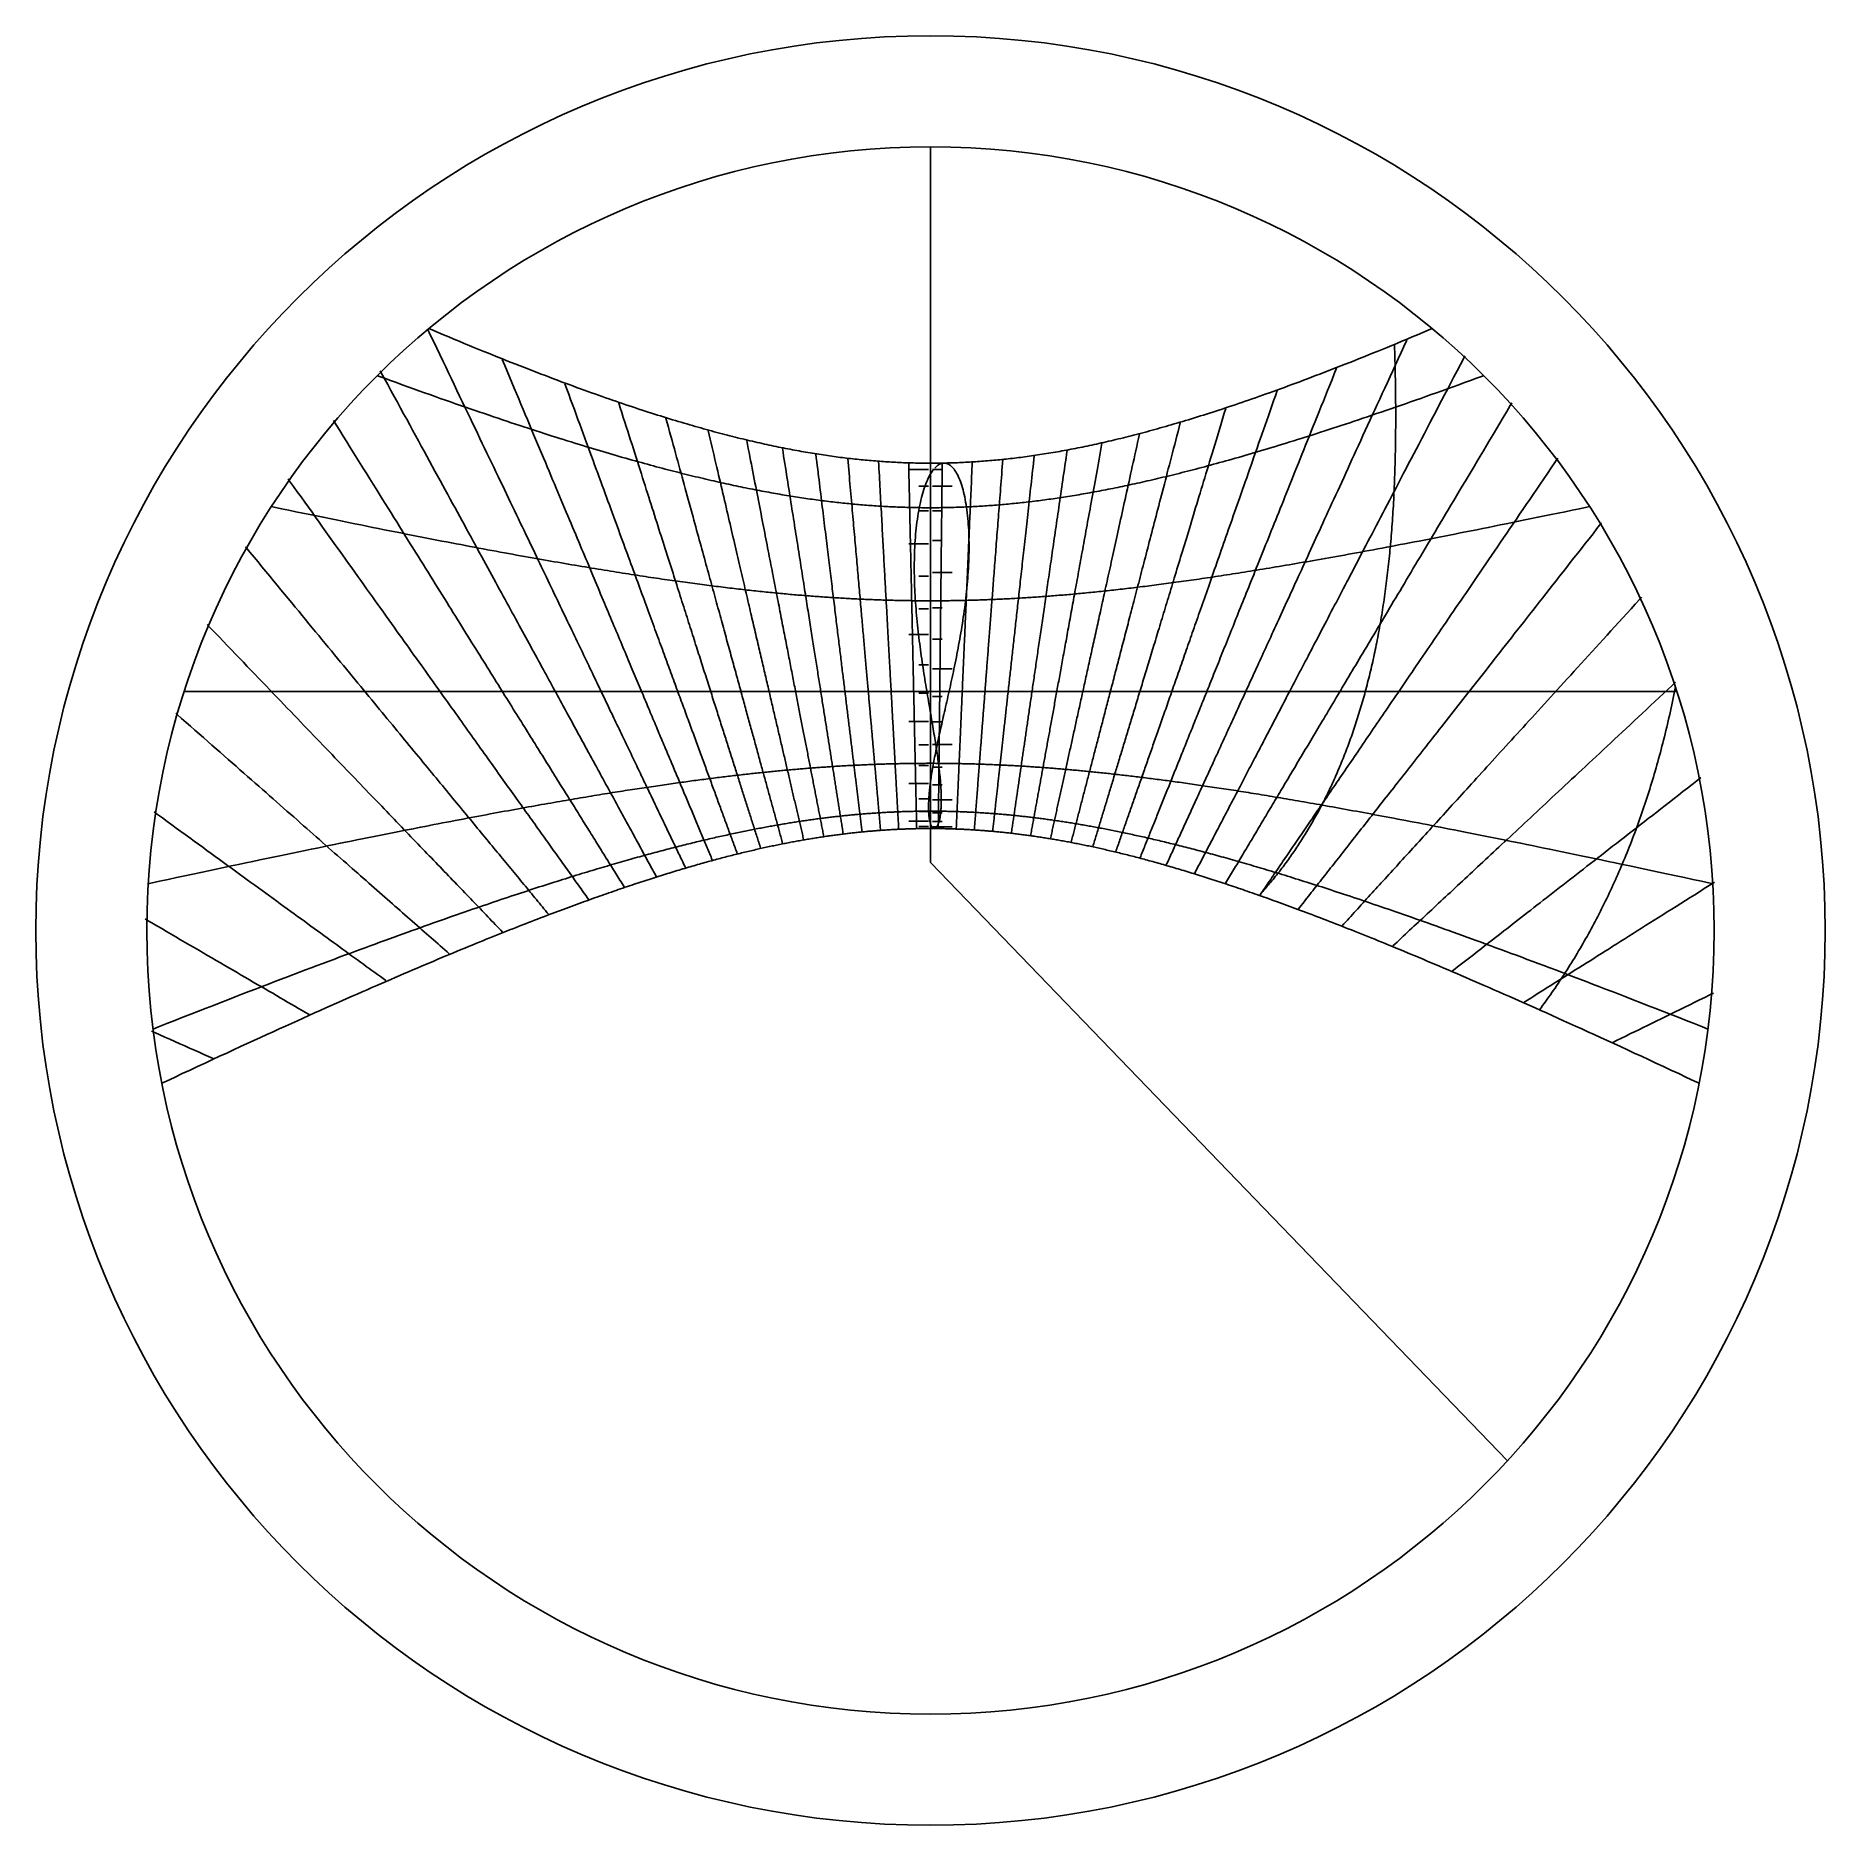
# Model space of a CAD drawing. Header units: millimetres. Extents: x -483 to 483, y -483 to 483.
import ezdxf

# ---------------------------------------------------------------- set-up
doc = ezdxf.new("R2010")
doc.units = ezdxf.units.MM
for name, color, linetype in [('ASR1', 4, 'Continuous'), ('ASR2', 4, 'Continuous'), ('CUT', 1, 'Continuous'), ('DECL', 30, 'Continuous'), ('HOUR', 7, 'Continuous'), ('HOUR15', 9, 'Continuous'), ('HOUR30', 8, 'Continuous'), ('MERID', 40, 'Continuous'), ('NOON', 6, 'Continuous'), ('QIBLA', 5, 'Continuous'), ('TICKS', 2, 'Continuous')]:
    doc.layers.add(name, color=color, linetype=linetype)

msp = doc.modelspace()

# ---------------------------------------------------------------- linework, layer by layer
at = {"layer": 'ASR1'}
msp.add_lwpolyline([(250.63, 316.64), (250.7, 314.47), (250.77, 312.31), (250.83, 310.17), (250.88, 308.04), (250.94, 305.93), (250.99, 303.83), (251.03, 301.74), (251.08, 299.67), (251.12, 297.62), (251.15, 295.57), (251.18, 293.54), (251.21, 291.52), (251.24, 289.51), (251.26, 287.52), (251.27, 285.54), (251.29, 283.57), (251.3, 281.61), (251.3, 279.67), (251.31, 277.74), (251.3, 275.81), (251.3, 273.9), (251.29, 272.01), (251.28, 270.12), (251.26, 268.24), (251.25, 266.37), (251.22, 264.52), (251.2, 262.68), (251.17, 260.84), (251.13, 259.02), (251.1, 257.2), (251.06, 255.4), (251.01, 253.61), (250.97, 251.82), (250.92, 250.05), (250.86, 248.28), (250.8, 246.53), (250.74, 244.78), (250.68, 243.05), (250.61, 241.32), (250.54, 239.6), (250.46, 237.9), (250.38, 236.2), (250.3, 234.5), (250.21, 232.82), (250.12, 231.15), (250.03, 229.48), (249.93, 227.83), (249.83, 226.18), (249.73, 224.54), (249.62, 222.91), (249.51, 221.28), (249.4, 219.67), (249.28, 218.06), (249.16, 216.46), (249.04, 214.87), (248.91, 213.28), (248.78, 211.71), (248.64, 210.14), (248.5, 208.58), (248.36, 207.02), (248.22, 205.48), (248.07, 203.94), (247.92, 202.4), (247.76, 200.88), (247.61, 199.36), (247.44, 197.85), (247.28, 196.35), (247.11, 194.85), (246.94, 193.36), (246.76, 191.88), (246.59, 190.4), (246.4, 188.93), (246.22, 187.47), (246.03, 186.01), (245.84, 184.56), (245.65, 183.12), (245.45, 181.68), (245.25, 180.25), (245.04, 178.83), (244.83, 177.41), (244.62, 176), (244.41, 174.6), (244.19, 173.2), (243.97, 171.8), (243.74, 170.42), (243.51, 169.04), (243.28, 167.66), (243.05, 166.29), (242.81, 164.93), (242.57, 163.58), (242.33, 162.22), (242.08, 160.88), (241.83, 159.54), (241.58, 158.21), (241.32, 156.88), (241.06, 155.56), (240.8, 154.24), (240.53, 152.93), (240.26, 151.63), (239.99, 150.33), (239.71, 149.03), (239.43, 147.75), (239.15, 146.46), (238.87, 145.19), (238.58, 143.91), (238.29, 142.65), (237.99, 141.39), (237.69, 140.13), (237.39, 138.88), (237.09, 137.63), (236.78, 136.39), (236.47, 135.16), (236.16, 133.93), (235.84, 132.71), (235.52, 131.49), (235.2, 130.27), (234.88, 129.06), (234.55, 127.86), (234.22, 126.66), (233.88, 125.47), (233.54, 124.28), (233.2, 123.09), (232.86, 121.91), (232.51, 120.74), (232.16, 119.57), (231.81, 118.41), (231.46, 117.25), (231.1, 116.09), (230.74, 114.95), (230.37, 113.8), (230, 112.66), (229.63, 111.53), (229.26, 110.4), (228.88, 109.27), (228.5, 108.15), (228.12, 107.03), (227.74, 105.92), (227.35, 104.82), (226.96, 103.72), (226.56, 102.62), (226.17, 101.53), (225.77, 100.44), (225.36, 99.36), (224.96, 98.28), (224.55, 97.2), (224.14, 96.13), (223.73, 95.07), (223.31, 94.01), (222.89, 92.95), (222.47, 91.9), (222.04, 90.86), (221.61, 89.82), (221.18, 88.78), (220.75, 87.75), (220.31, 86.72), (219.87, 85.69), (219.43, 84.67), (218.99, 83.66), (218.54, 82.65), (218.09, 81.64), (217.64, 80.64), (217.18, 79.64), (216.72, 78.65), (216.26, 77.66), (215.8, 76.68), (215.33, 75.7), (214.86, 74.72), (214.39, 73.75), (213.91, 72.79), (213.43, 71.82), (212.95, 70.86), (212.47, 69.91), (211.99, 68.96), (211.5, 68.02), (211.01, 67.08), (210.51, 66.14), (210.02, 65.21), (209.52, 64.28), (209.02, 63.36), (208.51, 62.44), (208, 61.52), (207.49, 60.61), (206.98, 59.71), (206.47, 58.8), (205.95, 57.91), (205.43, 57.01), (204.91, 56.12), (204.38, 55.24), (203.86, 54.36), (203.33, 53.48), (202.79, 52.61), (202.26, 51.74), (201.72, 50.87), (201.18, 50.01), (200.64, 49.16), (200.09, 48.31), (199.54, 47.46), (198.99, 46.61), (198.44, 45.77), (197.88, 44.94), (197.33, 44.11), (196.77, 43.28), (196.2, 42.46), (195.64, 41.64), (195.07, 40.83), (194.5, 40.02), (193.93, 39.21), (193.35, 38.41), (192.77, 37.61), (192.19, 36.82), (191.61, 36.03), (191.03, 35.24), (190.44, 34.46), (189.85, 33.68), (189.26, 32.91), (188.66, 32.14), (188.06, 31.38), (187.46, 30.61), (186.86, 29.86), (186.26, 29.1), (185.65, 28.36), (185.04, 27.61), (184.43, 26.87), (183.82, 26.13), (183.2, 25.4), (182.58, 24.67), (181.96, 23.95), (181.34, 23.23), (180.71, 22.51), (180.08, 21.8), (179.45, 21.09), (178.82, 20.39), (178.19, 19.69), (177.55, 18.99)], dxfattribs=at)
at = {"layer": 'ASR2'}
msp.add_lwpolyline([(402.39, 131.5), (402.26, 130.85), (401.91, 129.06), (401.55, 127.28), (401.19, 125.5), (400.83, 123.73), (400.45, 121.96), (400.08, 120.2), (399.69, 118.45), (399.31, 116.7), (398.91, 114.95), (398.52, 113.22), (398.11, 111.48), (397.71, 109.76), (397.29, 108.03), (396.88, 106.32), (396.45, 104.61), (396.03, 102.9), (395.59, 101.2), (395.16, 99.51), (394.72, 97.82), (394.27, 96.13), (393.82, 94.45), (393.36, 92.78), (392.9, 91.11), (392.43, 89.45), (391.96, 87.79), (391.49, 86.14), (391.01, 84.5), (390.52, 82.85), (390.03, 81.22), (389.54, 79.59), (389.04, 77.96), (388.53, 76.35), (388.02, 74.73), (387.51, 73.12), (386.99, 71.52), (386.47, 69.92), (385.94, 68.33), (385.41, 66.74), (384.87, 65.16), (384.33, 63.58), (383.79, 62.01), (383.23, 60.45), (382.68, 58.88), (382.12, 57.33), (381.56, 55.78), (380.99, 54.23), (380.41, 52.7), (379.83, 51.16), (379.25, 49.63), (378.66, 48.11), (378.07, 46.59), (377.48, 45.08), (376.88, 43.57), (376.27, 42.07), (375.66, 40.57), (375.05, 39.08), (374.43, 37.59), (373.81, 36.11), (373.18, 34.64), (372.55, 33.17), (371.91, 31.7), (371.27, 30.24), (370.63, 28.79), (369.98, 27.34), (369.33, 25.9), (368.67, 24.46), (368.01, 23.03), (367.34, 21.6), (366.67, 20.18), (366, 18.76), (365.32, 17.35), (364.64, 15.94), (363.95, 14.54), (363.26, 13.15), (362.56, 11.76), (361.86, 10.37), (361.16, 8.99), (360.45, 7.62), (359.74, 6.25), (359.03, 4.89), (358.31, 3.53), (357.58, 2.18), (356.85, 0.83), (356.12, -0.51), (355.39, -1.85), (354.65, -3.18), (353.9, -4.5), (353.15, -5.82), (352.4, -7.14), (351.65, -8.45), (350.89, -9.75), (350.12, -11.05), (349.36, -12.34), (348.58, -13.63), (347.81, -14.91), (347.03, -16.19), (346.25, -17.46), (345.46, -18.72), (344.67, -19.98), (343.87, -21.24), (343.08, -22.49), (342.27, -23.73), (341.47, -24.97), (340.66, -26.2), (339.85, -27.43), (339.03, -28.65), (338.21, -29.86), (337.39, -31.07), (336.56, -32.28), (335.73, -33.48), (334.89, -34.67), (334.05, -35.86), (333.21, -37.04), (332.37, -38.22), (331.52, -39.39), (330.66, -40.55), (329.81, -41.71), (328.95, -42.87)], dxfattribs=at)
at = {"layer": 'CUT'}
for radius in [483.33, 423.33]:
    msp.add_circle((0, 0), radius, dxfattribs=at)
at = {"layer": 'DECL'}
for points in [[(-271.07, 325.17), (-268.91, 324.26), (-265.99, 323.03), (-263.12, 321.82), (-260.27, 320.63), (-257.47, 319.47), (-254.7, 318.32), (-251.97, 317.19), (-249.27, 316.08), (-246.61, 314.99), (-243.98, 313.92), (-241.38, 312.86), (-238.82, 311.82), (-236.28, 310.8), (-233.78, 309.79), (-231.3, 308.81), (-228.85, 307.83), (-226.44, 306.87), (-224.05, 305.93), (-221.68, 305), (-219.35, 304.09), (-217.04, 303.19), (-214.75, 302.31), (-212.49, 301.43), (-210.26, 300.58), (-208.05, 299.73), (-205.86, 298.9), (-203.69, 298.08), (-201.55, 297.27), (-199.43, 296.48), (-197.33, 295.7), (-195.25, 294.93), (-193.2, 294.17), (-191.16, 293.42), (-189.14, 292.69), (-187.15, 291.96), (-185.17, 291.25), (-183.21, 290.54), (-181.27, 289.85), (-179.35, 289.17), (-177.44, 288.5), (-175.55, 287.83), (-173.68, 287.18), (-171.83, 286.54), (-169.99, 285.9), (-168.17, 285.28), (-166.36, 284.66), (-164.57, 284.06), (-162.79, 283.46), (-161.03, 282.87), (-159.29, 282.29), (-157.56, 281.72), (-155.84, 281.15), (-154.14, 280.6), (-152.44, 280.05), (-150.77, 279.51), (-149.1, 278.98), (-147.45, 278.46), (-145.81, 277.94), (-144.19, 277.43), (-142.57, 276.93), (-140.97, 276.44), (-139.38, 275.95), (-137.8, 275.47), (-136.24, 275), (-134.68, 274.53), (-133.13, 274.07), (-131.6, 273.62), (-130.07, 273.17), (-128.56, 272.73), (-127.06, 272.3), (-125.56, 271.88), (-124.08, 271.46), (-122.6, 271.04), (-121.14, 270.63), (-119.68, 270.23), (-118.23, 269.84), (-116.79, 269.45), (-115.37, 269.06), (-113.94, 268.68), (-112.53, 268.31), (-111.13, 267.94), (-109.73, 267.58), (-108.34, 267.23), (-106.96, 266.88), (-105.59, 266.53), (-104.23, 266.19), (-102.87, 265.86), (-101.52, 265.53), (-100.18, 265.2), (-98.84, 264.88), (-97.51, 264.57), (-96.19, 264.26), (-94.87, 263.95), (-93.56, 263.65), (-92.26, 263.36), (-90.96, 263.07), (-89.67, 262.78), (-88.39, 262.5), (-87.11, 262.23), (-85.84, 261.96), (-84.57, 261.69), (-83.31, 261.43), (-82.06, 261.17), (-80.81, 260.91), (-79.56, 260.67), (-78.32, 260.42), (-77.09, 260.18), (-75.86, 259.94), (-74.63, 259.71), (-73.41, 259.48), (-72.2, 259.26), (-70.99, 259.04), (-69.78, 258.82), (-68.58, 258.61), (-67.38, 258.4), (-66.19, 258.2), (-65, 258), (-63.82, 257.8), (-62.64, 257.61), (-61.46, 257.42), (-60.29, 257.24), (-59.12, 257.06), (-57.95, 256.88), (-56.79, 256.71), (-55.63, 256.54), (-54.48, 256.38), (-53.32, 256.21), (-52.18, 256.06), (-51.03, 255.9), (-49.89, 255.75), (-48.75, 255.6), (-47.61, 255.46), (-46.48, 255.32), (-45.35, 255.18), (-44.22, 255.05), (-43.1, 254.92), (-41.97, 254.79), (-40.85, 254.67), (-39.73, 254.55), (-38.62, 254.43), (-37.51, 254.32), (-36.39, 254.21), (-35.29, 254.11), (-34.18, 254), (-33.07, 253.9), (-31.97, 253.81), (-30.87, 253.72), (-29.77, 253.63), (-28.67, 253.54), (-27.58, 253.46), (-26.48, 253.38), (-25.39, 253.3), (-24.3, 253.23), (-23.21, 253.16), (-22.12, 253.09), (-21.03, 253.03), (-19.95, 252.97), (-18.86, 252.91), (-17.78, 252.86), (-16.7, 252.81), (-15.62, 252.76), (-14.53, 252.72), (-13.45, 252.68), (-12.38, 252.64), (-11.3, 252.61), (-10.22, 252.58), (-9.14, 252.55), (-8.07, 252.52), (-6.99, 252.5), (-5.91, 252.48), (-4.84, 252.47), (-3.76, 252.45), (-2.69, 252.44), (-1.61, 252.44), (-0.54, 252.43), (0.54, 252.43), (1.61, 252.44), (2.69, 252.44), (3.76, 252.45), (4.84, 252.47), (5.91, 252.48), (6.99, 252.5), (8.07, 252.52), (9.14, 252.55), (10.22, 252.58), (11.3, 252.61), (12.38, 252.64), (13.45, 252.68), (14.53, 252.72), (15.62, 252.76), (16.7, 252.81), (17.78, 252.86), (18.86, 252.91), (19.95, 252.97), (21.03, 253.03), (22.12, 253.09), (23.21, 253.16), (24.3, 253.23), (25.39, 253.3), (26.48, 253.38), (27.58, 253.46), (28.67, 253.54), (29.77, 253.63), (30.87, 253.72), (31.97, 253.81), (33.07, 253.9), (34.18, 254), (35.29, 254.11), (36.39, 254.21), (37.51, 254.32), (38.62, 254.43), (39.73, 254.55), (40.85, 254.67), (41.97, 254.79), (43.1, 254.92), (44.22, 255.05), (45.35, 255.18), (46.48, 255.32), (47.61, 255.46), (48.75, 255.6), (49.89, 255.75), (51.03, 255.9), (52.18, 256.06), (53.32, 256.21), (54.48, 256.38), (55.63, 256.54), (56.79, 256.71), (57.95, 256.88), (59.12, 257.06), (60.29, 257.24), (61.46, 257.42), (62.64, 257.61), (63.82, 257.8), (65, 258), (66.19, 258.2), (67.38, 258.4), (68.58, 258.61), (69.78, 258.82), (70.99, 259.04), (72.2, 259.26), (73.41, 259.48), (74.63, 259.71), (75.86, 259.94), (77.09, 260.18), (78.32, 260.42), (79.56, 260.67), (80.81, 260.91), (82.06, 261.17), (83.31, 261.43), (84.57, 261.69), (85.84, 261.96), (87.11, 262.23), (88.39, 262.5), (89.67, 262.78), (90.96, 263.07), (92.26, 263.36), (93.56, 263.65), (94.87, 263.95), (96.19, 264.26), (97.51, 264.57), (98.84, 264.88), (100.18, 265.2), (101.52, 265.53), (102.87, 265.86), (104.23, 266.19), (105.59, 266.53), (106.96, 266.88), (108.34, 267.23), (109.73, 267.58), (111.13, 267.94), (112.53, 268.31), (113.94, 268.68), (115.37, 269.06), (116.79, 269.45), (118.23, 269.84), (119.68, 270.23), (121.14, 270.63), (122.6, 271.04), (124.08, 271.46), (125.56, 271.88), (127.06, 272.3), (128.56, 272.73), (130.07, 273.17), (131.6, 273.62), (133.13, 274.07), (134.68, 274.53), (136.24, 275), (137.8, 275.47), (139.38, 275.95), (140.97, 276.44), (142.57, 276.93), (144.19, 277.43), (145.81, 277.94), (147.45, 278.46), (149.1, 278.98), (150.77, 279.51), (152.44, 280.05), (154.14, 280.6), (155.84, 281.15), (157.56, 281.72), (159.29, 282.29), (161.03, 282.87), (162.79, 283.46), (164.57, 284.06), (166.36, 284.66), (168.17, 285.28), (169.99, 285.9), (171.83, 286.54), (173.68, 287.18), (175.55, 287.83), (177.44, 288.5), (179.35, 289.17), (181.27, 289.85), (183.21, 290.54), (185.17, 291.25), (187.15, 291.96), (189.14, 292.69), (191.16, 293.42), (193.2, 294.17), (195.25, 294.93), (197.33, 295.7), (199.43, 296.48), (201.55, 297.27), (203.69, 298.08), (205.86, 298.9), (208.05, 299.73), (210.26, 300.58), (212.49, 301.43), (214.75, 302.31), (217.04, 303.19), (219.35, 304.09), (221.68, 305), (224.05, 305.93), (226.44, 306.87), (228.85, 307.83), (231.3, 308.81), (233.78, 309.79), (236.28, 310.8), (238.82, 311.82), (241.38, 312.86), (243.98, 313.92), (246.61, 314.99), (249.27, 316.08), (251.97, 317.19), (254.7, 318.32), (257.47, 319.47), (260.27, 320.63), (263.12, 321.82), (265.99, 323.03), (268.91, 324.26), (271.07, 325.17)], [(-298.92, 299.76), (-298.15, 299.47), (-294.9, 298.29), (-291.69, 297.12), (-288.54, 295.97), (-285.42, 294.85), (-282.36, 293.74), (-279.33, 292.65), (-276.35, 291.58), (-273.41, 290.53), (-270.51, 289.5), (-267.64, 288.48), (-264.82, 287.48), (-262.03, 286.5), (-259.28, 285.54), (-256.56, 284.59), (-253.88, 283.65), (-251.24, 282.73), (-248.62, 281.83), (-246.04, 280.94), (-243.49, 280.07), (-240.97, 279.21), (-238.49, 278.36), (-236.03, 277.53), (-233.6, 276.71), (-231.2, 275.9), (-228.82, 275.1), (-226.48, 274.32), (-224.16, 273.55), (-221.87, 272.79), (-219.6, 272.05), (-217.35, 271.31), (-215.14, 270.59), (-212.94, 269.87), (-210.77, 269.17), (-208.62, 268.48), (-206.5, 267.8), (-204.39, 267.13), (-202.31, 266.47), (-200.25, 265.82), (-198.21, 265.17), (-196.19, 264.54), (-194.19, 263.92), (-192.21, 263.31), (-190.25, 262.7), (-188.31, 262.11), (-186.39, 261.52), (-184.48, 260.94), (-182.6, 260.37), (-180.73, 259.81), (-178.87, 259.26), (-177.04, 258.71), (-175.22, 258.17), (-173.41, 257.64), (-171.63, 257.12), (-169.85, 256.61), (-168.1, 256.1), (-166.36, 255.6), (-164.63, 255.1), (-162.92, 254.62), (-161.22, 254.14), (-159.53, 253.67), (-157.86, 253.2), (-156.2, 252.74), (-154.56, 252.29), (-152.93, 251.84), (-151.31, 251.4), (-149.7, 250.97), (-148.11, 250.54), (-146.53, 250.12), (-144.96, 249.7), (-143.4, 249.29), (-141.85, 248.89), (-140.31, 248.49), (-138.79, 248.1), (-137.27, 247.71), (-135.77, 247.33), (-134.28, 246.95), (-132.79, 246.58), (-131.32, 246.22), (-129.86, 245.86), (-128.41, 245.5), (-126.96, 245.15), (-125.53, 244.81), (-124.1, 244.47), (-122.69, 244.13), (-121.28, 243.8), (-119.88, 243.47), (-118.49, 243.15), (-117.11, 242.84), (-115.74, 242.52), (-114.37, 242.22), (-113.01, 241.91), (-111.66, 241.61), (-110.32, 241.32), (-108.99, 241.03), (-107.66, 240.74), (-106.34, 240.46), (-105.03, 240.18), (-103.73, 239.91), (-102.43, 239.64), (-101.14, 239.38), (-99.86, 239.12), (-98.58, 238.86), (-97.31, 238.6), (-96.04, 238.35), (-94.78, 238.11), (-93.53, 237.87), (-92.29, 237.63), (-91.04, 237.39), (-89.81, 237.16), (-88.58, 236.94), (-87.36, 236.71), (-86.14, 236.49), (-84.93, 236.28), (-83.72, 236.06), (-82.52, 235.85), (-81.32, 235.65), (-80.13, 235.44), (-78.95, 235.24), (-77.76, 235.05), (-76.59, 234.86), (-75.41, 234.67), (-74.25, 234.48), (-73.08, 234.3), (-71.92, 234.12), (-70.77, 233.94), (-69.62, 233.77), (-68.47, 233.6), (-67.33, 233.43), (-66.19, 233.26), (-65.06, 233.1), (-63.93, 232.94), (-62.8, 232.79), (-61.68, 232.64), (-60.56, 232.49), (-59.44, 232.34), (-58.33, 232.2), (-57.22, 232.06), (-56.12, 231.92), (-55.01, 231.79), (-53.91, 231.65), (-52.82, 231.52), (-51.73, 231.4), (-50.63, 231.27), (-49.55, 231.15), (-48.46, 231.04), (-47.38, 230.92), (-46.3, 230.81), (-45.22, 230.7), (-44.15, 230.59), (-43.08, 230.49), (-42.01, 230.38), (-40.94, 230.29), (-39.88, 230.19), (-38.82, 230.1), (-37.76, 230), (-36.7, 229.92), (-35.64, 229.83), (-34.59, 229.75), (-33.53, 229.66), (-32.48, 229.59), (-31.43, 229.51), (-30.39, 229.44), (-29.34, 229.37), (-28.3, 229.3), (-27.26, 229.23), (-26.22, 229.17), (-25.18, 229.11), (-24.14, 229.05), (-23.1, 229), (-22.07, 228.94), (-21.03, 228.89), (-20, 228.84), (-18.97, 228.8), (-17.94, 228.75), (-16.91, 228.71), (-15.88, 228.67), (-14.85, 228.64), (-13.82, 228.6), (-12.79, 228.57), (-11.77, 228.54), (-10.74, 228.52), (-9.72, 228.49), (-8.69, 228.47), (-7.67, 228.45), (-6.65, 228.44), (-5.62, 228.42), (-4.6, 228.41), (-3.58, 228.4), (-2.56, 228.39), (-1.53, 228.39), (-0.51, 228.39), (0.51, 228.39), (1.53, 228.39), (2.56, 228.39), (3.58, 228.4), (4.6, 228.41), (5.62, 228.42), (6.65, 228.44), (7.67, 228.45), (8.69, 228.47), (9.72, 228.49), (10.74, 228.52), (11.77, 228.54), (12.79, 228.57), (13.82, 228.6), (14.85, 228.64), (15.88, 228.67), (16.91, 228.71), (17.94, 228.75), (18.97, 228.8), (20, 228.84), (21.03, 228.89), (22.07, 228.94), (23.1, 229), (24.14, 229.05), (25.18, 229.11), (26.22, 229.17), (27.26, 229.23), (28.3, 229.3), (29.34, 229.37), (30.39, 229.44), (31.43, 229.51), (32.48, 229.59), (33.53, 229.66), (34.59, 229.75), (35.64, 229.83), (36.7, 229.92), (37.76, 230), (38.82, 230.1), (39.88, 230.19), (40.94, 230.29), (42.01, 230.38), (43.08, 230.49), (44.15, 230.59), (45.22, 230.7), (46.3, 230.81), (47.38, 230.92), (48.46, 231.04), (49.55, 231.15), (50.63, 231.27), (51.73, 231.4), (52.82, 231.52), (53.91, 231.65), (55.01, 231.79), (56.12, 231.92), (57.22, 232.06), (58.33, 232.2), (59.44, 232.34), (60.56, 232.49), (61.68, 232.64), (62.8, 232.79), (63.93, 232.94), (65.06, 233.1), (66.19, 233.26), (67.33, 233.43), (68.47, 233.6), (69.62, 233.77), (70.77, 233.94), (71.92, 234.12), (73.08, 234.3), (74.25, 234.48), (75.41, 234.67), (76.59, 234.86), (77.76, 235.05), (78.95, 235.24), (80.13, 235.44), (81.32, 235.65), (82.52, 235.85), (83.72, 236.06), (84.93, 236.28), (86.14, 236.49), (87.36, 236.71), (88.58, 236.94), (89.81, 237.16), (91.04, 237.39), (92.29, 237.63), (93.53, 237.87), (94.78, 238.11), (96.04, 238.35), (97.31, 238.6), (98.58, 238.86), (99.86, 239.12), (101.14, 239.38), (102.43, 239.64), (103.73, 239.91), (105.03, 240.18), (106.34, 240.46), (107.66, 240.74), (108.99, 241.03), (110.32, 241.32), (111.66, 241.61), (113.01, 241.91), (114.37, 242.22), (115.74, 242.52), (117.11, 242.84), (118.49, 243.15), (119.88, 243.47), (121.28, 243.8), (122.69, 244.13), (124.1, 244.47), (125.53, 244.81), (126.96, 245.15), (128.41, 245.5), (129.86, 245.86), (131.32, 246.22), (132.79, 246.58), (134.28, 246.95), (135.77, 247.33), (137.27, 247.71), (138.79, 248.1), (140.31, 248.49), (141.85, 248.89), (143.4, 249.29), (144.96, 249.7), (146.53, 250.12), (148.11, 250.54), (149.7, 250.97), (151.31, 251.4), (152.93, 251.84), (154.56, 252.29), (156.2, 252.74), (157.86, 253.2), (159.53, 253.67), (161.22, 254.14), (162.92, 254.62), (164.63, 255.1), (166.36, 255.6), (168.1, 256.1), (169.85, 256.61), (171.63, 257.12), (173.41, 257.64), (175.22, 258.17), (177.04, 258.71), (178.87, 259.26), (180.73, 259.81), (182.6, 260.37), (184.48, 260.94), (186.39, 261.52), (188.31, 262.11), (190.25, 262.7), (192.21, 263.31), (194.19, 263.92), (196.19, 264.54), (198.21, 265.17), (200.25, 265.82), (202.31, 266.47), (204.39, 267.13), (206.5, 267.8), (208.62, 268.48), (210.77, 269.17), (212.94, 269.87), (215.14, 270.59), (217.35, 271.31), (219.6, 272.05), (221.87, 272.79), (224.16, 273.55), (226.48, 274.32), (228.82, 275.1), (231.2, 275.9), (233.6, 276.71), (236.03, 277.53), (238.49, 278.36), (240.97, 279.21), (243.49, 280.07), (246.04, 280.94), (248.62, 281.83), (251.24, 282.73), (253.88, 283.65), (256.56, 284.59), (259.28, 285.54), (262.03, 286.5), (264.82, 287.48), (267.64, 288.48), (270.51, 289.5), (273.41, 290.53), (276.35, 291.58), (279.33, 292.65), (282.36, 293.74), (285.42, 294.85), (288.54, 295.97), (291.69, 297.12), (294.9, 298.29), (298.15, 299.47), (298.92, 299.76)], [(-356.05, 228.99), (-354.47, 228.66), (-350.51, 227.84), (-346.62, 227.03), (-342.8, 226.23), (-339.03, 225.45), (-335.33, 224.69), (-331.69, 223.94), (-328.11, 223.2), (-324.58, 222.48), (-321.11, 221.77), (-317.69, 221.07), (-314.33, 220.39), (-311.01, 219.72), (-307.75, 219.06), (-304.54, 218.41), (-301.37, 217.77), (-298.25, 217.14), (-295.17, 216.53), (-292.14, 215.93), (-289.14, 215.33), (-286.2, 214.75), (-283.29, 214.17), (-280.42, 213.61), (-277.59, 213.05), (-274.8, 212.51), (-272.05, 211.97), (-269.33, 211.44), (-266.65, 210.92), (-264, 210.41), (-261.39, 209.91), (-258.81, 209.41), (-256.26, 208.92), (-253.75, 208.45), (-251.26, 207.97), (-248.81, 207.51), (-246.38, 207.05), (-243.99, 206.6), (-241.62, 206.16), (-239.28, 205.72), (-236.97, 205.29), (-234.68, 204.87), (-232.42, 204.45), (-230.19, 204.04), (-227.98, 203.64), (-225.8, 203.24), (-223.64, 202.84), (-221.5, 202.46), (-219.38, 202.08), (-217.29, 201.7), (-215.22, 201.33), (-213.18, 200.97), (-211.15, 200.61), (-209.15, 200.25), (-207.16, 199.9), (-205.2, 199.56), (-203.25, 199.22), (-201.33, 198.89), (-199.42, 198.56), (-197.53, 198.23), (-195.66, 197.91), (-193.81, 197.59), (-191.98, 197.28), (-190.16, 196.98), (-188.36, 196.67), (-186.58, 196.37), (-184.81, 196.08), (-183.06, 195.79), (-181.32, 195.5), (-179.6, 195.22), (-177.9, 194.94), (-176.21, 194.67), (-174.53, 194.4), (-172.87, 194.13), (-171.22, 193.86), (-169.59, 193.6), (-167.97, 193.35), (-166.36, 193.09), (-164.77, 192.84), (-163.19, 192.6), (-161.62, 192.35), (-160.07, 192.11), (-158.53, 191.88), (-156.99, 191.64), (-155.48, 191.41), (-153.97, 191.19), (-152.47, 190.96), (-150.99, 190.74), (-149.51, 190.52), (-148.05, 190.31), (-146.6, 190.09), (-145.16, 189.88), (-143.73, 189.68), (-142.3, 189.47), (-140.89, 189.27), (-139.49, 189.07), (-138.1, 188.87), (-136.72, 188.68), (-135.34, 188.49), (-133.98, 188.3), (-132.62, 188.11), (-131.28, 187.93), (-129.94, 187.75), (-128.61, 187.57), (-127.29, 187.39), (-125.98, 187.22), (-124.68, 187.05), (-123.38, 186.88), (-122.09, 186.71), (-120.81, 186.55), (-119.54, 186.38), (-118.27, 186.22), (-117.02, 186.06), (-115.77, 185.91), (-114.52, 185.75), (-113.29, 185.6), (-112.06, 185.45), (-110.83, 185.3), (-109.62, 185.16), (-108.41, 185.01), (-107.21, 184.87), (-106.01, 184.73), (-104.82, 184.59), (-103.64, 184.45), (-102.46, 184.32), (-101.29, 184.19), (-100.12, 184.06), (-98.96, 183.93), (-97.81, 183.8), (-96.66, 183.67), (-95.51, 183.55), (-94.38, 183.43), (-93.24, 183.31), (-92.12, 183.19), (-90.99, 183.07), (-89.88, 182.96), (-88.76, 182.84), (-87.66, 182.73), (-86.55, 182.62), (-85.46, 182.51), (-84.36, 182.41), (-83.28, 182.3), (-82.19, 182.2), (-81.11, 182.09), (-80.04, 181.99), (-78.97, 181.89), (-77.9, 181.8), (-76.84, 181.7), (-75.78, 181.6), (-74.72, 181.51), (-73.67, 181.42), (-72.63, 181.33), (-71.58, 181.24), (-70.54, 181.15), (-69.51, 181.07), (-68.48, 180.98), (-67.45, 180.9), (-66.42, 180.82), (-65.4, 180.74), (-64.38, 180.66), (-63.37, 180.58), (-62.36, 180.5), (-61.35, 180.43), (-60.34, 180.35), (-59.34, 180.28), (-58.34, 180.21), (-57.34, 180.14), (-56.35, 180.07), (-55.36, 180), (-54.37, 179.94), (-53.38, 179.87), (-52.4, 179.81), (-51.42, 179.75), (-50.44, 179.69), (-49.46, 179.63), (-48.49, 179.57), (-47.52, 179.51), (-46.55, 179.46), (-45.59, 179.4), (-44.62, 179.35), (-43.66, 179.3), (-42.7, 179.24), (-41.74, 179.19), (-40.79, 179.15), (-39.83, 179.1), (-38.88, 179.05), (-37.93, 179.01), (-36.98, 178.96), (-36.04, 178.92), (-35.09, 178.88), (-34.15, 178.84), (-33.21, 178.8), (-32.27, 178.76), (-31.33, 178.72), (-30.39, 178.68), (-29.45, 178.65), (-28.52, 178.62), (-27.59, 178.58), (-26.66, 178.55), (-25.73, 178.52), (-24.8, 178.49), (-23.87, 178.46), (-22.94, 178.44), (-22.02, 178.41), (-21.09, 178.38), (-20.17, 178.36), (-19.24, 178.34), (-18.32, 178.32), (-17.4, 178.29), (-16.48, 178.27), (-15.56, 178.26), (-14.64, 178.24), (-13.72, 178.22), (-12.8, 178.21), (-11.89, 178.19), (-10.97, 178.18), (-10.06, 178.17), (-9.14, 178.16), (-8.22, 178.15), (-7.31, 178.14), (-6.4, 178.13), (-5.48, 178.12), (-4.57, 178.12), (-3.65, 178.11), (-2.74, 178.11), (-1.83, 178.1), (-0.91, 178.1), (0, 178.1), (0.91, 178.1), (1.83, 178.1), (2.74, 178.11), (3.65, 178.11), (4.57, 178.12), (5.48, 178.12), (6.4, 178.13), (7.31, 178.14), (8.22, 178.15), (9.14, 178.16), (10.06, 178.17), (10.97, 178.18), (11.89, 178.19), (12.8, 178.21), (13.72, 178.22), (14.64, 178.24), (15.56, 178.26), (16.48, 178.27), (17.4, 178.29), (18.32, 178.32), (19.24, 178.34), (20.17, 178.36), (21.09, 178.38), (22.02, 178.41), (22.94, 178.44), (23.87, 178.46), (24.8, 178.49), (25.73, 178.52), (26.66, 178.55), (27.59, 178.58), (28.52, 178.62), (29.45, 178.65), (30.39, 178.68), (31.33, 178.72), (32.27, 178.76), (33.21, 178.8), (34.15, 178.84), (35.09, 178.88), (36.04, 178.92), (36.98, 178.96), (37.93, 179.01), (38.88, 179.05), (39.83, 179.1), (40.79, 179.15), (41.74, 179.19), (42.7, 179.24), (43.66, 179.3), (44.62, 179.35), (45.59, 179.4), (46.55, 179.46), (47.52, 179.51), (48.49, 179.57), (49.46, 179.63), (50.44, 179.69), (51.42, 179.75), (52.4, 179.81), (53.38, 179.87), (54.37, 179.94), (55.36, 180), (56.35, 180.07), (57.34, 180.14), (58.34, 180.21), (59.34, 180.28), (60.34, 180.35), (61.35, 180.43), (62.36, 180.5), (63.37, 180.58), (64.38, 180.66), (65.4, 180.74), (66.42, 180.82), (67.45, 180.9), (68.48, 180.98), (69.51, 181.07), (70.54, 181.15), (71.58, 181.24), (72.63, 181.33), (73.67, 181.42), (74.72, 181.51), (75.78, 181.6), (76.84, 181.7), (77.9, 181.8), (78.97, 181.89), (80.04, 181.99), (81.11, 182.09), (82.19, 182.2), (83.28, 182.3), (84.36, 182.41), (85.46, 182.51), (86.55, 182.62), (87.66, 182.73), (88.76, 182.84), (89.88, 182.96), (90.99, 183.07), (92.12, 183.19), (93.24, 183.31), (94.38, 183.43), (95.51, 183.55), (96.66, 183.67), (97.81, 183.8), (98.96, 183.93), (100.12, 184.06), (101.29, 184.19), (102.46, 184.32), (103.64, 184.45), (104.82, 184.59), (106.01, 184.73), (107.21, 184.87), (108.41, 185.01), (109.62, 185.16), (110.83, 185.3), (112.06, 185.45), (113.29, 185.6), (114.52, 185.75), (115.77, 185.91), (117.02, 186.06), (118.27, 186.22), (119.54, 186.38), (120.81, 186.55), (122.09, 186.71), (123.38, 186.88), (124.68, 187.05), (125.98, 187.22), (127.29, 187.39), (128.61, 187.57), (129.94, 187.75), (131.28, 187.93), (132.62, 188.11), (133.98, 188.3), (135.34, 188.49), (136.72, 188.68), (138.1, 188.87), (139.49, 189.07), (140.89, 189.27), (142.3, 189.47), (143.73, 189.68), (145.16, 189.88), (146.6, 190.09), (148.05, 190.31), (149.51, 190.52), (150.99, 190.74), (152.47, 190.96), (153.97, 191.19), (155.48, 191.41), (156.99, 191.64), (158.53, 191.88), (160.07, 192.11), (161.62, 192.35), (163.19, 192.6), (164.77, 192.84), (166.36, 193.09), (167.97, 193.35), (169.59, 193.6), (171.22, 193.86), (172.87, 194.13), (174.53, 194.4), (176.21, 194.67), (177.9, 194.94), (179.6, 195.22), (181.32, 195.5), (183.06, 195.79), (184.81, 196.08), (186.58, 196.37), (188.36, 196.67), (190.16, 196.98), (191.98, 197.28), (193.81, 197.59), (195.66, 197.91), (197.53, 198.23), (199.42, 198.56), (201.33, 198.89), (203.25, 199.22), (205.2, 199.56), (207.16, 199.9), (209.15, 200.25), (211.15, 200.61), (213.18, 200.97), (215.22, 201.33), (217.29, 201.7), (219.38, 202.08), (221.5, 202.46), (223.64, 202.84), (225.8, 203.24), (227.98, 203.64), (230.19, 204.04), (232.42, 204.45), (234.68, 204.87), (236.97, 205.29), (239.28, 205.72), (241.62, 206.16), (243.99, 206.6), (246.38, 207.05), (248.81, 207.51), (251.26, 207.97), (253.75, 208.45), (256.26, 208.92), (258.81, 209.41), (261.39, 209.91), (264, 210.41), (266.65, 210.92), (269.33, 211.44), (272.05, 211.97), (274.8, 212.51), (277.59, 213.05), (280.42, 213.61), (283.29, 214.17), (286.2, 214.75), (289.14, 215.33), (292.14, 215.93), (295.17, 216.53), (298.25, 217.14), (301.37, 217.77), (304.54, 218.41), (307.75, 219.06), (311.01, 219.72), (314.33, 220.39), (317.69, 221.07), (321.11, 221.77), (324.58, 222.48), (328.11, 223.2), (331.69, 223.94), (335.33, 224.69), (339.03, 225.45), (342.8, 226.23), (346.62, 227.03), (350.51, 227.84), (354.47, 228.66), (356.05, 228.99)], [(-403.18, 129.06), (-400.28, 129.06), (-395.73, 129.06), (-391.27, 129.06), (-386.89, 129.06), (-382.59, 129.06), (-378.37, 129.06), (-374.22, 129.06), (-370.15, 129.06), (-366.14, 129.06), (-362.2, 129.06), (-358.33, 129.06), (-354.53, 129.06), (-350.79, 129.06), (-347.11, 129.06), (-343.49, 129.06), (-339.93, 129.06), (-336.42, 129.06), (-332.97, 129.06), (-329.57, 129.06), (-326.23, 129.06), (-322.94, 129.06), (-319.69, 129.06), (-316.5, 129.06), (-313.35, 129.06), (-310.25, 129.06), (-307.2, 129.06), (-304.18, 129.06), (-301.22, 129.06), (-298.29, 129.06), (-295.4, 129.06), (-292.56, 129.06), (-289.75, 129.06), (-286.98, 129.06), (-284.25, 129.06), (-281.55, 129.06), (-278.9, 129.06), (-276.27, 129.06), (-273.68, 129.06), (-271.12, 129.06), (-268.6, 129.06), (-266.1, 129.06), (-263.64, 129.06), (-261.21, 129.06), (-258.81, 129.06), (-256.44, 129.06), (-254.09, 129.06), (-251.78, 129.06), (-249.49, 129.06), (-247.23, 129.06), (-244.99, 129.06), (-242.78, 129.06), (-240.6, 129.06), (-238.44, 129.06), (-236.3, 129.06), (-234.19, 129.06), (-232.1, 129.06), (-230.03, 129.06), (-227.99, 129.06), (-225.97, 129.06), (-223.97, 129.06), (-221.99, 129.06), (-220.03, 129.06), (-218.09, 129.06), (-216.17, 129.06), (-214.27, 129.06), (-212.39, 129.06), (-210.53, 129.06), (-208.69, 129.06), (-206.86, 129.06), (-205.05, 129.06), (-203.26, 129.06), (-201.49, 129.06), (-199.74, 129.06), (-198, 129.06), (-196.27, 129.06), (-194.57, 129.06), (-192.87, 129.06), (-191.2, 129.06), (-189.54, 129.06), (-187.89, 129.06), (-186.26, 129.06), (-184.64, 129.06), (-183.04, 129.06), (-181.45, 129.06), (-179.87, 129.06), (-178.31, 129.06), (-176.76, 129.06), (-175.22, 129.06), (-173.7, 129.06), (-172.19, 129.06), (-170.69, 129.06), (-169.2, 129.06), (-167.72, 129.06), (-166.26, 129.06), (-164.81, 129.06), (-163.36, 129.06), (-161.93, 129.06), (-160.51, 129.06), (-159.11, 129.06), (-157.71, 129.06), (-156.32, 129.06), (-154.94, 129.06), (-153.57, 129.06), (-152.22, 129.06), (-150.87, 129.06), (-149.53, 129.06), (-148.2, 129.06), (-146.88, 129.06), (-145.57, 129.06), (-144.27, 129.06), (-142.98, 129.06), (-141.69, 129.06), (-140.42, 129.06), (-139.15, 129.06), (-137.89, 129.06), (-136.64, 129.06), (-135.4, 129.06), (-134.16, 129.06), (-132.94, 129.06), (-131.72, 129.06), (-130.51, 129.06), (-129.3, 129.06), (-128.1, 129.06), (-126.91, 129.06), (-125.73, 129.06), (-124.56, 129.06), (-123.39, 129.06), (-122.23, 129.06), (-121.07, 129.06), (-119.92, 129.06), (-118.78, 129.06), (-117.64, 129.06), (-116.52, 129.06), (-115.39, 129.06), (-114.28, 129.06), (-113.16, 129.06), (-112.06, 129.06), (-110.96, 129.06), (-109.87, 129.06), (-108.78, 129.06), (-107.7, 129.06), (-106.62, 129.06), (-105.55, 129.06), (-104.48, 129.06), (-103.42, 129.06), (-102.36, 129.06), (-101.31, 129.06), (-100.27, 129.06), (-99.23, 129.06), (-98.19, 129.06), (-97.16, 129.06), (-96.13, 129.06), (-95.11, 129.06), (-94.1, 129.06), (-93.08, 129.06), (-92.07, 129.06), (-91.07, 129.06), (-90.07, 129.06), (-89.08, 129.06), (-88.08, 129.06), (-87.1, 129.06), (-86.11, 129.06), (-85.14, 129.06), (-84.16, 129.06), (-83.19, 129.06), (-82.22, 129.06), (-81.26, 129.06), (-80.3, 129.06), (-79.34, 129.06), (-78.39, 129.06), (-77.44, 129.06), (-76.5, 129.06), (-75.55, 129.06), (-74.61, 129.06), (-73.68, 129.06), (-72.75, 129.06), (-71.82, 129.06), (-70.89, 129.06), (-69.97, 129.06), (-69.05, 129.06), (-68.13, 129.06), (-67.22, 129.06), (-66.31, 129.06), (-65.4, 129.06), (-64.49, 129.06), (-63.59, 129.06), (-62.69, 129.06), (-61.79, 129.06), (-60.9, 129.06), (-60.01, 129.06), (-59.12, 129.06), (-58.23, 129.06), (-57.34, 129.06), (-56.46, 129.06), (-55.58, 129.06), (-54.7, 129.06), (-53.83, 129.06), (-52.96, 129.06), (-52.09, 129.06), (-51.22, 129.06), (-50.35, 129.06), (-49.49, 129.06), (-48.62, 129.06), (-47.76, 129.06), (-46.9, 129.06), (-46.05, 129.06), (-45.19, 129.06), (-44.34, 129.06), (-43.49, 129.06), (-42.64, 129.06), (-41.79, 129.06), (-40.94, 129.06), (-40.1, 129.06), (-39.26, 129.06), (-38.41, 129.06), (-37.57, 129.06), (-36.74, 129.06), (-35.9, 129.06), (-35.06, 129.06), (-34.23, 129.06), (-33.4, 129.06), (-32.56, 129.06), (-31.73, 129.06), (-30.91, 129.06), (-30.08, 129.06), (-29.25, 129.06), (-28.43, 129.06), (-27.6, 129.06), (-26.78, 129.06), (-25.96, 129.06), (-25.13, 129.06), (-24.31, 129.06), (-23.49, 129.06), (-22.68, 129.06), (-21.86, 129.06), (-21.04, 129.06), (-20.23, 129.06), (-19.41, 129.06), (-18.6, 129.06), (-17.78, 129.06), (-16.97, 129.06), (-16.16, 129.06), (-15.35, 129.06), (-14.53, 129.06), (-13.72, 129.06), (-12.91, 129.06), (-12.1, 129.06), (-11.3, 129.06), (-10.49, 129.06), (-9.68, 129.06), (-8.87, 129.06), (-8.06, 129.06), (-7.26, 129.06), (-6.45, 129.06), (-5.64, 129.06), (-4.84, 129.06), (-4.03, 129.06), (-3.22, 129.06), (-2.42, 129.06), (-1.61, 129.06), (-0.81, 129.06), (0, 129.06), (0.81, 129.06), (1.61, 129.06), (2.42, 129.06), (3.22, 129.06), (4.03, 129.06), (4.84, 129.06), (5.64, 129.06), (6.45, 129.06), (7.26, 129.06), (8.06, 129.06), (8.87, 129.06), (9.68, 129.06), (10.49, 129.06), (11.3, 129.06), (12.1, 129.06), (12.91, 129.06), (13.72, 129.06), (14.53, 129.06), (15.35, 129.06), (16.16, 129.06), (16.97, 129.06), (17.78, 129.06), (18.6, 129.06), (19.41, 129.06), (20.23, 129.06), (21.04, 129.06), (21.86, 129.06), (22.68, 129.06), (23.49, 129.06), (24.31, 129.06), (25.13, 129.06), (25.96, 129.06), (26.78, 129.06), (27.6, 129.06), (28.43, 129.06), (29.25, 129.06), (30.08, 129.06), (30.91, 129.06), (31.73, 129.06), (32.56, 129.06), (33.4, 129.06), (34.23, 129.06), (35.06, 129.06), (35.9, 129.06), (36.74, 129.06), (37.57, 129.06), (38.41, 129.06), (39.26, 129.06), (40.1, 129.06), (40.94, 129.06), (41.79, 129.06), (42.64, 129.06), (43.49, 129.06), (44.34, 129.06), (45.19, 129.06), (46.05, 129.06), (46.9, 129.06), (47.76, 129.06), (48.62, 129.06), (49.49, 129.06), (50.35, 129.06), (51.22, 129.06), (52.09, 129.06), (52.96, 129.06), (53.83, 129.06), (54.7, 129.06), (55.58, 129.06), (56.46, 129.06), (57.34, 129.06), (58.23, 129.06), (59.12, 129.06), (60.01, 129.06), (60.9, 129.06), (61.79, 129.06), (62.69, 129.06), (63.59, 129.06), (64.49, 129.06), (65.4, 129.06), (66.31, 129.06), (67.22, 129.06), (68.13, 129.06), (69.05, 129.06), (69.97, 129.06), (70.89, 129.06), (71.82, 129.06), (72.75, 129.06), (73.68, 129.06), (74.61, 129.06), (75.55, 129.06), (76.5, 129.06), (77.44, 129.06), (78.39, 129.06), (79.34, 129.06), (80.3, 129.06), (81.26, 129.06), (82.22, 129.06), (83.19, 129.06), (84.16, 129.06), (85.14, 129.06), (86.11, 129.06), (87.1, 129.06), (88.08, 129.06), (89.08, 129.06), (90.07, 129.06), (91.07, 129.06), (92.07, 129.06), (93.08, 129.06), (94.1, 129.06), (95.11, 129.06), (96.13, 129.06), (97.16, 129.06), (98.19, 129.06), (99.23, 129.06), (100.27, 129.06), (101.31, 129.06), (102.36, 129.06), (103.42, 129.06), (104.48, 129.06), (105.55, 129.06), (106.62, 129.06), (107.7, 129.06), (108.78, 129.06), (109.87, 129.06), (110.96, 129.06), (112.06, 129.06), (113.16, 129.06), (114.28, 129.06), (115.39, 129.06), (116.52, 129.06), (117.64, 129.06), (118.78, 129.06), (119.92, 129.06), (121.07, 129.06), (122.23, 129.06), (123.39, 129.06), (124.56, 129.06), (125.73, 129.06), (126.91, 129.06), (128.1, 129.06), (129.3, 129.06), (130.51, 129.06), (131.72, 129.06), (132.94, 129.06), (134.16, 129.06), (135.4, 129.06), (136.64, 129.06), (137.89, 129.06), (139.15, 129.06), (140.42, 129.06), (141.69, 129.06), (142.98, 129.06), (144.27, 129.06), (145.57, 129.06), (146.88, 129.06), (148.2, 129.06), (149.53, 129.06), (150.87, 129.06), (152.22, 129.06), (153.57, 129.06), (154.94, 129.06), (156.32, 129.06), (157.71, 129.06), (159.11, 129.06), (160.51, 129.06), (161.93, 129.06), (163.36, 129.06), (164.81, 129.06), (166.26, 129.06), (167.72, 129.06), (169.2, 129.06), (170.69, 129.06), (172.19, 129.06), (173.7, 129.06), (175.22, 129.06), (176.76, 129.06), (178.31, 129.06), (179.87, 129.06), (181.45, 129.06), (183.04, 129.06), (184.64, 129.06), (186.26, 129.06), (187.89, 129.06), (189.54, 129.06), (191.2, 129.06), (192.87, 129.06), (194.57, 129.06), (196.27, 129.06), (198, 129.06), (199.74, 129.06), (201.49, 129.06), (203.26, 129.06), (205.05, 129.06), (206.86, 129.06), (208.69, 129.06), (210.53, 129.06), (212.39, 129.06), (214.27, 129.06), (216.17, 129.06), (218.09, 129.06), (220.03, 129.06), (221.99, 129.06), (223.97, 129.06), (225.97, 129.06), (227.99, 129.06), (230.03, 129.06), (232.1, 129.06), (234.19, 129.06), (236.3, 129.06), (238.44, 129.06), (240.6, 129.06), (242.78, 129.06), (244.99, 129.06), (247.23, 129.06), (249.49, 129.06), (251.78, 129.06), (254.09, 129.06), (256.44, 129.06), (258.81, 129.06), (261.21, 129.06), (263.64, 129.06), (266.1, 129.06), (268.6, 129.06), (271.12, 129.06), (273.68, 129.06), (276.27, 129.06), (278.9, 129.06), (281.55, 129.06), (284.25, 129.06), (286.98, 129.06), (289.75, 129.06), (292.56, 129.06), (295.4, 129.06), (298.29, 129.06), (301.22, 129.06), (304.18, 129.06), (307.2, 129.06), (310.25, 129.06), (313.35, 129.06), (316.5, 129.06), (319.69, 129.06), (322.94, 129.06), (326.23, 129.06), (329.57, 129.06), (332.97, 129.06), (336.42, 129.06), (339.93, 129.06), (343.49, 129.06), (347.11, 129.06), (350.79, 129.06), (354.53, 129.06), (358.33, 129.06), (362.2, 129.06), (366.14, 129.06), (370.15, 129.06), (374.22, 129.06), (378.37, 129.06), (382.59, 129.06), (386.89, 129.06), (391.27, 129.06), (395.73, 129.06), (400.28, 129.06), (403.18, 129.06)], [(-422.58, 25.27), (-421.23, 25.56), (-416.51, 26.58), (-411.87, 27.57), (-407.33, 28.55), (-402.86, 29.51), (-398.48, 30.44), (-394.18, 31.36), (-389.96, 32.26), (-385.81, 33.14), (-381.74, 34.01), (-377.74, 34.86), (-373.8, 35.69), (-369.93, 36.51), (-366.13, 37.31), (-362.39, 38.09), (-358.71, 38.86), (-355.1, 39.62), (-351.54, 40.36), (-348.04, 41.09), (-344.59, 41.81), (-341.2, 42.51), (-337.86, 43.2), (-334.57, 43.88), (-331.33, 44.55), (-328.14, 45.2), (-325, 45.85), (-321.91, 46.48), (-318.86, 47.1), (-315.85, 47.72), (-312.89, 48.32), (-309.97, 48.91), (-307.09, 49.49), (-304.25, 50.06), (-301.45, 50.62), (-298.69, 51.18), (-295.97, 51.72), (-293.28, 52.26), (-290.63, 52.79), (-288.01, 53.31), (-285.43, 53.82), (-282.88, 54.32), (-280.37, 54.82), (-277.88, 55.3), (-275.43, 55.78), (-273.01, 56.26), (-270.62, 56.72), (-268.25, 57.18), (-265.92, 57.63), (-263.61, 58.08), (-261.34, 58.52), (-259.09, 58.95), (-256.86, 59.37), (-254.66, 59.79), (-252.49, 60.21), (-250.34, 60.61), (-248.22, 61.02), (-246.12, 61.41), (-244.04, 61.8), (-241.99, 62.19), (-239.95, 62.57), (-237.95, 62.94), (-235.96, 63.31), (-233.99, 63.67), (-232.05, 64.03), (-230.12, 64.39), (-228.22, 64.73), (-226.33, 65.08), (-224.46, 65.42), (-222.62, 65.75), (-220.79, 66.08), (-218.98, 66.41), (-217.19, 66.73), (-215.41, 67.05), (-213.65, 67.36), (-211.91, 67.67), (-210.19, 67.98), (-208.48, 68.28), (-206.79, 68.58), (-205.11, 68.87), (-203.45, 69.16), (-201.81, 69.44), (-200.18, 69.73), (-198.56, 70), (-196.96, 70.28), (-195.38, 70.55), (-193.8, 70.82), (-192.25, 71.08), (-190.7, 71.35), (-189.17, 71.6), (-187.65, 71.86), (-186.14, 72.11), (-184.65, 72.36), (-183.17, 72.61), (-181.7, 72.85), (-180.24, 73.09), (-178.8, 73.32), (-177.37, 73.56), (-175.94, 73.79), (-174.53, 74.02), (-173.13, 74.24), (-171.74, 74.47), (-170.37, 74.69), (-169, 74.9), (-167.64, 75.12), (-166.3, 75.33), (-164.96, 75.54), (-163.63, 75.75), (-162.32, 75.95), (-161.01, 76.15), (-159.71, 76.35), (-158.42, 76.55), (-157.14, 76.75), (-155.87, 76.94), (-154.61, 77.13), (-153.36, 77.32), (-152.11, 77.51), (-150.88, 77.69), (-149.65, 77.87), (-148.43, 78.05), (-147.22, 78.23), (-146.02, 78.4), (-144.83, 78.58), (-143.64, 78.75), (-142.46, 78.92), (-141.29, 79.09), (-140.12, 79.25), (-138.96, 79.42), (-137.81, 79.58), (-136.67, 79.74), (-135.54, 79.9), (-134.41, 80.05), (-133.29, 80.21), (-132.17, 80.36), (-131.06, 80.51), (-129.96, 80.66), (-128.86, 80.81), (-127.77, 80.95), (-126.69, 81.1), (-125.61, 81.24), (-124.54, 81.38), (-123.48, 81.52), (-122.42, 81.66), (-121.36, 81.8), (-120.32, 81.93), (-119.27, 82.06), (-118.24, 82.2), (-117.21, 82.33), (-116.18, 82.45), (-115.16, 82.58), (-114.15, 82.71), (-113.14, 82.83), (-112.13, 82.95), (-111.13, 83.07), (-110.14, 83.19), (-109.15, 83.31), (-108.16, 83.43), (-107.18, 83.55), (-106.21, 83.66), (-105.24, 83.77), (-104.27, 83.89), (-103.31, 84), (-102.35, 84.11), (-101.4, 84.21), (-100.45, 84.32), (-99.5, 84.43), (-98.56, 84.53), (-97.63, 84.63), (-96.7, 84.74), (-95.77, 84.84), (-94.84, 84.94), (-93.92, 85.03), (-93.01, 85.13), (-92.1, 85.23), (-91.19, 85.32), (-90.28, 85.41), (-89.38, 85.51), (-88.48, 85.6), (-87.59, 85.69), (-86.7, 85.78), (-85.81, 85.87), (-84.93, 85.95), (-84.05, 86.04), (-83.17, 86.12), (-82.29, 86.21), (-81.42, 86.29), (-80.56, 86.37), (-79.69, 86.45), (-78.83, 86.53), (-77.97, 86.61), (-77.12, 86.69), (-76.26, 86.77), (-75.42, 86.84), (-74.57, 86.92), (-73.72, 86.99), (-72.88, 87.06), (-72.05, 87.13), (-71.21, 87.2), (-70.38, 87.27), (-69.55, 87.34), (-68.72, 87.41), (-67.89, 87.48), (-67.07, 87.54), (-66.25, 87.61), (-65.43, 87.67), (-64.62, 87.74), (-63.8, 87.8), (-62.99, 87.86), (-62.18, 87.92), (-61.38, 87.98), (-60.57, 88.04), (-59.77, 88.1), (-58.97, 88.16), (-58.17, 88.21), (-57.38, 88.27), (-56.58, 88.32), (-55.79, 88.38), (-55, 88.43), (-54.22, 88.48), (-53.43, 88.54), (-52.65, 88.59), (-51.86, 88.64), (-51.08, 88.69), (-50.3, 88.73), (-49.53, 88.78), (-48.75, 88.83), (-47.98, 88.87), (-47.21, 88.92), (-46.44, 88.96), (-45.67, 89.01), (-44.9, 89.05), (-44.14, 89.09), (-43.37, 89.13), (-42.61, 89.17), (-41.85, 89.21), (-41.09, 89.25), (-40.33, 89.29), (-39.57, 89.33), (-38.82, 89.36), (-38.06, 89.4), (-37.31, 89.44), (-36.56, 89.47), (-35.81, 89.5), (-35.06, 89.54), (-34.31, 89.57), (-33.56, 89.6), (-32.82, 89.63), (-32.07, 89.66), (-31.33, 89.69), (-30.59, 89.72), (-29.85, 89.75), (-29.1, 89.78), (-28.37, 89.8), (-27.63, 89.83), (-26.89, 89.85), (-26.15, 89.88), (-25.42, 89.9), (-24.68, 89.93), (-23.95, 89.95), (-23.21, 89.97), (-22.48, 89.99), (-21.75, 90.01), (-21.01, 90.03), (-20.28, 90.05), (-19.55, 90.07), (-18.82, 90.09), (-18.1, 90.1), (-17.37, 90.12), (-16.64, 90.13), (-15.91, 90.15), (-15.18, 90.16), (-14.46, 90.18), (-13.73, 90.19), (-13.01, 90.2), (-12.28, 90.21), (-11.56, 90.23), (-10.83, 90.24), (-10.11, 90.25), (-9.39, 90.25), (-8.66, 90.26), (-7.94, 90.27), (-7.22, 90.28), (-6.5, 90.28), (-5.77, 90.29), (-5.05, 90.29), (-4.33, 90.3), (-3.61, 90.3), (-2.89, 90.3), (-2.16, 90.31), (-1.44, 90.31), (-0.72, 90.31), (0, 90.31), (0.72, 90.31), (1.44, 90.31), (2.16, 90.31), (2.89, 90.3), (3.61, 90.3), (4.33, 90.3), (5.05, 90.29), (5.77, 90.29), (6.5, 90.28), (7.22, 90.28), (7.94, 90.27), (8.66, 90.26), (9.39, 90.25), (10.11, 90.25), (10.83, 90.24), (11.56, 90.23), (12.28, 90.21), (13.01, 90.2), (13.73, 90.19), (14.46, 90.18), (15.18, 90.16), (15.91, 90.15), (16.64, 90.13), (17.37, 90.12), (18.1, 90.1), (18.82, 90.09), (19.55, 90.07), (20.28, 90.05), (21.01, 90.03), (21.75, 90.01), (22.48, 89.99), (23.21, 89.97), (23.95, 89.95), (24.68, 89.93), (25.42, 89.9), (26.15, 89.88), (26.89, 89.85), (27.63, 89.83), (28.37, 89.8), (29.1, 89.78), (29.85, 89.75), (30.59, 89.72), (31.33, 89.69), (32.07, 89.66), (32.82, 89.63), (33.56, 89.6), (34.31, 89.57), (35.06, 89.54), (35.81, 89.5), (36.56, 89.47), (37.31, 89.44), (38.06, 89.4), (38.82, 89.36), (39.57, 89.33), (40.33, 89.29), (41.09, 89.25), (41.85, 89.21), (42.61, 89.17), (43.37, 89.13), (44.14, 89.09), (44.9, 89.05), (45.67, 89.01), (46.44, 88.96), (47.21, 88.92), (47.98, 88.87), (48.75, 88.83), (49.53, 88.78), (50.3, 88.73), (51.08, 88.69), (51.86, 88.64), (52.65, 88.59), (53.43, 88.54), (54.22, 88.48), (55, 88.43), (55.79, 88.38), (56.58, 88.32), (57.38, 88.27), (58.17, 88.21), (58.97, 88.16), (59.77, 88.1), (60.57, 88.04), (61.38, 87.98), (62.18, 87.92), (62.99, 87.86), (63.8, 87.8), (64.62, 87.74), (65.43, 87.67), (66.25, 87.61), (67.07, 87.54), (67.89, 87.48), (68.72, 87.41), (69.55, 87.34), (70.38, 87.27), (71.21, 87.2), (72.05, 87.13), (72.88, 87.06), (73.72, 86.99), (74.57, 86.92), (75.42, 86.84), (76.26, 86.77), (77.12, 86.69), (77.97, 86.61), (78.83, 86.53), (79.69, 86.45), (80.56, 86.37), (81.42, 86.29), (82.29, 86.21), (83.17, 86.12), (84.05, 86.04), (84.93, 85.95), (85.81, 85.87), (86.7, 85.78), (87.59, 85.69), (88.48, 85.6), (89.38, 85.51), (90.28, 85.41), (91.19, 85.32), (92.1, 85.23), (93.01, 85.13), (93.92, 85.03), (94.84, 84.94), (95.77, 84.84), (96.7, 84.74), (97.63, 84.63), (98.56, 84.53), (99.5, 84.43), (100.45, 84.32), (101.4, 84.21), (102.35, 84.11), (103.31, 84), (104.27, 83.89), (105.24, 83.77), (106.21, 83.66), (107.18, 83.55), (108.16, 83.43), (109.15, 83.31), (110.14, 83.19), (111.13, 83.07), (112.13, 82.95), (113.14, 82.83), (114.15, 82.71), (115.16, 82.58), (116.18, 82.45), (117.21, 82.33), (118.24, 82.2), (119.27, 82.06), (120.32, 81.93), (121.36, 81.8), (122.42, 81.66), (123.48, 81.52), (124.54, 81.38), (125.61, 81.24), (126.69, 81.1), (127.77, 80.95), (128.86, 80.81), (129.96, 80.66), (131.06, 80.51), (132.17, 80.36), (133.29, 80.21), (134.41, 80.05), (135.54, 79.9), (136.67, 79.74), (137.81, 79.58), (138.96, 79.42), (140.12, 79.25), (141.29, 79.09), (142.46, 78.92), (143.64, 78.75), (144.83, 78.58), (146.02, 78.4), (147.22, 78.23), (148.43, 78.05), (149.65, 77.87), (150.88, 77.69), (152.11, 77.51), (153.36, 77.32), (154.61, 77.13), (155.87, 76.94), (157.14, 76.75), (158.42, 76.55), (159.71, 76.35), (161.01, 76.15), (162.32, 75.95), (163.63, 75.75), (164.96, 75.54), (166.3, 75.33), (167.64, 75.12), (169, 74.9), (170.37, 74.69), (171.74, 74.47), (173.13, 74.24), (174.53, 74.02), (175.94, 73.79), (177.37, 73.56), (178.8, 73.32), (180.24, 73.09), (181.7, 72.85), (183.17, 72.61), (184.65, 72.36), (186.14, 72.11), (187.65, 71.86), (189.17, 71.6), (190.7, 71.35), (192.25, 71.08), (193.8, 70.82), (195.38, 70.55), (196.96, 70.28), (198.56, 70), (200.18, 69.73), (201.81, 69.44), (203.45, 69.16), (205.11, 68.87), (206.79, 68.58), (208.48, 68.28), (210.19, 67.98), (211.91, 67.67), (213.65, 67.36), (215.41, 67.05), (217.19, 66.73), (218.98, 66.41), (220.79, 66.08), (222.62, 65.75), (224.46, 65.42), (226.33, 65.08), (228.22, 64.73), (230.12, 64.39), (232.05, 64.03), (233.99, 63.67), (235.96, 63.31), (237.95, 62.94), (239.95, 62.57), (241.99, 62.19), (244.04, 61.8), (246.12, 61.41), (248.22, 61.02), (250.34, 60.61), (252.49, 60.21), (254.66, 59.79), (256.86, 59.37), (259.09, 58.95), (261.34, 58.52), (263.61, 58.08), (265.92, 57.63), (268.25, 57.18), (270.62, 56.72), (273.01, 56.26), (275.43, 55.78), (277.88, 55.3), (280.37, 54.82), (282.88, 54.32), (285.43, 53.82), (288.01, 53.31), (290.63, 52.79), (293.28, 52.26), (295.97, 51.72), (298.69, 51.18), (301.45, 50.62), (304.25, 50.06), (307.09, 49.49), (309.97, 48.91), (312.89, 48.32), (315.85, 47.72), (318.86, 47.1), (321.91, 46.48), (325, 45.85), (328.14, 45.2), (331.33, 44.55), (334.57, 43.88), (337.86, 43.2), (341.2, 42.51), (344.59, 41.81), (348.04, 41.09), (351.54, 40.36), (355.1, 39.62), (358.71, 38.86), (362.39, 38.09), (366.13, 37.31), (369.93, 36.51), (373.8, 35.69), (377.74, 34.86), (381.74, 34.01), (385.81, 33.14), (389.96, 32.26), (394.18, 31.36), (398.48, 30.44), (402.86, 29.51), (407.33, 28.55), (411.87, 27.57), (416.51, 26.58), (421.23, 25.56), (422.58, 25.27)], [(-419.97, -53.24), (-417.04, -52.07), (-412.56, -50.31), (-408.16, -48.58), (-403.85, -46.88), (-399.61, -45.22), (-395.45, -43.59), (-391.36, -41.99), (-387.35, -40.43), (-383.4, -38.89), (-379.52, -37.39), (-375.71, -35.91), (-371.96, -34.46), (-368.27, -33.03), (-364.65, -31.64), (-361.08, -30.26), (-357.57, -28.92), (-354.11, -27.6), (-350.71, -26.3), (-347.37, -25.02), (-344.07, -23.77), (-340.83, -22.54), (-337.63, -21.33), (-334.49, -20.14), (-331.39, -18.97), (-328.33, -17.82), (-325.32, -16.69), (-322.35, -15.58), (-319.43, -14.49), (-316.55, -13.41), (-313.7, -12.36), (-310.9, -11.32), (-308.14, -10.29), (-305.41, -9.29), (-302.72, -8.3), (-300.07, -7.32), (-297.45, -6.36), (-294.86, -5.42), (-292.31, -4.49), (-289.8, -3.57), (-287.31, -2.67), (-284.86, -1.79), (-282.44, -0.91), (-280.04, -0.05), (-277.68, 0.8), (-275.35, 1.63), (-273.04, 2.45), (-270.77, 3.26), (-268.52, 4.06), (-266.29, 4.85), (-264.09, 5.63), (-261.92, 6.39), (-259.78, 7.14), (-257.65, 7.89), (-255.55, 8.62), (-253.48, 9.34), (-251.43, 10.05), (-249.4, 10.76), (-247.39, 11.45), (-245.41, 12.13), (-243.45, 12.8), (-241.5, 13.47), (-239.58, 14.12), (-237.68, 14.77), (-235.8, 15.41), (-233.94, 16.03), (-232.09, 16.66), (-230.27, 17.27), (-228.46, 17.87), (-226.68, 18.47), (-224.91, 19.06), (-223.15, 19.64), (-221.42, 20.21), (-219.7, 20.78), (-218, 21.33), (-216.31, 21.89), (-214.64, 22.43), (-212.99, 22.97), (-211.35, 23.5), (-209.72, 24.02), (-208.12, 24.54), (-206.52, 25.05), (-204.94, 25.55), (-203.38, 26.05), (-201.82, 26.54), (-200.29, 27.03), (-198.76, 27.51), (-197.25, 27.98), (-195.75, 28.45), (-194.27, 28.91), (-192.79, 29.37), (-191.33, 29.82), (-189.88, 30.27), (-188.45, 30.71), (-187.02, 31.14), (-185.61, 31.57), (-184.21, 32), (-182.82, 32.42), (-181.44, 32.83), (-180.07, 33.24), (-178.71, 33.65), (-177.36, 34.05), (-176.03, 34.44), (-174.7, 34.83), (-173.38, 35.22), (-172.08, 35.6), (-170.78, 35.98), (-169.49, 36.35), (-168.21, 36.72), (-166.94, 37.09), (-165.68, 37.45), (-164.43, 37.81), (-163.19, 38.16), (-161.96, 38.51), (-160.74, 38.85), (-159.52, 39.19), (-158.31, 39.53), (-157.11, 39.86), (-155.92, 40.19), (-154.74, 40.52), (-153.57, 40.84), (-152.4, 41.16), (-151.24, 41.47), (-150.09, 41.78), (-148.94, 42.09), (-147.81, 42.39), (-146.68, 42.7), (-145.55, 42.99), (-144.44, 43.29), (-143.33, 43.58), (-142.23, 43.87), (-141.13, 44.15), (-140.04, 44.43), (-138.96, 44.71), (-137.89, 44.99), (-136.82, 45.26), (-135.76, 45.53), (-134.7, 45.79), (-133.65, 46.06), (-132.6, 46.32), (-131.57, 46.58), (-130.53, 46.83), (-129.51, 47.08), (-128.49, 47.33), (-127.47, 47.58), (-126.46, 47.82), (-125.46, 48.06), (-124.46, 48.3), (-123.47, 48.54), (-122.48, 48.77), (-121.49, 49), (-120.52, 49.23), (-119.54, 49.46), (-118.58, 49.68), (-117.61, 49.9), (-116.65, 50.12), (-115.7, 50.34), (-114.75, 50.55), (-113.81, 50.76), (-112.87, 50.97), (-111.94, 51.18), (-111.01, 51.39), (-110.08, 51.59), (-109.16, 51.79), (-108.24, 51.99), (-107.33, 52.18), (-106.42, 52.38), (-105.51, 52.57), (-104.61, 52.76), (-103.72, 52.95), (-102.83, 53.13), (-101.94, 53.31), (-101.05, 53.5), (-100.17, 53.68), (-99.29, 53.85), (-98.42, 54.03), (-97.55, 54.2), (-96.69, 54.37), (-95.82, 54.54), (-94.96, 54.71), (-94.11, 54.88), (-93.26, 55.04), (-92.41, 55.2), (-91.56, 55.36), (-90.72, 55.52), (-89.88, 55.68), (-89.05, 55.83), (-88.21, 55.99), (-87.39, 56.14), (-86.56, 56.29), (-85.74, 56.44), (-84.92, 56.58), (-84.1, 56.73), (-83.28, 56.87), (-82.47, 57.01), (-81.66, 57.15), (-80.86, 57.29), (-80.06, 57.42), (-79.26, 57.56), (-78.46, 57.69), (-77.66, 57.82), (-76.87, 57.95), (-76.08, 58.08), (-75.3, 58.21), (-74.51, 58.33), (-73.73, 58.46), (-72.95, 58.58), (-72.17, 58.7), (-71.4, 58.82), (-70.63, 58.94), (-69.86, 59.05), (-69.09, 59.17), (-68.32, 59.28), (-67.56, 59.39), (-66.8, 59.5), (-66.04, 59.61), (-65.28, 59.72), (-64.53, 59.83), (-63.77, 59.93), (-63.02, 60.04), (-62.28, 60.14), (-61.53, 60.24), (-60.78, 60.34), (-60.04, 60.44), (-59.3, 60.53), (-58.56, 60.63), (-57.82, 60.72), (-57.09, 60.81), (-56.36, 60.91), (-55.62, 61), (-54.89, 61.08), (-54.17, 61.17), (-53.44, 61.26), (-52.71, 61.34), (-51.99, 61.43), (-51.27, 61.51), (-50.55, 61.59), (-49.83, 61.67), (-49.11, 61.75), (-48.4, 61.83), (-47.68, 61.9), (-46.97, 61.98), (-46.26, 62.05), (-45.55, 62.12), (-44.84, 62.2), (-44.13, 62.27), (-43.43, 62.33), (-42.72, 62.4), (-42.02, 62.47), (-41.32, 62.53), (-40.61, 62.6), (-39.91, 62.66), (-39.22, 62.72), (-38.52, 62.79), (-37.82, 62.85), (-37.13, 62.9), (-36.43, 62.96), (-35.74, 63.02), (-35.05, 63.07), (-34.36, 63.13), (-33.67, 63.18), (-32.98, 63.23), (-32.29, 63.28), (-31.6, 63.33), (-30.92, 63.38), (-30.23, 63.43), (-29.55, 63.47), (-28.86, 63.52), (-28.18, 63.56), (-27.5, 63.61), (-26.82, 63.65), (-26.14, 63.69), (-25.46, 63.73), (-24.78, 63.77), (-24.1, 63.81), (-23.43, 63.84), (-22.75, 63.88), (-22.07, 63.91), (-21.4, 63.95), (-20.72, 63.98), (-20.05, 64.01), (-19.37, 64.04), (-18.7, 64.07), (-18.03, 64.1), (-17.36, 64.12), (-16.68, 64.15), (-16.01, 64.18), (-15.34, 64.2), (-14.67, 64.22), (-14, 64.24), (-13.33, 64.27), (-12.66, 64.29), (-12, 64.3), (-11.33, 64.32), (-10.66, 64.34), (-9.99, 64.35), (-9.32, 64.37), (-8.66, 64.38), (-7.99, 64.4), (-7.32, 64.41), (-6.66, 64.42), (-5.99, 64.43), (-5.33, 64.44), (-4.66, 64.44), (-3.99, 64.45), (-3.33, 64.46), (-2.66, 64.46), (-2, 64.46), (-1.33, 64.47), (-0.67, 64.47), (0, 64.47), (0.67, 64.47), (1.33, 64.47), (2, 64.46), (2.66, 64.46), (3.33, 64.46), (3.99, 64.45), (4.66, 64.44), (5.33, 64.44), (5.99, 64.43), (6.66, 64.42), (7.32, 64.41), (7.99, 64.4), (8.66, 64.38), (9.32, 64.37), (9.99, 64.35), (10.66, 64.34), (11.33, 64.32), (12, 64.3), (12.66, 64.29), (13.33, 64.27), (14, 64.24), (14.67, 64.22), (15.34, 64.2), (16.01, 64.18), (16.68, 64.15), (17.36, 64.12), (18.03, 64.1), (18.7, 64.07), (19.37, 64.04), (20.05, 64.01), (20.72, 63.98), (21.4, 63.95), (22.07, 63.91), (22.75, 63.88), (23.43, 63.84), (24.1, 63.81), (24.78, 63.77), (25.46, 63.73), (26.14, 63.69), (26.82, 63.65), (27.5, 63.61), (28.18, 63.56), (28.86, 63.52), (29.55, 63.47), (30.23, 63.43), (30.92, 63.38), (31.6, 63.33), (32.29, 63.28), (32.98, 63.23), (33.67, 63.18), (34.36, 63.13), (35.05, 63.07), (35.74, 63.02), (36.43, 62.96), (37.13, 62.9), (37.82, 62.85), (38.52, 62.79), (39.22, 62.72), (39.91, 62.66), (40.61, 62.6), (41.32, 62.53), (42.02, 62.47), (42.72, 62.4), (43.43, 62.33), (44.13, 62.27), (44.84, 62.2), (45.55, 62.12), (46.26, 62.05), (46.97, 61.98), (47.68, 61.9), (48.4, 61.83), (49.11, 61.75), (49.83, 61.67), (50.55, 61.59), (51.27, 61.51), (51.99, 61.43), (52.71, 61.34), (53.44, 61.26), (54.17, 61.17), (54.89, 61.08), (55.62, 61), (56.36, 60.91), (57.09, 60.81), (57.82, 60.72), (58.56, 60.63), (59.3, 60.53), (60.04, 60.44), (60.78, 60.34), (61.53, 60.24), (62.28, 60.14), (63.02, 60.04), (63.77, 59.93), (64.53, 59.83), (65.28, 59.72), (66.04, 59.61), (66.8, 59.5), (67.56, 59.39), (68.32, 59.28), (69.09, 59.17), (69.86, 59.05), (70.63, 58.94), (71.4, 58.82), (72.17, 58.7), (72.95, 58.58), (73.73, 58.46), (74.51, 58.33), (75.3, 58.21), (76.08, 58.08), (76.87, 57.95), (77.66, 57.82), (78.46, 57.69), (79.26, 57.56), (80.06, 57.42), (80.86, 57.29), (81.66, 57.15), (82.47, 57.01), (83.28, 56.87), (84.1, 56.73), (84.92, 56.58), (85.74, 56.44), (86.56, 56.29), (87.39, 56.14), (88.21, 55.99), (89.05, 55.83), (89.88, 55.68), (90.72, 55.52), (91.56, 55.36), (92.41, 55.2), (93.26, 55.04), (94.11, 54.88), (94.96, 54.71), (95.82, 54.54), (96.69, 54.37), (97.55, 54.2), (98.42, 54.03), (99.29, 53.85), (100.17, 53.68), (101.05, 53.5), (101.94, 53.31), (102.83, 53.13), (103.72, 52.95), (104.61, 52.76), (105.51, 52.57), (106.42, 52.38), (107.33, 52.18), (108.24, 51.99), (109.16, 51.79), (110.08, 51.59), (111.01, 51.39), (111.94, 51.18), (112.87, 50.97), (113.81, 50.76), (114.75, 50.55), (115.7, 50.34), (116.65, 50.12), (117.61, 49.9), (118.58, 49.68), (119.54, 49.46), (120.52, 49.23), (121.49, 49), (122.48, 48.77), (123.47, 48.54), (124.46, 48.3), (125.46, 48.06), (126.46, 47.82), (127.47, 47.58), (128.49, 47.33), (129.51, 47.08), (130.53, 46.83), (131.57, 46.58), (132.6, 46.32), (133.65, 46.06), (134.7, 45.79), (135.76, 45.53), (136.82, 45.26), (137.89, 44.99), (138.96, 44.71), (140.04, 44.43), (141.13, 44.15), (142.23, 43.87), (143.33, 43.58), (144.44, 43.29), (145.55, 42.99), (146.68, 42.7), (147.81, 42.39), (148.94, 42.09), (150.09, 41.78), (151.24, 41.47), (152.4, 41.16), (153.57, 40.84), (154.74, 40.52), (155.92, 40.19), (157.11, 39.86), (158.31, 39.53), (159.52, 39.19), (160.74, 38.85), (161.96, 38.51), (163.19, 38.16), (164.43, 37.81), (165.68, 37.45), (166.94, 37.09), (168.21, 36.72), (169.49, 36.35), (170.78, 35.98), (172.08, 35.6), (173.38, 35.22), (174.7, 34.83), (176.03, 34.44), (177.36, 34.05), (178.71, 33.65), (180.07, 33.24), (181.44, 32.83), (182.82, 32.42), (184.21, 32), (185.61, 31.57), (187.02, 31.14), (188.45, 30.71), (189.88, 30.27), (191.33, 29.82), (192.79, 29.37), (194.27, 28.91), (195.75, 28.45), (197.25, 27.98), (198.76, 27.51), (200.29, 27.03), (201.82, 26.54), (203.38, 26.05), (204.94, 25.55), (206.52, 25.05), (208.12, 24.54), (209.72, 24.02), (211.35, 23.5), (212.99, 22.97), (214.64, 22.43), (216.31, 21.89), (218, 21.33), (219.7, 20.78), (221.42, 20.21), (223.15, 19.64), (224.91, 19.06), (226.68, 18.47), (228.46, 17.87), (230.27, 17.27), (232.09, 16.66), (233.94, 16.03), (235.8, 15.41), (237.68, 14.77), (239.58, 14.12), (241.5, 13.47), (243.45, 12.8), (245.41, 12.13), (247.39, 11.45), (249.4, 10.76), (251.43, 10.05), (253.48, 9.34), (255.55, 8.62), (257.65, 7.89), (259.78, 7.14), (261.92, 6.39), (264.09, 5.63), (266.29, 4.85), (268.52, 4.06), (270.77, 3.26), (273.04, 2.45), (275.35, 1.63), (277.68, 0.8), (280.04, -0.05), (282.44, -0.91), (284.86, -1.79), (287.31, -2.67), (289.8, -3.57), (292.31, -4.49), (294.86, -5.42), (297.45, -6.36), (300.07, -7.32), (302.72, -8.3), (305.41, -9.29), (308.14, -10.29), (310.9, -11.32), (313.7, -12.36), (316.55, -13.41), (319.43, -14.49), (322.35, -15.58), (325.32, -16.69), (328.33, -17.82), (331.39, -18.97), (334.49, -20.14), (337.63, -21.33), (340.83, -22.54), (344.07, -23.77), (347.37, -25.02), (350.71, -26.3), (354.11, -27.6), (357.57, -28.92), (361.08, -30.26), (364.65, -31.64), (368.27, -33.03), (371.96, -34.46), (375.71, -35.91), (379.52, -37.39), (383.4, -38.89), (387.35, -40.43), (391.36, -41.99), (395.45, -43.59), (399.61, -45.22), (403.85, -46.88), (408.16, -48.58), (412.56, -50.31), (417.04, -52.07), (419.97, -53.24)], [(-415.21, -82.51), (-412.76, -81.36), (-408.43, -79.33), (-404.18, -77.34), (-400.01, -75.39), (-395.91, -73.48), (-391.88, -71.6), (-387.92, -69.76), (-384.03, -67.96), (-380.2, -66.19), (-376.44, -64.45), (-372.74, -62.75), (-369.11, -61.08), (-365.53, -59.44), (-362.01, -57.83), (-358.54, -56.24), (-355.14, -54.69), (-351.78, -53.16), (-348.48, -51.66), (-345.22, -50.19), (-342.02, -48.74), (-338.86, -47.32), (-335.75, -45.92), (-332.69, -44.54), (-329.67, -43.19), (-326.7, -41.86), (-323.77, -40.55), (-320.88, -39.27), (-318.03, -38), (-315.22, -36.76), (-312.45, -35.54), (-309.72, -34.33), (-307.02, -33.15), (-304.36, -31.98), (-301.74, -30.83), (-299.15, -29.7), (-296.59, -28.59), (-294.07, -27.49), (-291.58, -26.42), (-289.12, -25.35), (-286.7, -24.31), (-284.3, -23.28), (-281.93, -22.26), (-279.6, -21.26), (-277.29, -20.28), (-275.01, -19.31), (-272.75, -18.35), (-270.52, -17.41), (-268.32, -16.48), (-266.15, -15.57), (-264, -14.66), (-261.87, -13.77), (-259.77, -12.9), (-257.69, -12.03), (-255.64, -11.18), (-253.61, -10.34), (-251.6, -9.51), (-249.61, -8.69), (-247.65, -7.89), (-245.7, -7.09), (-243.78, -6.31), (-241.88, -5.53), (-239.99, -4.77), (-238.13, -4.02), (-236.28, -3.28), (-234.46, -2.54), (-232.65, -1.82), (-230.86, -1.1), (-229.09, -0.4), (-227.34, 0.3), (-225.6, 0.98), (-223.88, 1.66), (-222.18, 2.33), (-220.49, 2.99), (-218.82, 3.64), (-217.17, 4.29), (-215.53, 4.92), (-213.9, 5.55), (-212.29, 6.17), (-210.7, 6.78), (-209.12, 7.39), (-207.55, 7.98), (-206, 8.57), (-204.46, 9.15), (-202.94, 9.73), (-201.43, 10.3), (-199.93, 10.86), (-198.44, 11.41), (-196.97, 11.96), (-195.51, 12.5), (-194.06, 13.04), (-192.63, 13.57), (-191.2, 14.09), (-189.79, 14.6), (-188.39, 15.11), (-187, 15.62), (-185.62, 16.11), (-184.26, 16.61), (-182.9, 17.09), (-181.55, 17.57), (-180.22, 18.05), (-178.89, 18.52), (-177.58, 18.98), (-176.27, 19.44), (-174.98, 19.89), (-173.69, 20.34), (-172.41, 20.79), (-171.15, 21.22), (-169.89, 21.66), (-168.64, 22.09), (-167.4, 22.51), (-166.17, 22.93), (-164.95, 23.34), (-163.74, 23.75), (-162.53, 24.16), (-161.34, 24.56), (-160.15, 24.95), (-158.97, 25.34), (-157.79, 25.73), (-156.63, 26.11), (-155.47, 26.49), (-154.32, 26.87), (-153.18, 27.24), (-152.05, 27.6), (-150.92, 27.97), (-149.8, 28.32), (-148.69, 28.68), (-147.59, 29.03), (-146.49, 29.37), (-145.4, 29.72), (-144.31, 30.06), (-143.23, 30.39), (-142.16, 30.72), (-141.1, 31.05), (-140.04, 31.38), (-138.98, 31.7), (-137.94, 32.02), (-136.9, 32.33), (-135.86, 32.64), (-134.84, 32.95), (-133.81, 33.25), (-132.8, 33.55), (-131.78, 33.85), (-130.78, 34.15), (-129.78, 34.44), (-128.79, 34.73), (-127.8, 35.01), (-126.81, 35.29), (-125.83, 35.57), (-124.86, 35.85), (-123.89, 36.12), (-122.93, 36.39), (-121.97, 36.66), (-121.02, 36.92), (-120.07, 37.19), (-119.13, 37.45), (-118.19, 37.7), (-117.26, 37.96), (-116.33, 38.21), (-115.4, 38.45), (-114.48, 38.7), (-113.56, 38.94), (-112.65, 39.18), (-111.75, 39.42), (-110.84, 39.66), (-109.94, 39.89), (-109.05, 40.12), (-108.16, 40.35), (-107.27, 40.57), (-106.39, 40.79), (-105.51, 41.02), (-104.64, 41.23), (-103.77, 41.45), (-102.9, 41.66), (-102.04, 41.87), (-101.18, 42.08), (-100.32, 42.29), (-99.47, 42.49), (-98.62, 42.7), (-97.77, 42.9), (-96.93, 43.09), (-96.09, 43.29), (-95.26, 43.48), (-94.43, 43.67), (-93.6, 43.86), (-92.77, 44.05), (-91.95, 44.24), (-91.13, 44.42), (-90.32, 44.6), (-89.5, 44.78), (-88.69, 44.96), (-87.89, 45.13), (-87.08, 45.3), (-86.28, 45.48), (-85.48, 45.65), (-84.69, 45.81), (-83.9, 45.98), (-83.11, 46.14), (-82.32, 46.3), (-81.54, 46.46), (-80.76, 46.62), (-79.98, 46.78), (-79.2, 46.93), (-78.43, 47.08), (-77.66, 47.24), (-76.89, 47.38), (-76.12, 47.53), (-75.36, 47.68), (-74.6, 47.82), (-73.84, 47.96), (-73.08, 48.1), (-72.33, 48.24), (-71.58, 48.38), (-70.83, 48.52), (-70.08, 48.65), (-69.33, 48.78), (-68.59, 48.91), (-67.85, 49.04), (-67.11, 49.17), (-66.37, 49.29), (-65.64, 49.42), (-64.91, 49.54), (-64.18, 49.66), (-63.45, 49.78), (-62.72, 49.9), (-61.99, 50.02), (-61.27, 50.13), (-60.55, 50.24), (-59.83, 50.36), (-59.11, 50.47), (-58.4, 50.58), (-57.68, 50.68), (-56.97, 50.79), (-56.26, 50.89), (-55.55, 51), (-54.84, 51.1), (-54.14, 51.2), (-53.43, 51.3), (-52.73, 51.4), (-52.03, 51.49), (-51.33, 51.59), (-50.63, 51.68), (-49.93, 51.77), (-49.24, 51.86), (-48.54, 51.95), (-47.85, 52.04), (-47.16, 52.12), (-46.47, 52.21), (-45.78, 52.29), (-45.09, 52.37), (-44.41, 52.46), (-43.72, 52.54), (-43.04, 52.61), (-42.36, 52.69), (-41.68, 52.77), (-41, 52.84), (-40.32, 52.91), (-39.64, 52.99), (-38.96, 53.06), (-38.29, 53.13), (-37.61, 53.19), (-36.94, 53.26), (-36.27, 53.33), (-35.6, 53.39), (-34.93, 53.45), (-34.26, 53.51), (-33.59, 53.58), (-32.92, 53.63), (-32.25, 53.69), (-31.59, 53.75), (-30.92, 53.8), (-30.26, 53.86), (-29.6, 53.91), (-28.94, 53.96), (-28.27, 54.02), (-27.61, 54.06), (-26.95, 54.11), (-26.29, 54.16), (-25.64, 54.21), (-24.98, 54.25), (-24.32, 54.29), (-23.66, 54.34), (-23.01, 54.38), (-22.35, 54.42), (-21.7, 54.46), (-21.05, 54.49), (-20.39, 54.53), (-19.74, 54.57), (-19.09, 54.6), (-18.44, 54.63), (-17.78, 54.66), (-17.13, 54.7), (-16.48, 54.72), (-15.83, 54.75), (-15.18, 54.78), (-14.53, 54.81), (-13.89, 54.83), (-13.24, 54.85), (-12.59, 54.88), (-11.94, 54.9), (-11.29, 54.92), (-10.65, 54.94), (-10, 54.96), (-9.35, 54.97), (-8.71, 54.99), (-8.06, 55), (-7.42, 55.02), (-6.77, 55.03), (-6.13, 55.04), (-5.48, 55.05), (-4.84, 55.06), (-4.19, 55.07), (-3.55, 55.08), (-2.9, 55.08), (-2.26, 55.09), (-1.61, 55.09), (-0.97, 55.09), (-0.32, 55.09), (0.32, 55.09), (0.97, 55.09), (1.61, 55.09), (2.26, 55.09), (2.9, 55.08), (3.55, 55.08), (4.19, 55.07), (4.84, 55.06), (5.48, 55.05), (6.13, 55.04), (6.77, 55.03), (7.42, 55.02), (8.06, 55), (8.71, 54.99), (9.35, 54.97), (10, 54.96), (10.65, 54.94), (11.29, 54.92), (11.94, 54.9), (12.59, 54.88), (13.24, 54.85), (13.89, 54.83), (14.53, 54.81), (15.18, 54.78), (15.83, 54.75), (16.48, 54.72), (17.13, 54.7), (17.78, 54.66), (18.44, 54.63), (19.09, 54.6), (19.74, 54.57), (20.39, 54.53), (21.05, 54.49), (21.7, 54.46), (22.35, 54.42), (23.01, 54.38), (23.66, 54.34), (24.32, 54.29), (24.98, 54.25), (25.64, 54.21), (26.29, 54.16), (26.95, 54.11), (27.61, 54.06), (28.27, 54.02), (28.94, 53.96), (29.6, 53.91), (30.26, 53.86), (30.92, 53.8), (31.59, 53.75), (32.25, 53.69), (32.92, 53.63), (33.59, 53.58), (34.26, 53.51), (34.93, 53.45), (35.6, 53.39), (36.27, 53.33), (36.94, 53.26), (37.61, 53.19), (38.29, 53.13), (38.96, 53.06), (39.64, 52.99), (40.32, 52.91), (41, 52.84), (41.68, 52.77), (42.36, 52.69), (43.04, 52.61), (43.72, 52.54), (44.41, 52.46), (45.09, 52.37), (45.78, 52.29), (46.47, 52.21), (47.16, 52.12), (47.85, 52.04), (48.54, 51.95), (49.24, 51.86), (49.93, 51.77), (50.63, 51.68), (51.33, 51.59), (52.03, 51.49), (52.73, 51.4), (53.43, 51.3), (54.14, 51.2), (54.84, 51.1), (55.55, 51), (56.26, 50.89), (56.97, 50.79), (57.68, 50.68), (58.4, 50.58), (59.11, 50.47), (59.83, 50.36), (60.55, 50.24), (61.27, 50.13), (61.99, 50.02), (62.72, 49.9), (63.45, 49.78), (64.18, 49.66), (64.91, 49.54), (65.64, 49.42), (66.37, 49.29), (67.11, 49.17), (67.85, 49.04), (68.59, 48.91), (69.33, 48.78), (70.08, 48.65), (70.83, 48.52), (71.58, 48.38), (72.33, 48.24), (73.08, 48.1), (73.84, 47.96), (74.6, 47.82), (75.36, 47.68), (76.12, 47.53), (76.89, 47.38), (77.66, 47.24), (78.43, 47.08), (79.2, 46.93), (79.98, 46.78), (80.76, 46.62), (81.54, 46.46), (82.32, 46.3), (83.11, 46.14), (83.9, 45.98), (84.69, 45.81), (85.48, 45.65), (86.28, 45.48), (87.08, 45.3), (87.89, 45.13), (88.69, 44.96), (89.5, 44.78), (90.32, 44.6), (91.13, 44.42), (91.95, 44.24), (92.77, 44.05), (93.6, 43.86), (94.43, 43.67), (95.26, 43.48), (96.09, 43.29), (96.93, 43.09), (97.77, 42.9), (98.62, 42.7), (99.47, 42.49), (100.32, 42.29), (101.18, 42.08), (102.04, 41.87), (102.9, 41.66), (103.77, 41.45), (104.64, 41.23), (105.51, 41.02), (106.39, 40.79), (107.27, 40.57), (108.16, 40.35), (109.05, 40.12), (109.94, 39.89), (110.84, 39.66), (111.75, 39.42), (112.65, 39.18), (113.56, 38.94), (114.48, 38.7), (115.4, 38.45), (116.33, 38.21), (117.26, 37.96), (118.19, 37.7), (119.13, 37.45), (120.07, 37.19), (121.02, 36.92), (121.97, 36.66), (122.93, 36.39), (123.89, 36.12), (124.86, 35.85), (125.83, 35.57), (126.81, 35.29), (127.8, 35.01), (128.79, 34.73), (129.78, 34.44), (130.78, 34.15), (131.78, 33.85), (132.8, 33.55), (133.81, 33.25), (134.84, 32.95), (135.86, 32.64), (136.9, 32.33), (137.94, 32.02), (138.98, 31.7), (140.04, 31.38), (141.1, 31.05), (142.16, 30.72), (143.23, 30.39), (144.31, 30.06), (145.4, 29.72), (146.49, 29.37), (147.59, 29.03), (148.69, 28.68), (149.8, 28.32), (150.92, 27.97), (152.05, 27.6), (153.18, 27.24), (154.32, 26.87), (155.47, 26.49), (156.63, 26.11), (157.79, 25.73), (158.97, 25.34), (160.15, 24.95), (161.34, 24.56), (162.53, 24.16), (163.74, 23.75), (164.95, 23.34), (166.17, 22.93), (167.4, 22.51), (168.64, 22.09), (169.89, 21.66), (171.15, 21.22), (172.41, 20.79), (173.69, 20.34), (174.98, 19.89), (176.27, 19.44), (177.58, 18.98), (178.89, 18.52), (180.22, 18.05), (181.55, 17.57), (182.9, 17.09), (184.26, 16.61), (185.62, 16.11), (187, 15.62), (188.39, 15.11), (189.79, 14.6), (191.2, 14.09), (192.63, 13.57), (194.06, 13.04), (195.51, 12.5), (196.97, 11.96), (198.44, 11.41), (199.93, 10.86), (201.43, 10.3), (202.94, 9.73), (204.46, 9.15), (206, 8.57), (207.55, 7.98), (209.12, 7.39), (210.7, 6.78), (212.29, 6.17), (213.9, 5.55), (215.53, 4.92), (217.17, 4.29), (218.82, 3.64), (220.49, 2.99), (222.18, 2.33), (223.88, 1.66), (225.6, 0.98), (227.34, 0.3), (229.09, -0.4), (230.86, -1.1), (232.65, -1.82), (234.46, -2.54), (236.28, -3.28), (238.13, -4.02), (239.99, -4.77), (241.88, -5.53), (243.78, -6.31), (245.7, -7.09), (247.65, -7.89), (249.61, -8.69), (251.6, -9.51), (253.61, -10.34), (255.64, -11.18), (257.69, -12.03), (259.77, -12.9), (261.87, -13.77), (264, -14.66), (266.15, -15.57), (268.32, -16.48), (270.52, -17.41), (272.75, -18.35), (275.01, -19.31), (277.29, -20.28), (279.6, -21.26), (281.93, -22.26), (284.3, -23.28), (286.7, -24.31), (289.12, -25.35), (291.58, -26.42), (294.07, -27.49), (296.59, -28.59), (299.15, -29.7), (301.74, -30.83), (304.36, -31.98), (307.02, -33.15), (309.72, -34.33), (312.45, -35.54), (315.22, -36.76), (318.03, -38), (320.88, -39.27), (323.77, -40.55), (326.7, -41.86), (329.67, -43.19), (332.69, -44.54), (335.75, -45.92), (338.86, -47.32), (342.02, -48.74), (345.22, -50.19), (348.48, -51.66), (351.78, -53.16), (355.14, -54.69), (358.54, -56.24), (362.01, -57.83), (365.53, -59.44), (369.11, -61.08), (372.74, -62.75), (376.44, -64.45), (380.2, -66.19), (384.03, -67.96), (387.92, -69.76), (391.88, -71.6), (395.91, -73.48), (400.01, -75.39), (404.18, -77.34), (408.43, -79.33), (412.76, -81.36), (415.21, -82.51)]]:
    msp.add_lwpolyline(points, dxfattribs=at)
at = {"layer": 'HOUR'}
for points in [[(-271.74, 325.03), (-270.03, 321.46), (-268.35, 317.95), (-266.7, 314.5), (-265.07, 311.1), (-263.47, 307.76), (-261.89, 304.47), (-260.34, 301.23), (-258.81, 298.03), (-257.31, 294.89), (-255.82, 291.79), (-254.36, 288.74), (-252.92, 285.74), (-251.51, 282.77), (-250.11, 279.85), (-248.73, 276.98), (-247.37, 274.14), (-246.03, 271.34), (-244.71, 268.58), (-243.41, 265.86), (-242.12, 263.17), (-240.85, 260.52), (-239.6, 257.91), (-238.37, 255.33), (-237.15, 252.78), (-235.94, 250.27), (-234.76, 247.79), (-233.58, 245.34), (-232.42, 242.92), (-231.28, 240.53), (-230.15, 238.18), (-229.04, 235.84), (-227.93, 233.54), (-226.84, 231.27), (-225.77, 229.02), (-224.7, 226.8), (-223.65, 224.61), (-222.61, 222.44), (-221.59, 220.29), (-220.57, 218.17), (-219.57, 216.07), (-218.58, 214), (-217.59, 211.95), (-216.62, 209.92), (-215.66, 207.92), (-214.71, 205.93), (-213.77, 203.97), (-212.84, 202.03), (-211.92, 200.11), (-211.01, 198.2), (-210.11, 196.32), (-209.22, 194.46), (-208.34, 192.62), (-207.46, 190.79), (-206.6, 188.98), (-205.74, 187.19), (-204.89, 185.42), (-204.05, 183.67), (-203.22, 181.93), (-202.39, 180.21), (-201.58, 178.5), (-200.77, 176.81), (-199.97, 175.14), (-199.17, 173.48), (-198.39, 171.83), (-197.61, 170.21), (-196.83, 168.59), (-196.07, 166.99), (-195.31, 165.41), (-194.56, 163.84), (-193.81, 162.28), (-193.07, 160.73), (-192.34, 159.2), (-191.61, 157.68), (-190.89, 156.18), (-190.17, 154.68), (-189.46, 153.2), (-188.76, 151.73), (-188.06, 150.27), (-187.37, 148.83), (-186.68, 147.39), (-186, 145.97), (-185.33, 144.56), (-184.66, 143.16), (-183.99, 141.77), (-183.33, 140.39), (-182.67, 139.02), (-182.02, 137.66), (-181.38, 136.31), (-180.74, 134.97), (-180.1, 133.64), (-179.47, 132.32), (-178.84, 131.01), (-178.22, 129.71), (-177.6, 128.42), (-176.98, 127.13), (-176.37, 125.86), (-175.77, 124.59), (-175.16, 123.34), (-174.57, 122.09), (-173.97, 120.85), (-173.38, 119.62), (-172.8, 118.39), (-172.21, 117.17), (-171.64, 115.97), (-171.06, 114.76), (-170.49, 113.57), (-169.92, 112.39), (-169.36, 111.21), (-168.8, 110.04), (-168.24, 108.87), (-167.68, 107.71), (-167.13, 106.56), (-166.59, 105.42), (-166.04, 104.28), (-165.5, 103.15), (-164.96, 102.03), (-164.43, 100.91), (-163.89, 99.8), (-163.36, 98.69), (-162.84, 97.59), (-162.31, 96.5), (-161.79, 95.41), (-161.28, 94.33), (-160.76, 93.26), (-160.25, 92.19), (-159.74, 91.12), (-159.23, 90.06), (-158.73, 89.01), (-158.23, 87.96), (-157.73, 86.92), (-157.23, 85.88), (-156.73, 84.85), (-156.24, 83.82), (-155.75, 82.8), (-155.27, 81.78), (-154.78, 80.76), (-154.3, 79.76), (-153.82, 78.75), (-153.34, 77.75), (-152.86, 76.76), (-152.39, 75.77), (-151.91, 74.78), (-151.44, 73.8), (-150.98, 72.82), (-150.51, 71.85), (-150.05, 70.88), (-149.58, 69.91), (-149.12, 68.95), (-148.66, 67.99), (-148.21, 67.04), (-147.75, 66.09), (-147.3, 65.14), (-146.85, 64.2), (-146.4, 63.26), (-145.95, 62.33), (-145.51, 61.4), (-145.06, 60.47), (-144.62, 59.54), (-144.18, 58.62), (-143.74, 57.7), (-143.3, 56.79), (-142.86, 55.87), (-142.43, 54.97), (-141.99, 54.06), (-141.56, 53.16), (-141.13, 52.26), (-140.7, 51.36), (-140.27, 50.47), (-139.85, 49.58), (-139.42, 48.69), (-139, 47.8), (-138.57, 46.92), (-138.15, 46.04), (-137.73, 45.16), (-137.31, 44.29), (-136.9, 43.42), (-136.48, 42.55), (-136.06, 41.68), (-135.65, 40.81), (-135.24, 39.95), (-134.83, 39.09), (-134.41, 38.23), (-134, 37.37), (-133.6, 36.52), (-133.19, 35.67), (-132.78, 34.82), (-132.37, 33.97)], [(288.74, 310.51), (288.05, 309.2), (286.26, 305.78), (284.5, 302.41), (282.77, 299.1), (281.07, 295.84), (279.39, 292.62), (277.74, 289.46), (276.11, 286.34), (274.51, 283.27), (272.93, 280.24), (271.37, 277.26), (269.83, 274.32), (268.32, 271.42), (266.83, 268.57), (265.36, 265.75), (263.9, 262.97), (262.47, 260.23), (261.06, 257.53), (259.67, 254.86), (258.29, 252.23), (256.94, 249.63), (255.6, 247.07), (254.28, 244.53), (252.97, 242.04), (251.68, 239.57), (250.41, 237.13), (249.16, 234.73), (247.91, 232.35), (246.69, 230.01), (245.48, 227.69), (244.28, 225.4), (243.1, 223.14), (241.93, 220.9), (240.78, 218.69), (239.64, 216.5), (238.51, 214.34), (237.39, 212.21), (236.29, 210.1), (235.2, 208.01), (234.12, 205.94), (233.05, 203.9), (232, 201.88), (230.95, 199.88), (229.92, 197.9), (228.9, 195.95), (227.89, 194.01), (226.89, 192.1), (225.9, 190.2), (224.92, 188.32), (223.95, 186.47), (222.99, 184.63), (222.04, 182.81), (221.1, 181), (220.16, 179.22), (219.24, 177.45), (218.32, 175.7), (217.42, 173.97), (216.52, 172.25), (215.63, 170.54), (214.75, 168.86), (213.88, 167.19), (213.01, 165.53), (212.16, 163.89), (211.31, 162.27), (210.47, 160.65), (209.63, 159.06), (208.81, 157.47), (207.99, 155.9), (207.17, 154.35), (206.37, 152.8), (205.57, 151.27), (204.77, 149.76), (203.99, 148.25), (203.21, 146.76), (202.44, 145.28), (201.67, 143.81), (200.91, 142.35), (200.15, 140.91), (199.4, 139.47), (198.66, 138.05), (197.92, 136.64), (197.19, 135.24), (196.47, 133.85), (195.75, 132.47), (195.03, 131.1), (194.32, 129.74), (193.62, 128.39), (192.92, 127.05), (192.22, 125.72), (191.53, 124.4), (190.85, 123.09), (190.17, 121.78), (189.49, 120.49), (188.82, 119.21), (188.15, 117.93), (187.49, 116.66), (186.83, 115.41), (186.18, 114.16), (185.53, 112.91), (184.89, 111.68), (184.25, 110.45), (183.61, 109.24), (182.98, 108.03), (182.35, 106.82), (181.73, 105.63), (181.11, 104.44), (180.49, 103.26), (179.88, 102.08), (179.27, 100.92), (178.66, 99.76), (178.06, 98.61), (177.46, 97.46), (176.87, 96.32), (176.27, 95.19), (175.69, 94.06), (175.1, 92.94), (174.52, 91.83), (173.94, 90.72), (173.36, 89.62), (172.79, 88.52), (172.22, 87.43), (171.66, 86.35), (171.09, 85.27), (170.53, 84.19), (169.98, 83.13), (169.42, 82.07), (168.87, 81.01), (168.32, 79.96), (167.77, 78.91), (167.23, 77.87), (166.69, 76.83), (166.15, 75.8), (165.61, 74.78), (165.08, 73.75), (164.55, 72.74), (164.02, 71.72), (163.49, 70.72), (162.97, 69.71), (162.45, 68.72), (161.93, 67.72), (161.41, 66.73), (160.9, 65.75), (160.38, 64.76), (159.87, 63.79), (159.37, 62.81), (158.86, 61.84), (158.36, 60.88), (157.85, 59.92), (157.35, 58.96), (156.85, 58.01), (156.36, 57.06), (155.86, 56.11), (155.37, 55.17), (154.88, 54.23), (154.39, 53.29), (153.91, 52.36), (153.42, 51.43), (152.94, 50.5), (152.45, 49.58), (151.97, 48.66), (151.5, 47.75), (151.02, 46.83), (150.54, 45.92), (150.07, 45.02), (149.6, 44.11), (149.13, 43.21), (148.66, 42.31), (148.19, 41.42), (147.72, 40.52), (147.26, 39.63), (146.8, 38.75), (146.33, 37.86), (145.87, 36.98), (145.41, 36.1), (144.95, 35.22), (144.5, 34.35), (144.04, 33.47), (143.59, 32.6), (143.13, 31.74), (142.68, 30.87)], [(159.5, 282.03), (158.72, 279.45), (157.95, 276.91), (157.19, 274.4), (156.44, 271.93), (155.7, 269.49), (154.96, 267.08), (154.24, 264.7), (153.53, 262.35), (152.83, 260.04), (152.13, 257.75), (151.45, 255.49), (150.77, 253.25), (150.1, 251.05), (149.44, 248.87), (148.79, 246.72), (148.14, 244.59), (147.5, 242.48), (146.87, 240.41), (146.25, 238.35), (145.63, 236.32), (145.02, 234.31), (144.42, 232.33), (143.83, 230.36), (143.24, 228.42), (142.65, 226.5), (142.08, 224.6), (141.51, 222.72), (140.94, 220.86), (140.38, 219.02), (139.83, 217.2), (139.29, 215.4), (138.75, 213.62), (138.21, 211.85), (137.68, 210.11), (137.15, 208.38), (136.64, 206.67), (136.12, 204.97), (135.61, 203.29), (135.11, 201.63), (134.61, 199.98), (134.11, 198.35), (133.62, 196.73), (133.14, 195.13), (132.65, 193.55), (132.18, 191.97), (131.71, 190.42), (131.24, 188.87), (130.77, 187.34), (130.31, 185.83), (129.86, 184.32), (129.41, 182.83), (128.96, 181.36), (128.51, 179.89), (128.07, 178.44), (127.64, 177), (127.2, 175.57), (126.77, 174.16), (126.35, 172.75), (125.92, 171.36), (125.5, 169.98), (125.09, 168.61), (124.68, 167.25), (124.27, 165.9), (123.86, 164.56), (123.46, 163.23), (123.06, 161.91), (122.66, 160.6), (122.27, 159.31), (121.88, 158.02), (121.49, 156.74), (121.1, 155.47), (120.72, 154.21), (120.34, 152.95), (119.96, 151.71), (119.59, 150.48), (119.22, 149.25), (118.85, 148.03), (118.48, 146.83), (118.12, 145.62), (117.75, 144.43), (117.39, 143.25), (117.04, 142.07), (116.68, 140.9), (116.33, 139.74), (115.98, 138.59), (115.63, 137.44), (115.29, 136.3), (114.94, 135.17), (114.6, 134.04), (114.26, 132.92), (113.93, 131.81), (113.59, 130.71), (113.26, 129.61), (112.93, 128.52), (112.6, 127.43), (112.27, 126.35), (111.94, 125.28), (111.62, 124.21), (111.3, 123.15), (110.98, 122.1), (110.66, 121.05), (110.34, 120.01), (110.03, 118.97), (109.72, 117.94), (109.4, 116.91), (109.09, 115.89), (108.79, 114.87), (108.48, 113.86), (108.18, 112.86), (107.87, 111.86), (107.57, 110.86), (107.27, 109.87), (106.97, 108.89), (106.67, 107.91), (106.38, 106.93), (106.08, 105.96), (105.79, 104.99), (105.5, 104.03), (105.21, 103.07), (104.92, 102.12), (104.63, 101.17), (104.34, 100.23), (104.06, 99.29), (103.77, 98.35), (103.49, 97.42), (103.21, 96.49), (102.93, 95.57), (102.65, 94.65), (102.37, 93.73), (102.09, 92.82), (101.82, 91.91), (101.54, 91), (101.27, 90.1), (101, 89.2), (100.73, 88.31), (100.46, 87.41), (100.19, 86.53), (99.92, 85.64), (99.65, 84.76), (99.38, 83.88), (99.12, 83.01), (98.85, 82.13), (98.59, 81.26), (98.33, 80.4), (98.07, 79.54), (97.8, 78.67), (97.54, 77.82), (97.28, 76.96), (97.03, 76.11), (96.77, 75.26), (96.51, 74.42), (96.26, 73.57), (96, 72.73), (95.75, 71.89), (95.49, 71.06), (95.24, 70.22), (94.99, 69.39), (94.74, 68.56), (94.49, 67.74), (94.24, 66.91), (93.99, 66.09), (93.74, 65.27), (93.49, 64.45), (93.24, 63.64), (93, 62.82), (92.75, 62.01), (92.5, 61.2), (92.26, 60.4), (92.01, 59.59), (91.77, 58.79), (91.53, 57.99), (91.29, 57.19), (91.04, 56.39), (90.8, 55.59), (90.56, 54.8), (90.32, 54.01), (90.08, 53.21), (89.84, 52.42), (89.6, 51.64), (89.36, 50.85), (89.12, 50.07), (88.89, 49.28), (88.65, 48.5), (88.41, 47.72), (88.18, 46.94), (87.94, 46.16), (87.7, 45.39)], [(-142.91, 276.72), (-142.23, 274.26), (-141.57, 271.83), (-140.91, 269.44), (-140.26, 267.07), (-139.62, 264.73), (-138.99, 262.43), (-138.36, 260.15), (-137.74, 257.9), (-137.13, 255.68), (-136.53, 253.49), (-135.94, 251.32), (-135.35, 249.18), (-134.77, 247.06), (-134.19, 244.97), (-133.63, 242.9), (-133.07, 240.86), (-132.51, 238.84), (-131.96, 236.84), (-131.42, 234.87), (-130.89, 232.92), (-130.36, 230.99), (-129.83, 229.08), (-129.32, 227.19), (-128.8, 225.32), (-128.3, 223.47), (-127.79, 221.64), (-127.3, 219.83), (-126.81, 218.04), (-126.32, 216.27), (-125.84, 214.52), (-125.36, 212.78), (-124.89, 211.06), (-124.42, 209.36), (-123.96, 207.67), (-123.5, 206), (-123.05, 204.35), (-122.6, 202.71), (-122.15, 201.09), (-121.71, 199.49), (-121.28, 197.9), (-120.84, 196.32), (-120.42, 194.76), (-119.99, 193.21), (-119.57, 191.68), (-119.15, 190.16), (-118.74, 188.65), (-118.33, 187.16), (-117.92, 185.68), (-117.52, 184.21), (-117.12, 182.76), (-116.73, 181.31), (-116.33, 179.88), (-115.94, 178.47), (-115.56, 177.06), (-115.18, 175.66), (-114.8, 174.28), (-114.42, 172.91), (-114.05, 171.55), (-113.68, 170.2), (-113.31, 168.86), (-112.94, 167.53), (-112.58, 166.21), (-112.22, 164.9), (-111.86, 163.6), (-111.51, 162.31), (-111.16, 161.03), (-110.81, 159.76), (-110.47, 158.5), (-110.12, 157.25), (-109.78, 156), (-109.44, 154.77), (-109.11, 153.54), (-108.77, 152.33), (-108.44, 151.12), (-108.11, 149.92), (-107.78, 148.72), (-107.46, 147.54), (-107.14, 146.36), (-106.82, 145.2), (-106.5, 144.04), (-106.18, 142.88), (-105.87, 141.74), (-105.55, 140.6), (-105.24, 139.47), (-104.93, 138.34), (-104.63, 137.23), (-104.32, 136.12), (-104.02, 135.01), (-103.72, 133.92), (-103.42, 132.83), (-103.12, 131.74), (-102.83, 130.67), (-102.53, 129.6), (-102.24, 128.53), (-101.95, 127.47), (-101.66, 126.42), (-101.38, 125.37), (-101.09, 124.33), (-100.81, 123.3), (-100.52, 122.27), (-100.24, 121.24), (-99.96, 120.23), (-99.68, 119.21), (-99.41, 118.2), (-99.13, 117.2), (-98.86, 116.2), (-98.59, 115.21), (-98.32, 114.22), (-98.05, 113.24), (-97.78, 112.27), (-97.51, 111.29), (-97.25, 110.32), (-96.98, 109.36), (-96.72, 108.4), (-96.46, 107.45), (-96.2, 106.5), (-95.94, 105.55), (-95.68, 104.61), (-95.42, 103.67), (-95.16, 102.74), (-94.91, 101.81), (-94.66, 100.89), (-94.4, 99.97), (-94.15, 99.05), (-93.9, 98.14), (-93.65, 97.23), (-93.4, 96.32), (-93.16, 95.42), (-92.91, 94.52), (-92.66, 93.63), (-92.42, 92.74), (-92.18, 91.85), (-91.93, 90.96), (-91.69, 90.08), (-91.45, 89.21), (-91.21, 88.33), (-90.97, 87.46), (-90.73, 86.59), (-90.5, 85.73), (-90.26, 84.87), (-90.02, 84.01), (-89.79, 83.15), (-89.55, 82.3), (-89.32, 81.45), (-89.09, 80.6), (-88.86, 79.76), (-88.63, 78.91), (-88.4, 78.08), (-88.17, 77.24), (-87.94, 76.41), (-87.71, 75.57), (-87.48, 74.74), (-87.26, 73.92), (-87.03, 73.09), (-86.8, 72.27), (-86.58, 71.45), (-86.35, 70.64), (-86.13, 69.82), (-85.91, 69.01), (-85.69, 68.2), (-85.46, 67.39), (-85.24, 66.58), (-85.02, 65.78), (-84.8, 64.98), (-84.58, 64.18), (-84.36, 63.38), (-84.14, 62.58), (-83.93, 61.79), (-83.71, 61), (-83.49, 60.2), (-83.28, 59.42), (-83.06, 58.63), (-82.84, 57.84), (-82.63, 57.06), (-82.41, 56.28), (-82.2, 55.49), (-81.99, 54.72), (-81.77, 53.94), (-81.56, 53.16), (-81.35, 52.39), (-81.13, 51.61), (-80.92, 50.84), (-80.71, 50.07), (-80.5, 49.3), (-80.29, 48.53), (-80.08, 47.76), (-79.87, 47)], [(-61.93, 257.34), (-61.68, 255.28), (-61.43, 253.25), (-61.19, 251.24), (-60.94, 249.25), (-60.7, 247.29), (-60.47, 245.34), (-60.23, 243.42), (-60, 241.53), (-59.77, 239.65), (-59.54, 237.8), (-59.32, 235.96), (-59.09, 234.15), (-58.87, 232.35), (-58.66, 230.57), (-58.44, 228.82), (-58.23, 227.08), (-58.02, 225.36), (-57.81, 223.65), (-57.6, 221.97), (-57.4, 220.3), (-57.2, 218.65), (-57, 217.01), (-56.8, 215.39), (-56.6, 213.79), (-56.41, 212.2), (-56.22, 210.63), (-56.03, 209.07), (-55.84, 207.53), (-55.65, 206), (-55.46, 204.49), (-55.28, 202.99), (-55.1, 201.5), (-54.92, 200.03), (-54.74, 198.57), (-54.56, 197.13), (-54.39, 195.69), (-54.21, 194.27), (-54.04, 192.86), (-53.87, 191.47), (-53.7, 190.08), (-53.53, 188.71), (-53.37, 187.35), (-53.2, 186), (-53.04, 184.66), (-52.87, 183.33), (-52.71, 182.01), (-52.55, 180.71), (-52.39, 179.41), (-52.24, 178.12), (-52.08, 176.85), (-51.93, 175.58), (-51.77, 174.33), (-51.62, 173.08), (-51.47, 171.84), (-51.32, 170.61), (-51.17, 169.39), (-51.02, 168.18), (-50.87, 166.98), (-50.73, 165.79), (-50.58, 164.61), (-50.44, 163.43), (-50.29, 162.26), (-50.15, 161.1), (-50.01, 159.95), (-49.87, 158.81), (-49.73, 157.67), (-49.59, 156.55), (-49.46, 155.42), (-49.32, 154.31), (-49.19, 153.21), (-49.05, 152.11), (-48.92, 151.02), (-48.79, 149.93), (-48.65, 148.85), (-48.52, 147.78), (-48.39, 146.72), (-48.26, 145.66), (-48.13, 144.61), (-48.01, 143.56), (-47.88, 142.52), (-47.75, 141.49), (-47.63, 140.46), (-47.5, 139.44), (-47.38, 138.43), (-47.25, 137.42), (-47.13, 136.42), (-47.01, 135.42), (-46.89, 134.43), (-46.77, 133.44), (-46.65, 132.46), (-46.53, 131.48), (-46.41, 130.51), (-46.29, 129.54), (-46.17, 128.58), (-46.05, 127.63), (-45.94, 126.68), (-45.82, 125.73), (-45.71, 124.79), (-45.59, 123.85), (-45.48, 122.92), (-45.36, 121.99), (-45.25, 121.07), (-45.14, 120.15), (-45.03, 119.23), (-44.92, 118.32), (-44.8, 117.42), (-44.69, 116.52), (-44.58, 115.62), (-44.47, 114.72), (-44.37, 113.83), (-44.26, 112.95), (-44.15, 112.07), (-44.04, 111.19), (-43.93, 110.31), (-43.83, 109.44), (-43.72, 108.57), (-43.62, 107.71), (-43.51, 106.85), (-43.41, 105.99), (-43.3, 105.14), (-43.2, 104.29), (-43.09, 103.44), (-42.99, 102.6), (-42.89, 101.76), (-42.79, 100.92), (-42.68, 100.09), (-42.58, 99.25), (-42.48, 98.43), (-42.38, 97.6), (-42.28, 96.78), (-42.18, 95.96), (-42.08, 95.14), (-41.98, 94.33), (-41.88, 93.52), (-41.78, 92.71), (-41.68, 91.9), (-41.58, 91.1), (-41.48, 90.3), (-41.39, 89.5), (-41.29, 88.7), (-41.19, 87.91), (-41.1, 87.12), (-41, 86.33), (-40.9, 85.54), (-40.81, 84.76), (-40.71, 83.97), (-40.62, 83.19), (-40.52, 82.42), (-40.42, 81.64), (-40.33, 80.87), (-40.24, 80.09), (-40.14, 79.32), (-40.05, 78.56), (-39.95, 77.79), (-39.86, 77.03), (-39.77, 76.26), (-39.67, 75.5), (-39.58, 74.74), (-39.49, 73.99), (-39.4, 73.23), (-39.3, 72.48), (-39.21, 71.73), (-39.12, 70.98), (-39.03, 70.23), (-38.94, 69.48), (-38.84, 68.73), (-38.75, 67.99), (-38.66, 67.25), (-38.57, 66.5), (-38.48, 65.76), (-38.39, 65.03), (-38.3, 64.29), (-38.21, 63.55), (-38.12, 62.82), (-38.03, 62.08), (-37.94, 61.35), (-37.85, 60.62), (-37.76, 59.89), (-37.67, 59.16), (-37.58, 58.43), (-37.49, 57.7), (-37.41, 56.97), (-37.32, 56.25), (-37.23, 55.52), (-37.14, 54.8), (-37.05, 54.08), (-36.96, 53.36)], [(6.35, 252.47), (6.33, 250.51), (6.31, 248.57), (6.29, 246.65), (6.27, 244.76), (6.25, 242.89), (6.23, 241.03), (6.21, 239.2), (6.19, 237.39), (6.17, 235.6), (6.15, 233.82), (6.13, 232.07), (6.11, 230.34), (6.09, 228.62), (6.08, 226.92), (6.06, 225.24), (6.04, 223.58), (6.02, 221.93), (6, 220.3), (5.99, 218.68), (5.97, 217.09), (5.95, 215.5), (5.94, 213.94), (5.92, 212.38), (5.9, 210.85), (5.89, 209.32), (5.87, 207.82), (5.85, 206.32), (5.84, 204.84), (5.82, 203.37), (5.8, 201.92), (5.79, 200.48), (5.77, 199.05), (5.76, 197.64), (5.74, 196.24), (5.73, 194.85), (5.71, 193.47), (5.7, 192.1), (5.68, 190.74), (5.67, 189.4), (5.65, 188.07), (5.64, 186.75), (5.63, 185.44), (5.61, 184.14), (5.6, 182.85), (5.58, 181.57), (5.57, 180.3), (5.56, 179.04), (5.54, 177.79), (5.53, 176.55), (5.52, 175.32), (5.5, 174.1), (5.49, 172.89), (5.48, 171.68), (5.46, 170.49), (5.45, 169.3), (5.44, 168.13), (5.42, 166.96), (5.41, 165.8), (5.4, 164.64), (5.39, 163.5), (5.38, 162.36), (5.36, 161.24), (5.35, 160.12), (5.34, 159), (5.33, 157.9), (5.31, 156.8), (5.3, 155.71), (5.29, 154.62), (5.28, 153.55), (5.27, 152.48), (5.26, 151.41), (5.24, 150.35), (5.23, 149.3), (5.22, 148.26), (5.21, 147.22), (5.2, 146.19), (5.19, 145.17), (5.18, 144.15), (5.17, 143.13), (5.16, 142.13), (5.14, 141.13), (5.13, 140.13), (5.12, 139.14), (5.11, 138.16), (5.1, 137.18), (5.09, 136.2), (5.08, 135.23), (5.07, 134.27), (5.06, 133.31), (5.05, 132.36), (5.04, 131.41), (5.03, 130.47), (5.02, 129.53), (5.01, 128.6), (5, 127.67), (4.99, 126.74), (4.98, 125.82), (4.97, 124.91), (4.96, 124), (4.95, 123.09), (4.94, 122.19), (4.93, 121.29), (4.92, 120.4), (4.91, 119.51), (4.9, 118.62), (4.89, 117.74), (4.88, 116.86), (4.87, 115.99), (4.86, 115.12), (4.85, 114.25), (4.84, 113.39), (4.83, 112.53), (4.82, 111.67), (4.82, 110.82), (4.81, 109.97), (4.8, 109.13), (4.79, 108.28), (4.78, 107.45), (4.77, 106.61), (4.76, 105.78), (4.75, 104.95), (4.74, 104.12), (4.73, 103.3), (4.72, 102.48), (4.72, 101.66), (4.71, 100.85), (4.7, 100.04), (4.69, 99.23), (4.68, 98.42), (4.67, 97.62), (4.66, 96.82), (4.65, 96.02), (4.65, 95.23), (4.64, 94.43), (4.63, 93.64), (4.62, 92.85), (4.61, 92.07), (4.6, 91.29), (4.59, 90.51), (4.59, 89.73), (4.58, 88.95), (4.57, 88.18), (4.56, 87.41), (4.55, 86.64), (4.54, 85.87), (4.54, 85.1), (4.53, 84.34), (4.52, 83.58), (4.51, 82.82), (4.5, 82.06), (4.49, 81.31), (4.49, 80.55), (4.48, 79.8), (4.47, 79.05), (4.46, 78.3), (4.45, 77.56), (4.45, 76.81), (4.44, 76.07), (4.43, 75.33), (4.42, 74.59), (4.41, 73.85), (4.41, 73.11), (4.4, 72.38), (4.39, 71.64), (4.38, 70.91), (4.37, 70.18), (4.37, 69.45), (4.36, 68.72), (4.35, 67.99), (4.34, 67.26), (4.33, 66.54), (4.33, 65.81), (4.32, 65.09), (4.31, 64.37), (4.3, 63.65), (4.29, 62.93), (4.29, 62.21), (4.28, 61.49), (4.27, 60.78), (4.26, 60.06), (4.26, 59.35), (4.25, 58.63), (4.24, 57.92), (4.23, 57.21), (4.23, 56.5), (4.22, 55.79), (4.21, 55.08)], [(73.82, 259.37), (73.51, 257.27), (73.21, 255.2), (72.91, 253.15), (72.62, 251.12), (72.33, 249.12), (72.04, 247.14), (71.75, 245.18), (71.47, 243.25), (71.19, 241.34), (70.92, 239.45), (70.65, 237.58), (70.38, 235.73), (70.11, 233.9), (69.85, 232.09), (69.59, 230.3), (69.33, 228.53), (69.07, 226.78), (68.82, 225.05), (68.57, 223.33), (68.32, 221.64), (68.08, 219.96), (67.83, 218.29), (67.59, 216.64), (67.36, 215.01), (67.12, 213.4), (66.89, 211.8), (66.66, 210.22), (66.43, 208.65), (66.2, 207.1), (65.98, 205.56), (65.76, 204.03), (65.54, 202.52), (65.32, 201.02), (65.1, 199.54), (64.89, 198.07), (64.68, 196.62), (64.47, 195.17), (64.26, 193.74), (64.05, 192.32), (63.85, 190.92), (63.64, 189.52), (63.44, 188.14), (63.24, 186.77), (63.04, 185.41), (62.85, 184.06), (62.65, 182.72), (62.46, 181.4), (62.27, 180.08), (62.08, 178.78), (61.89, 177.48), (61.7, 176.2), (61.52, 174.92), (61.33, 173.66), (61.15, 172.4), (60.97, 171.16), (60.79, 169.92), (60.61, 168.69), (60.43, 167.47), (60.25, 166.26), (60.08, 165.06), (59.91, 163.87), (59.73, 162.69), (59.56, 161.51), (59.39, 160.34), (59.22, 159.19), (59.05, 158.03), (58.89, 156.89), (58.72, 155.76), (58.56, 154.63), (58.4, 153.51), (58.23, 152.39), (58.07, 151.29), (57.91, 150.19), (57.75, 149.1), (57.59, 148.01), (57.44, 146.93), (57.28, 145.86), (57.13, 144.8), (56.97, 143.74), (56.82, 142.69), (56.67, 141.64), (56.51, 140.6), (56.36, 139.57), (56.21, 138.54), (56.07, 137.52), (55.92, 136.5), (55.77, 135.49), (55.62, 134.49), (55.48, 133.49), (55.33, 132.5), (55.19, 131.51), (55.05, 130.53), (54.9, 129.55), (54.76, 128.58), (54.62, 127.61), (54.48, 126.65), (54.34, 125.69), (54.2, 124.74), (54.07, 123.79), (53.93, 122.85), (53.79, 121.91), (53.66, 120.98), (53.52, 120.05), (53.39, 119.12), (53.25, 118.2), (53.12, 117.29), (52.98, 116.37), (52.85, 115.47), (52.72, 114.56), (52.59, 113.66), (52.46, 112.77), (52.33, 111.88), (52.2, 110.99), (52.07, 110.1), (51.94, 109.22), (51.82, 108.35), (51.69, 107.48), (51.56, 106.61), (51.44, 105.74), (51.31, 104.88), (51.18, 104.02), (51.06, 103.16), (50.94, 102.31), (50.81, 101.46), (50.69, 100.62), (50.57, 99.77), (50.44, 98.93), (50.32, 98.1), (50.2, 97.26), (50.08, 96.43), (49.96, 95.61), (49.84, 94.78), (49.72, 93.96), (49.6, 93.14), (49.48, 92.32), (49.36, 91.51), (49.24, 90.7), (49.13, 89.89), (49.01, 89.08), (48.89, 88.28), (48.77, 87.48), (48.66, 86.68), (48.54, 85.89), (48.43, 85.09), (48.31, 84.3), (48.2, 83.51), (48.08, 82.72), (47.97, 81.94), (47.85, 81.16), (47.74, 80.38), (47.63, 79.6), (47.51, 78.82), (47.4, 78.05), (47.29, 77.27), (47.18, 76.5), (47.06, 75.74), (46.95, 74.97), (46.84, 74.2), (46.73, 73.44), (46.62, 72.68), (46.51, 71.92), (46.4, 71.16), (46.29, 70.4), (46.18, 69.65), (46.07, 68.9), (45.96, 68.14), (45.85, 67.39), (45.74, 66.64), (45.63, 65.9), (45.52, 65.15), (45.41, 64.41), (45.3, 63.66), (45.2, 62.92), (45.09, 62.18), (44.98, 61.44), (44.87, 60.7), (44.77, 59.97), (44.66, 59.23), (44.55, 58.49), (44.44, 57.76), (44.34, 57.03), (44.23, 56.3), (44.12, 55.57), (44.02, 54.84), (43.91, 54.11), (43.81, 53.38), (43.7, 52.65)], [(-370.08, 207.35), (-369.84, 207.06), (-367.62, 204.37), (-365.44, 201.72), (-363.28, 199.11), (-361.15, 196.52), (-359.05, 193.98), (-356.98, 191.46), (-354.93, 188.98), (-352.91, 186.52), (-350.91, 184.1), (-348.94, 181.71), (-346.99, 179.34), (-345.07, 177.01), (-343.16, 174.7), (-341.29, 172.42), (-339.43, 170.17), (-337.59, 167.94), (-335.78, 165.74), (-333.98, 163.56), (-332.21, 161.41), (-330.46, 159.28), (-328.72, 157.18), (-327.01, 155.1), (-325.31, 153.04), (-323.63, 151), (-321.97, 148.99), (-320.33, 147), (-318.71, 145.03), (-317.1, 143.08), (-315.51, 141.15), (-313.93, 139.23), (-312.37, 137.34), (-310.83, 135.47), (-309.3, 133.62), (-307.79, 131.78), (-306.29, 129.96), (-304.81, 128.17), (-303.34, 126.38), (-301.88, 124.62), (-300.44, 122.87), (-299.01, 121.14), (-297.6, 119.42), (-296.2, 117.72), (-294.81, 116.04), (-293.43, 114.37), (-292.07, 112.71), (-290.72, 111.08), (-289.38, 109.45), (-288.05, 107.84), (-286.74, 106.24), (-285.43, 104.66), (-284.14, 103.09), (-282.86, 101.54), (-281.58, 99.99), (-280.32, 98.46), (-279.07, 96.94), (-277.83, 95.44), (-276.6, 93.95), (-275.38, 92.47), (-274.17, 91), (-272.97, 89.54), (-271.78, 88.09), (-270.59, 86.66), (-269.42, 85.24), (-268.25, 83.82), (-267.1, 82.42), (-265.95, 81.03), (-264.81, 79.65), (-263.68, 78.28), (-262.56, 76.91), (-261.45, 75.56), (-260.34, 74.22), (-259.24, 72.89), (-258.15, 71.57), (-257.07, 70.25), (-255.99, 68.95), (-254.93, 67.65), (-253.87, 66.37), (-252.81, 65.09), (-251.77, 63.82), (-250.73, 62.56), (-249.69, 61.3), (-248.67, 60.06), (-247.65, 58.82), (-246.64, 57.59), (-245.63, 56.37), (-244.63, 55.16), (-243.63, 53.95), (-242.65, 52.75), (-241.66, 51.56), (-240.69, 50.38), (-239.72, 49.2), (-238.75, 48.03), (-237.79, 46.87), (-236.84, 45.71), (-235.89, 44.56), (-234.95, 43.42), (-234.01, 42.28), (-233.08, 41.15), (-232.16, 40.03), (-231.23, 38.91), (-230.32, 37.8), (-229.41, 36.69), (-228.5, 35.59), (-227.6, 34.5), (-226.7, 33.41), (-225.81, 32.33), (-224.92, 31.25), (-224.04, 30.18), (-223.16, 29.11), (-222.28, 28.05), (-221.41, 26.99), (-220.55, 25.94), (-219.68, 24.9), (-218.83, 23.86), (-217.97, 22.82), (-217.12, 21.79), (-216.28, 20.76), (-215.43, 19.74), (-214.6, 18.73), (-213.76, 17.71), (-212.93, 16.71), (-212.1, 15.7), (-211.28, 14.7), (-210.46, 13.71), (-209.64, 12.72), (-208.83, 11.73), (-208.02, 10.75), (-207.21, 9.77), (-206.41, 8.8)], [(384.15, 180.03), (382.98, 178.75), (380.69, 176.24), (378.44, 173.77), (376.21, 171.33), (374.02, 168.92), (371.85, 166.53), (369.7, 164.18), (367.58, 161.86), (365.49, 159.56), (363.42, 157.29), (361.38, 155.05), (359.36, 152.83), (357.36, 150.64), (355.39, 148.47), (353.44, 146.33), (351.51, 144.22), (349.6, 142.12), (347.71, 140.05), (345.85, 138.01), (344, 135.98), (342.18, 133.98), (340.37, 132), (338.58, 130.04), (336.82, 128.1), (335.07, 126.18), (333.33, 124.27), (331.62, 122.39), (329.92, 120.53), (328.24, 118.69), (326.58, 116.86), (324.94, 115.06), (323.3, 113.27), (321.69, 111.5), (320.09, 109.74), (318.51, 108), (316.94, 106.28), (315.38, 104.58), (313.84, 102.89), (312.32, 101.21), (310.81, 99.56), (309.31, 97.91), (307.82, 96.28), (306.35, 94.67), (304.89, 93.07), (303.45, 91.48), (302.02, 89.91), (300.59, 88.35), (299.19, 86.8), (297.79, 85.27), (296.4, 83.75), (295.03, 82.24), (293.67, 80.75), (292.32, 79.26), (290.98, 77.79), (289.65, 76.33), (288.33, 74.89), (287.02, 73.45), (285.72, 72.03), (284.43, 70.61), (283.15, 69.21), (281.88, 67.82), (280.62, 66.43), (279.37, 65.06), (278.13, 63.7), (276.9, 62.35), (275.68, 61.01), (274.46, 59.68), (273.26, 58.35), (272.06, 57.04), (270.87, 55.74), (269.69, 54.44), (268.52, 53.15), (267.36, 51.88), (266.2, 50.61), (265.05, 49.35), (263.91, 48.1), (262.78, 46.85), (261.65, 45.62), (260.53, 44.39), (259.42, 43.17), (258.32, 41.96), (257.22, 40.75), (256.13, 39.56), (255.05, 38.37), (253.97, 37.19), (252.9, 36.01), (251.83, 34.84), (250.78, 33.68), (249.72, 32.53), (248.68, 31.38), (247.64, 30.24), (246.61, 29.11), (245.58, 27.98), (244.56, 26.86), (243.54, 25.74), (242.53, 24.63), (241.52, 23.53), (240.52, 22.43), (239.53, 21.34), (238.54, 20.26), (237.56, 19.18), (236.58, 18.1), (235.6, 17.03), (234.64, 15.97), (233.67, 14.91), (232.71, 13.86), (231.76, 12.81), (230.81, 11.77), (229.86, 10.73), (228.92, 9.7), (227.99, 8.67), (227.06, 7.65), (226.13, 6.63), (225.2, 5.62), (224.29, 4.61), (223.37, 3.61), (222.46, 2.61)], [(-424.29, 6.22), (-423.26, 5.62), (-420.58, 4.06), (-417.94, 2.52), (-415.32, 1), (-412.72, -0.52), (-410.16, -2.01), (-407.62, -3.49), (-405.1, -4.96), (-402.61, -6.41), (-400.15, -7.84), (-397.71, -9.27), (-395.29, -10.67), (-392.89, -12.07), (-390.52, -13.45), (-388.17, -14.82), (-385.84, -16.18), (-383.54, -17.52), (-381.25, -18.85), (-378.99, -20.17), (-376.74, -21.48), (-374.52, -22.77), (-372.32, -24.06), (-370.13, -25.33), (-367.96, -26.59), (-365.82, -27.84), (-363.69, -29.09), (-361.58, -30.31), (-359.49, -31.53), (-357.41, -32.74), (-355.35, -33.94), (-353.31, -35.13), (-351.29, -36.31), (-349.28, -37.48), (-347.28, -38.64), (-345.31, -39.8), (-343.35, -40.94), (-341.4, -42.07), (-339.47, -43.2), (-337.55, -44.31), (-335.65, -45.42)], [(422.98, -33.83), (420.95, -34.82), (418.22, -36.16), (415.51, -37.49), (412.83, -38.8), (410.17, -40.1), (407.54, -41.39), (404.94, -42.66), (402.36, -43.92), (399.81, -45.17), (397.28, -46.41), (394.78, -47.64), (392.29, -48.85), (389.83, -50.06), (387.4, -51.25), (384.98, -52.43), (382.59, -53.6), (380.22, -54.76), (377.87, -55.91), (375.54, -57.06), (373.23, -58.19), (370.94, -59.31), (368.67, -60.42)]]:
    msp.add_lwpolyline(points, dxfattribs=at)
at = {"layer": 'HOUR15'}
for points in [[(257.28, 318.97), (255.71, 315.55), (254.17, 312.19), (252.65, 308.87), (251.16, 305.61), (249.68, 302.4), (248.24, 299.24), (246.81, 296.12), (245.4, 293.05), (244.02, 290.03), (242.65, 287.05), (241.31, 284.12), (239.98, 281.22), (238.67, 278.37), (237.39, 275.56), (236.12, 272.78), (234.86, 270.05), (233.63, 267.35), (232.41, 264.69), (231.2, 262.06), (230.02, 259.47), (228.84, 256.91), (227.69, 254.39), (226.55, 251.9), (225.42, 249.44), (224.31, 247.01), (223.21, 244.61), (222.12, 242.24), (221.05, 239.9), (219.99, 237.59), (218.95, 235.31), (217.91, 233.05), (216.89, 230.82), (215.88, 228.62), (214.88, 226.44), (213.9, 224.29), (212.92, 222.16), (211.96, 220.06), (211.01, 217.98), (210.07, 215.92), (209.13, 213.89), (208.21, 211.88), (207.3, 209.89), (206.4, 207.92), (205.51, 205.97), (204.62, 204.05), (203.75, 202.14), (202.89, 200.25), (202.03, 198.38), (201.18, 196.54), (200.34, 194.71), (199.51, 192.89), (198.69, 191.1), (197.88, 189.32), (197.07, 187.57), (196.27, 185.82), (195.48, 184.1), (194.7, 182.39), (193.93, 180.7), (193.16, 179.02), (192.4, 177.36), (191.64, 175.71), (190.9, 174.08), (190.15, 172.47), (189.42, 170.86), (188.69, 169.28), (187.97, 167.7), (187.26, 166.14), (186.55, 164.59), (185.85, 163.06), (185.15, 161.54), (184.46, 160.03), (183.77, 158.54), (183.09, 157.05), (182.42, 155.58), (181.75, 154.12), (181.09, 152.68), (180.43, 151.24), (179.78, 149.82), (179.13, 148.4), (178.49, 147), (177.85, 145.61), (177.22, 144.23), (176.59, 142.86), (175.97, 141.5), (175.35, 140.15), (174.74, 138.81), (174.13, 137.48), (173.52, 136.16), (172.92, 134.85), (172.32, 133.55), (171.73, 132.25), (171.14, 130.97), (170.56, 129.7), (169.98, 128.43), (169.4, 127.17), (168.83, 125.92), (168.26, 124.68), (167.7, 123.45), (167.14, 122.23), (166.58, 121.01), (166.03, 119.8), (165.48, 118.6), (164.93, 117.41), (164.39, 116.22), (163.85, 115.05), (163.31, 113.87), (162.78, 112.71), (162.25, 111.55), (161.72, 110.4), (161.2, 109.26), (160.68, 108.12), (160.16, 106.99), (159.64, 105.87), (159.13, 104.75), (158.62, 103.64), (158.12, 102.54), (157.62, 101.44), (157.11, 100.35), (156.62, 99.26), (156.12, 98.18), (155.63, 97.11), (155.14, 96.04), (154.65, 94.98), (154.17, 93.92), (153.69, 92.87), (153.21, 91.82), (152.73, 90.78), (152.25, 89.74), (151.78, 88.71), (151.31, 87.68), (150.84, 86.66), (150.38, 85.64), (149.91, 84.63), (149.45, 83.62), (148.99, 82.62), (148.54, 81.62), (148.08, 80.63), (147.63, 79.64), (147.18, 78.66), (146.73, 77.68), (146.28, 76.7), (145.83, 75.73), (145.39, 74.76), (144.95, 73.8), (144.51, 72.84), (144.07, 71.88), (143.64, 70.93), (143.2, 69.98), (142.77, 69.04), (142.34, 68.1), (141.91, 67.16), (141.48, 66.23), (141.06, 65.3), (140.63, 64.37), (140.21, 63.45), (139.79, 62.53), (139.37, 61.61), (138.95, 60.7), (138.53, 59.79), (138.12, 58.88), (137.7, 57.98), (137.29, 57.08), (136.88, 56.18), (136.47, 55.29), (136.06, 54.39), (135.65, 53.51), (135.25, 52.62), (134.84, 51.74), (134.44, 50.86), (134.04, 49.98), (133.64, 49.1), (133.24, 48.23), (132.84, 47.36), (132.44, 46.49), (132.04, 45.63), (131.65, 44.76), (131.25, 43.9), (130.86, 43.05), (130.47, 42.19), (130.08, 41.34), (129.69, 40.49), (129.3, 39.64), (128.91, 38.79), (128.52, 37.94), (128.14, 37.1), (127.75, 36.26), (127.37, 35.42)], [(-297.28, 302.38), (-296.88, 301.65), (-295.05, 298.29), (-293.24, 294.99), (-291.46, 291.73), (-289.71, 288.52), (-287.99, 285.36), (-286.29, 282.25), (-284.61, 279.18), (-282.96, 276.16), (-281.34, 273.18), (-279.74, 270.24), (-278.15, 267.35), (-276.6, 264.49), (-275.06, 261.68), (-273.55, 258.9), (-272.05, 256.16), (-270.58, 253.46), (-269.12, 250.8), (-267.69, 248.17), (-266.27, 245.57), (-264.87, 243.01), (-263.49, 240.48), (-262.13, 237.98), (-260.78, 235.52), (-259.45, 233.08), (-258.14, 230.68), (-256.84, 228.31), (-255.56, 225.96), (-254.3, 223.64), (-253.05, 221.35), (-251.81, 219.09), (-250.59, 216.85), (-249.39, 214.64), (-248.19, 212.46), (-247.01, 210.3), (-245.85, 208.16), (-244.7, 206.05), (-243.56, 203.96), (-242.43, 201.9), (-241.31, 199.86), (-240.21, 197.84), (-239.12, 195.84), (-238.04, 193.86), (-236.97, 191.9), (-235.92, 189.97), (-234.87, 188.05), (-233.84, 186.15), (-232.81, 184.28), (-231.8, 182.42), (-230.79, 180.58), (-229.8, 178.76), (-228.81, 176.95), (-227.84, 175.17), (-226.87, 173.4), (-225.92, 171.65), (-224.97, 169.91), (-224.03, 168.19), (-223.1, 166.49), (-222.18, 164.8), (-221.27, 163.13), (-220.36, 161.47), (-219.47, 159.83), (-218.58, 158.2), (-217.7, 156.59), (-216.83, 154.99), (-215.96, 153.41), (-215.1, 151.83), (-214.25, 150.28), (-213.41, 148.73), (-212.57, 147.2), (-211.74, 145.68), (-210.92, 144.17), (-210.11, 142.68), (-209.3, 141.2), (-208.49, 139.73), (-207.7, 138.27), (-206.91, 136.82), (-206.12, 135.39), (-205.35, 133.96), (-204.58, 132.55), (-203.81, 131.15), (-203.05, 129.75), (-202.3, 128.37), (-201.55, 127), (-200.8, 125.64), (-200.07, 124.29), (-199.33, 122.95), (-198.61, 121.61), (-197.89, 120.29), (-197.17, 118.98), (-196.46, 117.67), (-195.75, 116.38), (-195.05, 115.09), (-194.35, 113.82), (-193.66, 112.55), (-192.97, 111.29), (-192.29, 110.03), (-191.61, 108.79), (-190.93, 107.55), (-190.26, 106.33), (-189.6, 105.11), (-188.93, 103.89), (-188.28, 102.69), (-187.62, 101.49), (-186.97, 100.3), (-186.33, 99.12), (-185.69, 97.94), (-185.05, 96.77), (-184.41, 95.61), (-183.78, 94.46), (-183.16, 93.31), (-182.53, 92.17), (-181.91, 91.03), (-181.3, 89.9), (-180.68, 88.78), (-180.08, 87.66), (-179.47, 86.55), (-178.87, 85.45), (-178.27, 84.35), (-177.67, 83.26), (-177.08, 82.17), (-176.49, 81.09), (-175.9, 80.02), (-175.32, 78.95), (-174.74, 77.88), (-174.16, 76.82), (-173.58, 75.77), (-173.01, 74.72), (-172.44, 73.68), (-171.87, 72.64), (-171.31, 71.61), (-170.75, 70.58), (-170.19, 69.55), (-169.63, 68.53), (-169.08, 67.52), (-168.53, 66.51), (-167.98, 65.5), (-167.43, 64.5), (-166.89, 63.51), (-166.35, 62.51), (-165.81, 61.53), (-165.27, 60.54), (-164.74, 59.56), (-164.2, 58.59), (-163.67, 57.62), (-163.14, 56.65), (-162.62, 55.68), (-162.09, 54.72), (-161.57, 53.77), (-161.05, 52.81), (-160.53, 51.87), (-160.02, 50.92), (-159.5, 49.98), (-158.99, 49.04), (-158.48, 48.11), (-157.97, 47.17), (-157.47, 46.25), (-156.96, 45.32), (-156.46, 44.4), (-155.96, 43.48), (-155.46, 42.56), (-154.96, 41.65), (-154.46, 40.74), (-153.97, 39.83), (-153.47, 38.93), (-152.98, 38.03), (-152.49, 37.13), (-152, 36.24), (-151.52, 35.34), (-151.03, 34.45), (-150.55, 33.57), (-150.06, 32.68), (-149.58, 31.8), (-149.1, 30.92), (-148.62, 30.04), (-148.14, 29.17)], [(-231.34, 308.42), (-230.01, 305.25), (-228.7, 302.13), (-227.41, 299.06), (-226.14, 296.03), (-224.89, 293.04), (-223.65, 290.1), (-222.44, 287.2), (-221.24, 284.35), (-220.06, 281.53), (-218.89, 278.75), (-217.74, 276.01), (-216.61, 273.31), (-215.49, 270.65), (-214.39, 268.02), (-213.3, 265.43), (-212.22, 262.87), (-211.16, 260.34), (-210.12, 257.85), (-209.08, 255.39), (-208.06, 252.96), (-207.06, 250.56), (-206.06, 248.19), (-205.08, 245.85), (-204.11, 243.54), (-203.15, 241.26), (-202.21, 239), (-201.27, 236.78), (-200.35, 234.57), (-199.44, 232.4), (-198.53, 230.25), (-197.64, 228.12), (-196.76, 226.02), (-195.89, 223.94), (-195.02, 221.89), (-194.17, 219.86), (-193.33, 217.85), (-192.49, 215.86), (-191.67, 213.89), (-190.85, 211.95), (-190.04, 210.02), (-189.25, 208.12), (-188.45, 206.24), (-187.67, 204.37), (-186.9, 202.53), (-186.13, 200.7), (-185.37, 198.89), (-184.62, 197.1), (-183.88, 195.33), (-183.14, 193.57), (-182.41, 191.83), (-181.69, 190.11), (-180.97, 188.41), (-180.26, 186.72), (-179.56, 185.05), (-178.87, 183.39), (-178.18, 181.75), (-177.49, 180.12), (-176.82, 178.51), (-176.15, 176.91), (-175.48, 175.33), (-174.82, 173.76), (-174.17, 172.2), (-173.52, 170.66), (-172.88, 169.13), (-172.25, 167.61), (-171.61, 166.11), (-170.99, 164.62), (-170.37, 163.14), (-169.75, 161.68), (-169.14, 160.22), (-168.54, 158.78), (-167.94, 157.35), (-167.34, 155.93), (-166.75, 154.52), (-166.16, 153.13), (-165.58, 151.74), (-165.01, 150.36), (-164.43, 149), (-163.86, 147.65), (-163.3, 146.3), (-162.74, 144.97), (-162.18, 143.64), (-161.63, 142.33), (-161.08, 141.02), (-160.54, 139.72), (-160, 138.44), (-159.46, 137.16), (-158.93, 135.89), (-158.4, 134.63), (-157.88, 133.38), (-157.35, 132.13), (-156.84, 130.9), (-156.32, 129.67), (-155.81, 128.45), (-155.3, 127.24), (-154.8, 126.04), (-154.3, 124.85), (-153.8, 123.66), (-153.3, 122.48), (-152.81, 121.31), (-152.32, 120.14), (-151.83, 118.98), (-151.35, 117.83), (-150.87, 116.69), (-150.39, 115.55), (-149.92, 114.42), (-149.45, 113.3), (-148.98, 112.18), (-148.51, 111.07), (-148.05, 109.96), (-147.59, 108.86), (-147.13, 107.77), (-146.67, 106.69), (-146.22, 105.61), (-145.77, 104.53), (-145.32, 103.46), (-144.87, 102.4), (-144.43, 101.34), (-143.99, 100.29), (-143.55, 99.24), (-143.11, 98.2), (-142.68, 97.17), (-142.25, 96.14), (-141.82, 95.11), (-141.39, 94.09), (-140.96, 93.07), (-140.54, 92.06), (-140.11, 91.06), (-139.69, 90.06), (-139.28, 89.06), (-138.86, 88.07), (-138.45, 87.08), (-138.03, 86.1), (-137.62, 85.12), (-137.21, 84.15), (-136.81, 83.18), (-136.4, 82.21), (-136, 81.25), (-135.6, 80.29), (-135.2, 79.34), (-134.8, 78.39), (-134.4, 77.44), (-134, 76.5), (-133.61, 75.56), (-133.22, 74.63), (-132.83, 73.7), (-132.44, 72.77), (-132.05, 71.85), (-131.67, 70.93), (-131.28, 70.01), (-130.9, 69.1), (-130.52, 68.19), (-130.14, 67.28), (-129.76, 66.38), (-129.38, 65.48), (-129, 64.58), (-128.63, 63.69), (-128.25, 62.8), (-127.88, 61.91), (-127.51, 61.02), (-127.14, 60.14), (-126.77, 59.26), (-126.4, 58.38), (-126.03, 57.51), (-125.67, 56.64), (-125.3, 55.77), (-124.94, 54.9), (-124.58, 54.04), (-124.22, 53.18), (-123.86, 52.32), (-123.5, 51.46), (-123.14, 50.61), (-122.78, 49.76), (-122.42, 48.91), (-122.07, 48.06), (-121.71, 47.22), (-121.36, 46.38), (-121.01, 45.53), (-120.66, 44.7), (-120.31, 43.86), (-119.95, 43.03), (-119.61, 42.19), (-119.26, 41.36), (-118.91, 40.53), (-118.56, 39.71), (-118.22, 38.88), (-117.87, 38.06)], [(187.26, 291.64), (186.29, 288.85), (185.32, 286.11), (184.38, 283.4), (183.44, 280.73), (182.52, 278.09), (181.61, 275.49), (180.71, 272.93), (179.82, 270.4), (178.95, 267.9), (178.09, 265.44), (177.24, 263), (176.4, 260.6), (175.57, 258.23), (174.75, 255.89), (173.94, 253.58), (173.14, 251.3), (172.35, 249.04), (171.57, 246.81), (170.8, 244.61), (170.04, 242.44), (169.28, 240.29), (168.54, 238.17), (167.81, 236.07), (167.08, 233.99), (166.36, 231.94), (165.65, 229.91), (164.95, 227.91), (164.25, 225.92), (163.57, 223.96), (162.89, 222.02), (162.22, 220.1), (161.55, 218.2), (160.89, 216.32), (160.24, 214.46), (159.6, 212.62), (158.96, 210.8), (158.33, 209), (157.7, 207.22), (157.09, 205.45), (156.47, 203.7), (155.87, 201.97), (155.27, 200.26), (154.67, 198.56), (154.09, 196.88), (153.5, 195.21), (152.92, 193.56), (152.35, 191.93), (151.79, 190.31), (151.22, 188.7), (150.67, 187.12), (150.12, 185.54), (149.57, 183.98), (149.03, 182.43), (148.49, 180.9), (147.96, 179.38), (147.43, 177.87), (146.91, 176.38), (146.39, 174.9), (145.88, 173.43), (145.37, 171.97), (144.86, 170.53), (144.36, 169.1), (143.86, 167.67), (143.37, 166.27), (142.88, 164.87), (142.39, 163.48), (141.91, 162.1), (141.43, 160.74), (140.96, 159.38), (140.49, 158.04), (140.02, 156.71), (139.56, 155.38), (139.1, 154.07), (138.64, 152.76), (138.19, 151.47), (137.74, 150.18), (137.29, 148.91), (136.85, 147.64), (136.41, 146.38), (135.97, 145.13), (135.54, 143.89), (135.1, 142.66), (134.68, 141.44), (134.25, 140.22), (133.83, 139.01), (133.41, 137.81), (132.99, 136.62), (132.58, 135.44), (132.17, 134.26), (131.76, 133.09), (131.35, 131.93), (130.95, 130.78), (130.54, 129.63), (130.15, 128.49), (129.75, 127.36), (129.36, 126.24), (128.96, 125.12), (128.57, 124.01), (128.19, 122.9), (127.8, 121.8), (127.42, 120.71), (127.04, 119.62), (126.66, 118.54), (126.29, 117.47), (125.91, 116.4), (125.54, 115.34), (125.17, 114.28), (124.8, 113.23), (124.44, 112.18), (124.07, 111.14), (123.71, 110.11), (123.35, 109.08), (122.99, 108.06), (122.63, 107.04), (122.28, 106.03), (121.93, 105.02), (121.58, 104.01), (121.23, 103.02), (120.88, 102.02), (120.53, 101.03), (120.19, 100.05), (119.84, 99.07), (119.5, 98.1), (119.16, 97.13), (118.83, 96.16), (118.49, 95.2), (118.15, 94.24), (117.82, 93.29), (117.49, 92.34), (117.16, 91.39), (116.83, 90.45), (116.5, 89.52), (116.17, 88.58), (115.85, 87.66), (115.52, 86.73), (115.2, 85.81), (114.88, 84.89), (114.56, 83.98), (114.24, 83.07), (113.92, 82.16), (113.61, 81.26), (113.29, 80.36), (112.98, 79.46), (112.67, 78.56), (112.35, 77.67), (112.04, 76.79), (111.73, 75.9), (111.43, 75.02), (111.12, 74.14), (110.81, 73.27), (110.51, 72.4), (110.2, 71.53), (109.9, 70.66), (109.6, 69.8), (109.3, 68.94), (108.99, 68.08), (108.7, 67.22), (108.4, 66.37), (108.1, 65.52), (107.8, 64.67), (107.51, 63.83), (107.21, 62.98), (106.92, 62.14), (106.62, 61.31), (106.33, 60.47), (106.04, 59.64), (105.75, 58.81), (105.46, 57.98), (105.17, 57.15), (104.88, 56.32), (104.59, 55.5), (104.3, 54.68), (104.02, 53.86), (103.73, 53.05), (103.45, 52.23), (103.16, 51.42), (102.88, 50.61), (102.59, 49.8), (102.31, 48.99), (102.03, 48.18), (101.75, 47.38), (101.47, 46.58), (101.19, 45.78), (100.91, 44.98), (100.63, 44.18), (100.35, 43.38), (100.07, 42.59)], [(-168.43, 285.03), (-167.59, 282.39), (-166.76, 279.78), (-165.94, 277.21), (-165.13, 274.68), (-164.34, 272.18), (-163.55, 269.71), (-162.77, 267.27), (-162.01, 264.87), (-161.25, 262.49), (-160.5, 260.15), (-159.77, 257.84), (-159.04, 255.55), (-158.32, 253.29), (-157.61, 251.07), (-156.91, 248.86), (-156.21, 246.69), (-155.53, 244.54), (-154.85, 242.41), (-154.18, 240.31), (-153.52, 238.24), (-152.87, 236.18), (-152.22, 234.16), (-151.58, 232.15), (-150.95, 230.17), (-150.32, 228.21), (-149.71, 226.27), (-149.1, 224.35), (-148.49, 222.45), (-147.89, 220.57), (-147.3, 218.71), (-146.71, 216.88), (-146.13, 215.06), (-145.56, 213.26), (-144.99, 211.47), (-144.43, 209.71), (-143.87, 207.96), (-143.32, 206.23), (-142.78, 204.52), (-142.24, 202.83), (-141.7, 201.15), (-141.17, 199.49), (-140.65, 197.84), (-140.13, 196.21), (-139.61, 194.59), (-139.1, 192.99), (-138.6, 191.4), (-138.1, 189.83), (-137.6, 188.28), (-137.11, 186.73), (-136.62, 185.2), (-136.14, 183.69), (-135.66, 182.18), (-135.18, 180.69), (-134.71, 179.21), (-134.25, 177.75), (-133.78, 176.3), (-133.32, 174.86), (-132.87, 173.43), (-132.42, 172.01), (-131.97, 170.61), (-131.53, 169.21), (-131.09, 167.83), (-130.65, 166.46), (-130.21, 165.1), (-129.78, 163.75), (-129.36, 162.41), (-128.93, 161.08), (-128.51, 159.76), (-128.1, 158.45), (-127.68, 157.15), (-127.27, 155.86), (-126.86, 154.58), (-126.46, 153.31), (-126.05, 152.04), (-125.66, 150.79), (-125.26, 149.54), (-124.87, 148.31), (-124.47, 147.08), (-124.09, 145.86), (-123.7, 144.65), (-123.32, 143.45), (-122.94, 142.26), (-122.56, 141.07), (-122.18, 139.89), (-121.81, 138.72), (-121.44, 137.56), (-121.07, 136.4), (-120.7, 135.25), (-120.34, 134.11), (-119.98, 132.98), (-119.62, 131.85), (-119.26, 130.73), (-118.91, 129.62), (-118.56, 128.51), (-118.21, 127.41), (-117.86, 126.32), (-117.51, 125.23), (-117.17, 124.15), (-116.82, 123.07), (-116.48, 122), (-116.14, 120.94), (-115.81, 119.88), (-115.47, 118.83), (-115.14, 117.79), (-114.81, 116.75), (-114.48, 115.71), (-114.15, 114.69), (-113.82, 113.66), (-113.5, 112.64), (-113.18, 111.63), (-112.86, 110.62), (-112.54, 109.62), (-112.22, 108.62), (-111.9, 107.63), (-111.59, 106.64), (-111.28, 105.66), (-110.96, 104.68), (-110.65, 103.71), (-110.34, 102.74), (-110.04, 101.78), (-109.73, 100.82), (-109.43, 99.86), (-109.12, 98.91), (-108.82, 97.96), (-108.52, 97.02), (-108.22, 96.08), (-107.92, 95.15), (-107.63, 94.22), (-107.33, 93.29), (-107.04, 92.37), (-106.75, 91.45), (-106.45, 90.53), (-106.16, 89.62), (-105.87, 88.71), (-105.59, 87.81), (-105.3, 86.91), (-105.01, 86.01), (-104.73, 85.11), (-104.44, 84.22), (-104.16, 83.34), (-103.88, 82.45), (-103.6, 81.57), (-103.32, 80.69), (-103.04, 79.82), (-102.76, 78.95), (-102.48, 78.08), (-102.21, 77.21), (-101.93, 76.35), (-101.66, 75.49), (-101.39, 74.63), (-101.11, 73.78), (-100.84, 72.92), (-100.57, 72.07), (-100.3, 71.23), (-100.03, 70.38), (-99.77, 69.54), (-99.5, 68.7), (-99.23, 67.87), (-98.97, 67.03), (-98.7, 66.2), (-98.44, 65.37), (-98.17, 64.55), (-97.91, 63.72), (-97.65, 62.9), (-97.39, 62.08), (-97.13, 61.26), (-96.87, 60.44), (-96.61, 59.63), (-96.35, 58.82), (-96.09, 58.01), (-95.83, 57.2), (-95.57, 56.39), (-95.32, 55.59), (-95.06, 54.78), (-94.81, 53.98), (-94.55, 53.18), (-94.3, 52.39), (-94.04, 51.59), (-93.79, 50.8), (-93.54, 50), (-93.29, 49.21), (-93.04, 48.42), (-92.78, 47.63), (-92.53, 46.85), (-92.28, 46.06), (-92.03, 45.28), (-91.78, 44.5)], [(314.05, 284.98), (313.2, 283.56), (311.29, 280.35), (309.41, 277.19), (307.55, 274.07), (305.72, 271), (303.92, 267.98), (302.14, 264.99), (300.39, 262.06), (298.66, 259.16), (296.96, 256.3), (295.28, 253.48), (293.63, 250.7), (291.99, 247.96), (290.38, 245.26), (288.79, 242.59), (287.22, 239.95), (285.67, 237.35), (284.14, 234.79), (282.63, 232.26), (281.14, 229.76), (279.67, 227.29), (278.22, 224.85), (276.79, 222.44), (275.37, 220.06), (273.97, 217.71), (272.58, 215.39), (271.22, 213.09), (269.87, 210.83), (268.53, 208.59), (267.21, 206.37), (265.91, 204.18), (264.62, 202.02), (263.34, 199.88), (262.08, 197.76), (260.83, 195.67), (259.6, 193.6), (258.38, 191.55), (257.18, 189.53), (255.98, 187.52), (254.8, 185.54), (253.63, 183.58), (252.47, 181.64), (251.33, 179.72), (250.2, 177.82), (249.08, 175.93), (247.97, 174.07), (246.87, 172.23), (245.78, 170.4), (244.7, 168.59), (243.63, 166.8), (242.58, 165.03), (241.53, 163.27), (240.49, 161.53), (239.46, 159.81), (238.45, 158.1), (237.44, 156.4), (236.44, 154.73), (235.45, 153.07), (234.47, 151.42), (233.5, 149.79), (232.53, 148.17), (231.58, 146.57), (230.63, 144.98), (229.69, 143.4), (228.76, 141.84), (227.83, 140.29), (226.92, 138.75), (226.01, 137.23), (225.11, 135.71), (224.22, 134.22), (223.33, 132.73), (222.45, 131.25), (221.58, 129.79), (220.72, 128.34), (219.86, 126.9), (219, 125.47), (218.16, 124.05), (217.32, 122.64), (216.49, 121.24), (215.66, 119.86), (214.84, 118.48), (214.03, 117.12), (213.22, 115.76), (212.42, 114.41), (211.62, 113.07), (210.83, 111.75), (210.04, 110.43), (209.26, 109.12), (208.49, 107.82), (207.72, 106.53), (206.96, 105.25), (206.2, 103.97), (205.44, 102.71), (204.69, 101.45), (203.95, 100.2), (203.21, 98.96), (202.47, 97.73), (201.74, 96.5), (201.02, 95.28), (200.3, 94.07), (199.58, 92.87), (198.87, 91.68), (198.16, 90.49), (197.46, 89.31), (196.76, 88.13), (196.06, 86.97), (195.37, 85.81), (194.69, 84.65), (194, 83.51), (193.32, 82.37), (192.65, 81.23), (191.98, 80.11), (191.31, 78.99), (190.64, 77.87), (189.98, 76.76), (189.33, 75.66), (188.67, 74.56), (188.02, 73.47), (187.37, 72.38), (186.73, 71.3), (186.09, 70.23), (185.45, 69.16), (184.82, 68.1), (184.19, 67.04), (183.56, 65.98), (182.94, 64.94), (182.31, 63.89), (181.7, 62.85), (181.08, 61.82), (180.47, 60.79), (179.86, 59.77), (179.25, 58.75), (178.65, 57.73), (178.04, 56.72), (177.44, 55.72), (176.85, 54.72), (176.25, 53.72), (175.66, 52.73), (175.07, 51.74), (174.49, 50.75), (173.9, 49.77), (173.32, 48.8), (172.74, 47.82), (172.16, 46.86), (171.59, 45.89), (171.02, 44.93), (170.44, 43.97), (169.88, 43.02), (169.31, 42.07), (168.75, 41.12), (168.18, 40.18), (167.62, 39.24), (167.07, 38.3), (166.51, 37.37), (165.96, 36.44), (165.4, 35.51), (164.85, 34.59), (164.31, 33.67), (163.76, 32.75), (163.21, 31.84), (162.67, 30.92), (162.13, 30.02), (161.59, 29.11), (161.05, 28.21), (160.52, 27.31), (159.98, 26.41), (159.45, 25.52)], [(134.96, 274.32), (134.34, 271.91), (133.72, 269.53), (133.1, 267.18), (132.5, 264.86), (131.91, 262.57), (131.32, 260.31), (130.74, 258.08), (130.16, 255.88), (129.6, 253.7), (129.04, 251.55), (128.48, 249.42), (127.94, 247.32), (127.4, 245.25), (126.86, 243.19), (126.33, 241.17), (125.81, 239.16), (125.3, 237.18), (124.79, 235.22), (124.28, 233.28), (123.78, 231.37), (123.29, 229.47), (122.8, 227.6), (122.32, 225.74), (121.84, 223.91), (121.37, 222.09), (120.9, 220.29), (120.44, 218.51), (119.98, 216.75), (119.53, 215.01), (119.08, 213.29), (118.63, 211.58), (118.19, 209.89), (117.76, 208.22), (117.33, 206.56), (116.9, 204.92), (116.48, 203.29), (116.06, 201.68), (115.64, 200.09), (115.23, 198.51), (114.82, 196.94), (114.42, 195.39), (114.02, 193.86), (113.62, 192.33), (113.23, 190.82), (112.84, 189.33), (112.46, 187.84), (112.07, 186.37), (111.69, 184.92), (111.32, 183.47), (110.95, 182.04), (110.58, 180.62), (110.21, 179.21), (109.85, 177.81), (109.48, 176.43), (109.13, 175.05), (108.77, 173.69), (108.42, 172.34), (108.07, 170.99), (107.72, 169.66), (107.38, 168.34), (107.04, 167.03), (106.7, 165.73), (106.36, 164.44), (106.03, 163.16), (105.7, 161.89), (105.37, 160.62), (105.05, 159.37), (104.72, 158.13), (104.4, 156.89), (104.08, 155.66), (103.76, 154.45), (103.45, 153.24), (103.14, 152.04), (102.83, 150.84), (102.52, 149.66), (102.21, 148.48), (101.91, 147.31), (101.61, 146.15), (101.31, 145), (101.01, 143.85), (100.71, 142.72), (100.42, 141.58), (100.12, 140.46), (99.83, 139.34), (99.54, 138.23), (99.26, 137.13), (98.97, 136.03), (98.69, 134.94), (98.41, 133.86), (98.13, 132.78), (97.85, 131.71), (97.57, 130.65), (97.29, 129.59), (97.02, 128.54), (96.75, 127.49), (96.48, 126.45), (96.21, 125.42), (95.94, 124.39), (95.67, 123.36), (95.41, 122.35), (95.15, 121.33), (94.88, 120.33), (94.62, 119.32), (94.36, 118.33), (94.11, 117.34), (93.85, 116.35), (93.59, 115.37), (93.34, 114.39), (93.09, 113.42), (92.83, 112.45), (92.58, 111.49), (92.34, 110.53), (92.09, 109.58), (91.84, 108.63), (91.59, 107.69), (91.35, 106.75), (91.11, 105.81), (90.86, 104.88), (90.62, 103.95), (90.38, 103.03), (90.14, 102.11), (89.9, 101.19), (89.67, 100.28), (89.43, 99.37), (89.2, 98.47), (88.96, 97.57), (88.73, 96.67), (88.5, 95.78), (88.26, 94.89), (88.03, 94), (87.8, 93.12), (87.57, 92.24), (87.35, 91.36), (87.12, 90.49), (86.89, 89.62), (86.67, 88.76), (86.44, 87.89), (86.22, 87.03), (86, 86.18), (85.77, 85.32), (85.55, 84.47), (85.33, 83.62), (85.11, 82.78), (84.89, 81.93), (84.67, 81.09), (84.46, 80.26), (84.24, 79.42), (84.02, 78.59), (83.81, 77.76), (83.59, 76.93), (83.38, 76.11), (83.16, 75.29), (82.95, 74.47), (82.74, 73.65), (82.52, 72.84), (82.31, 72.02), (82.1, 71.21), (81.89, 70.4), (81.68, 69.6), (81.47, 68.79), (81.26, 67.99), (81.06, 67.19), (80.85, 66.39), (80.64, 65.6), (80.43, 64.8), (80.23, 64.01), (80.02, 63.22), (79.82, 62.43), (79.61, 61.65), (79.41, 60.86), (79.2, 60.08), (79, 59.3), (78.8, 58.52), (78.59, 57.74), (78.39, 56.96), (78.19, 56.19), (77.99, 55.41), (77.79, 54.64), (77.59, 53.87), (77.39, 53.1), (77.19, 52.33), (76.99, 51.56), (76.79, 50.8), (76.59, 50.03), (76.39, 49.27), (76.19, 48.51), (75.99, 47.75)], [(-120.07, 270.06), (-119.53, 267.74), (-118.99, 265.45), (-118.46, 263.19), (-117.94, 260.96), (-117.43, 258.75), (-116.92, 256.57), (-116.42, 254.42), (-115.92, 252.29), (-115.43, 250.19), (-114.95, 248.12), (-114.47, 246.06), (-114, 244.04), (-113.53, 242.03), (-113.07, 240.05), (-112.61, 238.09), (-112.16, 236.15), (-111.71, 234.24), (-111.27, 232.34), (-110.83, 230.47), (-110.4, 228.61), (-109.97, 226.78), (-109.55, 224.96), (-109.13, 223.17), (-108.71, 221.39), (-108.3, 219.63), (-107.9, 217.89), (-107.5, 216.17), (-107.1, 214.47), (-106.71, 212.78), (-106.32, 211.11), (-105.93, 209.45), (-105.55, 207.81), (-105.17, 206.19), (-104.79, 204.58), (-104.42, 202.99), (-104.05, 201.41), (-103.69, 199.85), (-103.33, 198.3), (-102.97, 196.77), (-102.62, 195.25), (-102.26, 193.74), (-101.92, 192.25), (-101.57, 190.77), (-101.23, 189.3), (-100.89, 187.85), (-100.55, 186.4), (-100.22, 184.97), (-99.89, 183.56), (-99.56, 182.15), (-99.24, 180.76), (-98.91, 179.38), (-98.59, 178.01), (-98.28, 176.65), (-97.96, 175.3), (-97.65, 173.96), (-97.34, 172.63), (-97.03, 171.31), (-96.73, 170.01), (-96.43, 168.71), (-96.13, 167.42), (-95.83, 166.14), (-95.53, 164.88), (-95.24, 163.62), (-94.95, 162.37), (-94.66, 161.13), (-94.37, 159.9), (-94.09, 158.68), (-93.8, 157.46), (-93.52, 156.26), (-93.24, 155.06), (-92.97, 153.87), (-92.69, 152.69), (-92.42, 151.52), (-92.14, 150.36), (-91.87, 149.2), (-91.61, 148.05), (-91.34, 146.91), (-91.08, 145.77), (-90.81, 144.65), (-90.55, 143.53), (-90.29, 142.42), (-90.03, 141.31), (-89.78, 140.21), (-89.52, 139.12), (-89.27, 138.03), (-89.02, 136.95), (-88.77, 135.88), (-88.52, 134.82), (-88.27, 133.76), (-88.03, 132.7), (-87.78, 131.66), (-87.54, 130.61), (-87.3, 129.58), (-87.06, 128.55), (-86.82, 127.52), (-86.58, 126.51), (-86.35, 125.49), (-86.11, 124.48), (-85.88, 123.48), (-85.64, 122.49), (-85.41, 121.49), (-85.18, 120.51), (-84.95, 119.53), (-84.73, 118.55), (-84.5, 117.58), (-84.27, 116.61), (-84.05, 115.65), (-83.83, 114.69), (-83.6, 113.74), (-83.38, 112.79), (-83.16, 111.85), (-82.94, 110.91), (-82.72, 109.97), (-82.51, 109.04), (-82.29, 108.11), (-82.08, 107.19), (-81.86, 106.27), (-81.65, 105.36), (-81.44, 104.45), (-81.23, 103.54), (-81.01, 102.64), (-80.8, 101.74), (-80.6, 100.84), (-80.39, 99.95), (-80.18, 99.06), (-79.97, 98.18), (-79.77, 97.3), (-79.56, 96.42), (-79.36, 95.55), (-79.16, 94.68), (-78.96, 93.81), (-78.75, 92.94), (-78.55, 92.08), (-78.35, 91.23), (-78.15, 90.37), (-77.95, 89.52), (-77.76, 88.67), (-77.56, 87.82), (-77.36, 86.98), (-77.17, 86.14), (-76.97, 85.3), (-76.78, 84.47), (-76.58, 83.64), (-76.39, 82.81), (-76.2, 81.98), (-76, 81.16), (-75.81, 80.34), (-75.62, 79.52), (-75.43, 78.7), (-75.24, 77.89), (-75.05, 77.07), (-74.86, 76.26), (-74.67, 75.46), (-74.49, 74.65), (-74.3, 73.85), (-74.11, 73.05), (-73.93, 72.25), (-73.74, 71.45), (-73.56, 70.66), (-73.37, 69.87), (-73.19, 69.08), (-73, 68.29), (-72.82, 67.5), (-72.64, 66.72), (-72.45, 65.93), (-72.27, 65.15), (-72.09, 64.37), (-71.91, 63.6), (-71.73, 62.82), (-71.55, 62.04), (-71.37, 61.27), (-71.19, 60.5), (-71.01, 59.73), (-70.83, 58.96), (-70.65, 58.2), (-70.47, 57.43), (-70.29, 56.67), (-70.11, 55.9), (-69.94, 55.14), (-69.76, 54.38), (-69.58, 53.62), (-69.41, 52.87), (-69.23, 52.11), (-69.05, 51.36), (-68.88, 50.6), (-68.7, 49.85), (-68.53, 49.1)], [(92.64, 263.22), (92.24, 261.04), (91.85, 258.89), (91.46, 256.76), (91.08, 254.66), (90.7, 252.59), (90.33, 250.54), (89.96, 248.51), (89.6, 246.51), (89.24, 244.53), (88.88, 242.57), (88.53, 240.64), (88.18, 238.73), (87.84, 236.83), (87.5, 234.96), (87.16, 233.11), (86.83, 231.28), (86.5, 229.47), (86.17, 227.68), (85.85, 225.91), (85.53, 224.16), (85.21, 222.42), (84.9, 220.7), (84.59, 219), (84.29, 217.32), (83.98, 215.65), (83.68, 214), (83.39, 212.37), (83.09, 210.75), (82.8, 209.15), (82.51, 207.56), (82.23, 205.99), (81.94, 204.44), (81.66, 202.89), (81.38, 201.37), (81.11, 199.85), (80.84, 198.35), (80.56, 196.87), (80.3, 195.39), (80.03, 193.93), (79.77, 192.49), (79.51, 191.05), (79.25, 189.63), (78.99, 188.22), (78.74, 186.82), (78.48, 185.43), (78.23, 184.06), (77.99, 182.7), (77.74, 181.34), (77.5, 180), (77.25, 178.67), (77.01, 177.35), (76.78, 176.04), (76.54, 174.74), (76.3, 173.45), (76.07, 172.17), (75.84, 170.9), (75.61, 169.64), (75.38, 168.39), (75.16, 167.15), (74.93, 165.92), (74.71, 164.7), (74.49, 163.48), (74.27, 162.28), (74.05, 161.08), (73.84, 159.89), (73.62, 158.71), (73.41, 157.54), (73.2, 156.38), (72.99, 155.22), (72.78, 154.07), (72.57, 152.93), (72.36, 151.8), (72.16, 150.67), (71.96, 149.56), (71.75, 148.44), (71.55, 147.34), (71.35, 146.24), (71.16, 145.15), (70.96, 144.07), (70.76, 142.99), (70.57, 141.92), (70.37, 140.86), (70.18, 139.8), (69.99, 138.75), (69.8, 137.71), (69.61, 136.67), (69.42, 135.64), (69.24, 134.61), (69.05, 133.59), (68.87, 132.57), (68.68, 131.56), (68.5, 130.56), (68.32, 129.56), (68.14, 128.57), (67.96, 127.58), (67.78, 126.6), (67.6, 125.62), (67.42, 124.65), (67.25, 123.68), (67.07, 122.72), (66.9, 121.76), (66.72, 120.81), (66.55, 119.86), (66.38, 118.91), (66.21, 117.97), (66.04, 117.04), (65.87, 116.11), (65.7, 115.18), (65.53, 114.26), (65.37, 113.34), (65.2, 112.43), (65.04, 111.52), (64.87, 110.62), (64.71, 109.72), (64.54, 108.82), (64.38, 107.92), (64.22, 107.04), (64.06, 106.15), (63.9, 105.27), (63.74, 104.39), (63.58, 103.51), (63.42, 102.64), (63.26, 101.77), (63.1, 100.91), (62.95, 100.05), (62.79, 99.19), (62.64, 98.34), (62.48, 97.48), (62.33, 96.64), (62.17, 95.79), (62.02, 94.95), (61.87, 94.11), (61.71, 93.27), (61.56, 92.44), (61.41, 91.61), (61.26, 90.78), (61.11, 89.96), (60.96, 89.13), (60.81, 88.31), (60.66, 87.5), (60.52, 86.68), (60.37, 85.87), (60.22, 85.06), (60.07, 84.26), (59.93, 83.45), (59.78, 82.65), (59.64, 81.85), (59.49, 81.05), (59.35, 80.26), (59.2, 79.46), (59.06, 78.67), (58.91, 77.88), (58.77, 77.1), (58.63, 76.31), (58.49, 75.53), (58.34, 74.75), (58.2, 73.97), (58.06, 73.19), (57.92, 72.42), (57.78, 71.65), (57.64, 70.88), (57.5, 70.11), (57.36, 69.34), (57.22, 68.57), (57.08, 67.81), (56.94, 67.05), (56.8, 66.28), (56.67, 65.53), (56.53, 64.77), (56.39, 64.01), (56.25, 63.26), (56.12, 62.5), (55.98, 61.75), (55.84, 61), (55.71, 60.25), (55.57, 59.5), (55.43, 58.75), (55.3, 58.01), (55.16, 57.26), (55.03, 56.52), (54.89, 55.78), (54.76, 55.04), (54.62, 54.3), (54.49, 53.56), (54.35, 52.82), (54.22, 52.08), (54.09, 51.35)], [(-80.02, 260.56), (-79.68, 258.43), (-79.35, 256.33), (-79.02, 254.26), (-78.7, 252.21), (-78.38, 250.19), (-78.06, 248.19), (-77.75, 246.21), (-77.44, 244.25), (-77.14, 242.32), (-76.84, 240.41), (-76.54, 238.52), (-76.25, 236.65), (-75.95, 234.81), (-75.67, 232.98), (-75.38, 231.17), (-75.1, 229.38), (-74.82, 227.61), (-74.54, 225.86), (-74.27, 224.13), (-74, 222.41), (-73.73, 220.72), (-73.47, 219.03), (-73.2, 217.37), (-72.94, 215.72), (-72.69, 214.09), (-72.43, 212.48), (-72.18, 210.88), (-71.93, 209.3), (-71.68, 207.73), (-71.44, 206.18), (-71.2, 204.64), (-70.96, 203.11), (-70.72, 201.6), (-70.48, 200.1), (-70.25, 198.62), (-70.01, 197.15), (-69.79, 195.69), (-69.56, 194.25), (-69.33, 192.82), (-69.11, 191.4), (-68.89, 189.99), (-68.67, 188.6), (-68.45, 187.22), (-68.23, 185.84), (-68.02, 184.48), (-67.8, 183.14), (-67.59, 181.8), (-67.38, 180.47), (-67.18, 179.15), (-66.97, 177.85), (-66.77, 176.55), (-66.56, 175.27), (-66.36, 173.99), (-66.16, 172.73), (-65.96, 171.47), (-65.77, 170.22), (-65.57, 168.99), (-65.38, 167.76), (-65.19, 166.54), (-65, 165.33), (-64.81, 164.13), (-64.62, 162.93), (-64.43, 161.75), (-64.25, 160.57), (-64.06, 159.4), (-63.88, 158.24), (-63.7, 157.09), (-63.52, 155.95), (-63.34, 154.81), (-63.16, 153.68), (-62.98, 152.56), (-62.81, 151.45), (-62.63, 150.34), (-62.46, 149.24), (-62.29, 148.15), (-62.11, 147.06), (-61.94, 145.98), (-61.77, 144.91), (-61.61, 143.84), (-61.44, 142.78), (-61.27, 141.73), (-61.11, 140.68), (-60.94, 139.64), (-60.78, 138.61), (-60.62, 137.58), (-60.46, 136.55), (-60.3, 135.54), (-60.14, 134.53), (-59.98, 133.52), (-59.82, 132.52), (-59.66, 131.53), (-59.51, 130.54), (-59.35, 129.55), (-59.2, 128.57), (-59.04, 127.6), (-58.89, 126.63), (-58.74, 125.67), (-58.59, 124.71), (-58.44, 123.76), (-58.29, 122.81), (-58.14, 121.86), (-57.99, 120.92), (-57.84, 119.99), (-57.7, 119.06), (-57.55, 118.13), (-57.41, 117.21), (-57.26, 116.29), (-57.12, 115.38), (-56.97, 114.47), (-56.83, 113.56), (-56.69, 112.66), (-56.55, 111.77), (-56.41, 110.87), (-56.27, 109.98), (-56.13, 109.1), (-55.99, 108.22), (-55.85, 107.34), (-55.71, 106.46), (-55.57, 105.59), (-55.44, 104.73), (-55.3, 103.86), (-55.16, 103), (-55.03, 102.14), (-54.89, 101.29), (-54.76, 100.44), (-54.63, 99.59), (-54.49, 98.75), (-54.36, 97.91), (-54.23, 97.07), (-54.1, 96.23), (-53.97, 95.4), (-53.84, 94.57), (-53.7, 93.75), (-53.58, 92.92), (-53.45, 92.1), (-53.32, 91.28), (-53.19, 90.47), (-53.06, 89.66), (-52.93, 88.85), (-52.8, 88.04), (-52.68, 87.23), (-52.55, 86.43), (-52.42, 85.63), (-52.3, 84.83), (-52.17, 84.04), (-52.05, 83.24), (-51.92, 82.45), (-51.8, 81.66), (-51.68, 80.88), (-51.55, 80.09), (-51.43, 79.31), (-51.3, 78.53), (-51.18, 77.75), (-51.06, 76.98), (-50.94, 76.2), (-50.82, 75.43), (-50.69, 74.66), (-50.57, 73.89), (-50.45, 73.12), (-50.33, 72.36), (-50.21, 71.6), (-50.09, 70.83), (-49.97, 70.07), (-49.85, 69.32), (-49.73, 68.56), (-49.61, 67.8), (-49.49, 67.05), (-49.38, 66.3), (-49.26, 65.55), (-49.14, 64.8), (-49.02, 64.05), (-48.9, 63.3), (-48.79, 62.56), (-48.67, 61.81), (-48.55, 61.07), (-48.43, 60.33), (-48.32, 59.59), (-48.2, 58.85), (-48.08, 58.11), (-47.97, 57.38), (-47.85, 56.64), (-47.74, 55.91), (-47.62, 55.17), (-47.5, 54.44), (-47.39, 53.71), (-47.27, 52.98), (-47.16, 52.25)], [(-44.71, 254.99), (-44.53, 252.98), (-44.35, 250.99), (-44.18, 249.02), (-44.01, 247.08), (-43.84, 245.16), (-43.67, 243.26), (-43.51, 241.38), (-43.34, 239.53), (-43.18, 237.69), (-43.02, 235.88), (-42.86, 234.08), (-42.71, 232.31), (-42.55, 230.55), (-42.4, 228.81), (-42.25, 227.09), (-42.1, 225.39), (-41.95, 223.7), (-41.8, 222.03), (-41.65, 220.38), (-41.51, 218.75), (-41.37, 217.13), (-41.23, 215.53), (-41.09, 213.94), (-40.95, 212.37), (-40.81, 210.81), (-40.67, 209.27), (-40.54, 207.75), (-40.41, 206.23), (-40.27, 204.74), (-40.14, 203.25), (-40.01, 201.78), (-39.88, 200.32), (-39.76, 198.88), (-39.63, 197.45), (-39.51, 196.03), (-39.38, 194.62), (-39.26, 193.22), (-39.14, 191.84), (-39.02, 190.47), (-38.9, 189.11), (-38.78, 187.76), (-38.66, 186.43), (-38.54, 185.1), (-38.43, 183.79), (-38.31, 182.48), (-38.2, 181.19), (-38.08, 179.9), (-37.97, 178.63), (-37.86, 177.37), (-37.75, 176.11), (-37.64, 174.87), (-37.53, 173.63), (-37.42, 172.41), (-37.31, 171.19), (-37.21, 169.98), (-37.1, 168.78), (-37, 167.59), (-36.89, 166.41), (-36.79, 165.24), (-36.69, 164.07), (-36.58, 162.92), (-36.48, 161.77), (-36.38, 160.63), (-36.28, 159.49), (-36.18, 158.37), (-36.08, 157.25), (-35.99, 156.14), (-35.89, 155.04), (-35.79, 153.94), (-35.7, 152.85), (-35.6, 151.77), (-35.51, 150.7), (-35.41, 149.63), (-35.32, 148.57), (-35.23, 147.51), (-35.13, 146.46), (-35.04, 145.42), (-34.95, 144.39), (-34.86, 143.36), (-34.77, 142.33), (-34.68, 141.32), (-34.59, 140.3), (-34.5, 139.3), (-34.41, 138.3), (-34.32, 137.3), (-34.24, 136.31), (-34.15, 135.33), (-34.06, 134.35), (-33.98, 133.38), (-33.89, 132.41), (-33.81, 131.45), (-33.72, 130.49), (-33.64, 129.54), (-33.56, 128.59), (-33.47, 127.65), (-33.39, 126.71), (-33.31, 125.77), (-33.23, 124.85), (-33.14, 123.92), (-33.06, 123), (-32.98, 122.09), (-32.9, 121.17), (-32.82, 120.27), (-32.74, 119.37), (-32.66, 118.47), (-32.58, 117.57), (-32.51, 116.68), (-32.43, 115.8), (-32.35, 114.91), (-32.27, 114.03), (-32.19, 113.16), (-32.12, 112.29), (-32.04, 111.42), (-31.96, 110.56), (-31.89, 109.7), (-31.81, 108.84), (-31.74, 107.99), (-31.66, 107.14), (-31.59, 106.29), (-31.51, 105.45), (-31.44, 104.61), (-31.37, 103.77), (-31.29, 102.93), (-31.22, 102.1), (-31.15, 101.28), (-31.07, 100.45), (-31, 99.63), (-30.93, 98.81), (-30.86, 98), (-30.78, 97.18), (-30.71, 96.37), (-30.64, 95.56), (-30.57, 94.76), (-30.5, 93.96), (-30.43, 93.16), (-30.36, 92.36), (-30.29, 91.56), (-30.22, 90.77), (-30.15, 89.98), (-30.08, 89.19), (-30.01, 88.41), (-29.94, 87.63), (-29.87, 86.85), (-29.8, 86.07), (-29.74, 85.29), (-29.67, 84.52), (-29.6, 83.74), (-29.53, 82.97), (-29.46, 82.21), (-29.4, 81.44), (-29.33, 80.68), (-29.26, 79.91), (-29.19, 79.15), (-29.13, 78.4), (-29.06, 77.64), (-28.99, 76.88), (-28.93, 76.13), (-28.86, 75.38), (-28.79, 74.63), (-28.73, 73.88), (-28.66, 73.14), (-28.6, 72.39), (-28.53, 71.65), (-28.47, 70.91), (-28.4, 70.16), (-28.34, 69.43), (-28.27, 68.69), (-28.21, 67.95), (-28.14, 67.22), (-28.08, 66.48), (-28.01, 65.75), (-27.95, 65.02), (-27.88, 64.29), (-27.82, 63.56), (-27.75, 62.83), (-27.69, 62.11), (-27.63, 61.38), (-27.56, 60.66), (-27.5, 59.93), (-27.43, 59.21), (-27.37, 58.49), (-27.31, 57.77), (-27.24, 57.05), (-27.18, 56.33), (-27.12, 55.61), (-27.05, 54.9), (-26.99, 54.18)], [(-11.79, 252.59), (-11.75, 250.63), (-11.7, 248.69), (-11.66, 246.77), (-11.62, 244.87), (-11.58, 242.99), (-11.54, 241.14), (-11.5, 239.3), (-11.46, 237.49), (-11.42, 235.7), (-11.38, 233.92), (-11.34, 232.17), (-11.3, 230.43), (-11.27, 228.71), (-11.23, 227.01), (-11.19, 225.33), (-11.16, 223.66), (-11.12, 222.01), (-11.08, 220.38), (-11.05, 218.76), (-11.01, 217.16), (-10.98, 215.58), (-10.94, 214.01), (-10.91, 212.46), (-10.88, 210.92), (-10.84, 209.39), (-10.81, 207.88), (-10.78, 206.39), (-10.74, 204.91), (-10.71, 203.44), (-10.68, 201.98), (-10.65, 200.54), (-10.62, 199.11), (-10.59, 197.7), (-10.56, 196.29), (-10.53, 194.9), (-10.5, 193.52), (-10.47, 192.15), (-10.44, 190.8), (-10.41, 189.45), (-10.38, 188.12), (-10.35, 186.8), (-10.32, 185.48), (-10.29, 184.18), (-10.26, 182.89), (-10.24, 181.61), (-10.21, 180.34), (-10.18, 179.08), (-10.15, 177.83), (-10.13, 176.59), (-10.1, 175.36), (-10.07, 174.13), (-10.04, 172.92), (-10.02, 171.72), (-9.99, 170.52), (-9.97, 169.33), (-9.94, 168.16), (-9.92, 166.99), (-9.89, 165.83), (-9.86, 164.67), (-9.84, 163.53), (-9.81, 162.39), (-9.79, 161.26), (-9.77, 160.14), (-9.74, 159.03), (-9.72, 157.92), (-9.69, 156.82), (-9.67, 155.73), (-9.64, 154.64), (-9.62, 153.56), (-9.6, 152.49), (-9.57, 151.43), (-9.55, 150.37), (-9.53, 149.32), (-9.51, 148.28), (-9.48, 147.24), (-9.46, 146.2), (-9.44, 145.18), (-9.42, 144.16), (-9.39, 143.14), (-9.37, 142.14), (-9.35, 141.13), (-9.33, 140.14), (-9.31, 139.15), (-9.28, 138.16), (-9.26, 137.18), (-9.24, 136.21), (-9.22, 135.24), (-9.2, 134.27), (-9.18, 133.32), (-9.16, 132.36), (-9.14, 131.41), (-9.12, 130.47), (-9.1, 129.53), (-9.07, 128.6), (-9.05, 127.67), (-9.03, 126.74), (-9.01, 125.82), (-8.99, 124.91), (-8.97, 123.99), (-8.95, 123.09), (-8.93, 122.18), (-8.91, 121.28), (-8.9, 120.39), (-8.88, 119.5), (-8.86, 118.61), (-8.84, 117.73), (-8.82, 116.85), (-8.8, 115.98), (-8.78, 115.11), (-8.76, 114.24), (-8.74, 113.38), (-8.72, 112.52), (-8.7, 111.66), (-8.69, 110.81), (-8.67, 109.96), (-8.65, 109.11), (-8.63, 108.27), (-8.61, 107.43), (-8.59, 106.59), (-8.58, 105.76), (-8.56, 104.93), (-8.54, 104.11), (-8.52, 103.28), (-8.5, 102.46), (-8.49, 101.64), (-8.47, 100.83), (-8.45, 100.02), (-8.43, 99.21), (-8.41, 98.4), (-8.4, 97.6), (-8.38, 96.8), (-8.36, 96), (-8.34, 95.2), (-8.33, 94.41), (-8.31, 93.62), (-8.29, 92.83), (-8.28, 92.05), (-8.26, 91.26), (-8.24, 90.48), (-8.22, 89.7), (-8.21, 88.93), (-8.19, 88.15), (-8.17, 87.38), (-8.16, 86.61), (-8.14, 85.84), (-8.12, 85.08), (-8.11, 84.31), (-8.09, 83.55), (-8.07, 82.79), (-8.06, 82.03), (-8.04, 81.28), (-8.02, 80.52), (-8.01, 79.77), (-7.99, 79.02), (-7.97, 78.27), (-7.96, 77.53), (-7.94, 76.78), (-7.92, 76.04), (-7.91, 75.29), (-7.89, 74.55), (-7.88, 73.81), (-7.86, 73.08), (-7.84, 72.34), (-7.83, 71.61), (-7.81, 70.87), (-7.8, 70.14), (-7.78, 69.41), (-7.76, 68.68), (-7.75, 67.95), (-7.73, 67.23), (-7.72, 66.5), (-7.7, 65.78), (-7.68, 65.05), (-7.67, 64.33), (-7.65, 63.61), (-7.64, 62.89), (-7.62, 62.17), (-7.61, 61.45), (-7.59, 60.74), (-7.57, 60.02), (-7.56, 59.31), (-7.54, 58.59), (-7.53, 57.88), (-7.51, 57.17), (-7.5, 56.46), (-7.48, 55.75), (-7.47, 55.04)], [(22.57, 253.06), (22.48, 251.09), (22.39, 249.14), (22.31, 247.21), (22.23, 245.3), (22.14, 243.42), (22.06, 241.56), (21.98, 239.71), (21.9, 237.89), (21.82, 236.09), (21.75, 234.31), (21.67, 232.54), (21.59, 230.8), (21.52, 229.07), (21.44, 227.36), (21.37, 225.67), (21.3, 224), (21.22, 222.34), (21.15, 220.7), (21.08, 219.08), (21.01, 217.48), (20.94, 215.88), (20.87, 214.31), (20.8, 212.75), (20.74, 211.2), (20.67, 209.67), (20.6, 208.16), (20.54, 206.66), (20.47, 205.17), (20.41, 203.69), (20.34, 202.23), (20.28, 200.79), (20.22, 199.35), (20.16, 197.93), (20.09, 196.52), (20.03, 195.12), (19.97, 193.74), (19.91, 192.36), (19.85, 191), (19.79, 189.65), (19.74, 188.31), (19.68, 186.99), (19.62, 185.67), (19.56, 184.36), (19.51, 183.07), (19.45, 181.78), (19.39, 180.51), (19.34, 179.24), (19.28, 177.99), (19.23, 176.74), (19.18, 175.5), (19.12, 174.28), (19.07, 173.06), (19.02, 171.85), (18.96, 170.65), (18.91, 169.46), (18.86, 168.28), (18.81, 167.11), (18.76, 165.94), (18.71, 164.78), (18.66, 163.64), (18.61, 162.49), (18.56, 161.36), (18.51, 160.24), (18.46, 159.12), (18.41, 158.01), (18.36, 156.9), (18.32, 155.81), (18.27, 154.72), (18.22, 153.64), (18.17, 152.56), (18.13, 151.5), (18.08, 150.44), (18.03, 149.38), (17.99, 148.33), (17.94, 147.29), (17.9, 146.26), (17.85, 145.23), (17.81, 144.2), (17.76, 143.19), (17.72, 142.18), (17.68, 141.17), (17.63, 140.17), (17.59, 139.18), (17.55, 138.19), (17.5, 137.21), (17.46, 136.23), (17.42, 135.26), (17.37, 134.29), (17.33, 133.33), (17.29, 132.37), (17.25, 131.42), (17.21, 130.47), (17.17, 129.53), (17.13, 128.59), (17.09, 127.66), (17.04, 126.74), (17, 125.81), (16.96, 124.89), (16.92, 123.98), (16.88, 123.07), (16.84, 122.16), (16.81, 121.26), (16.77, 120.37), (16.73, 119.47), (16.69, 118.58), (16.65, 117.7), (16.61, 116.82), (16.57, 115.94), (16.53, 115.07), (16.5, 114.2), (16.46, 113.33), (16.42, 112.47), (16.38, 111.61), (16.35, 110.76), (16.31, 109.91), (16.27, 109.06), (16.24, 108.21), (16.2, 107.37), (16.16, 106.53), (16.13, 105.7), (16.09, 104.87), (16.05, 104.04), (16.02, 103.21), (15.98, 102.39), (15.94, 101.57), (15.91, 100.75), (15.87, 99.94), (15.84, 99.13), (15.8, 98.32), (15.77, 97.52), (15.73, 96.71), (15.7, 95.91), (15.66, 95.12), (15.63, 94.32), (15.59, 93.53), (15.56, 92.74), (15.52, 91.95), (15.49, 91.17), (15.46, 90.38), (15.42, 89.6), (15.39, 88.82), (15.35, 88.05), (15.32, 87.27), (15.29, 86.5), (15.25, 85.73), (15.22, 84.97), (15.19, 84.2), (15.15, 83.44), (15.12, 82.68), (15.09, 81.92), (15.05, 81.16), (15.02, 80.4), (14.99, 79.65), (14.95, 78.9), (14.92, 78.15), (14.89, 77.4), (14.86, 76.65), (14.82, 75.91), (14.79, 75.16), (14.76, 74.42), (14.73, 73.68), (14.69, 72.94), (14.66, 72.2), (14.63, 71.47), (14.6, 70.73), (14.57, 70), (14.53, 69.27), (14.5, 68.54), (14.47, 67.81), (14.44, 67.08), (14.41, 66.35), (14.37, 65.63), (14.34, 64.9), (14.31, 64.18), (14.28, 63.46), (14.25, 62.74), (14.22, 62.02), (14.18, 61.3), (14.15, 60.58), (14.12, 59.86), (14.09, 59.15), (14.06, 58.43), (14.03, 57.72), (14, 57), (13.97, 56.29), (13.93, 55.58), (13.9, 54.87)], [(56.06, 256.46), (55.83, 254.42), (55.61, 252.4), (55.39, 250.41), (55.17, 248.44), (54.95, 246.49), (54.74, 244.56), (54.53, 242.66), (54.32, 240.78), (54.11, 238.92), (53.91, 237.08), (53.71, 235.26), (53.51, 233.46), (53.31, 231.67), (53.12, 229.91), (52.92, 228.17), (52.73, 226.44), (52.54, 224.74), (52.36, 223.05), (52.17, 221.37), (51.99, 219.72), (51.81, 218.08), (51.63, 216.46), (51.45, 214.85), (51.27, 213.26), (51.1, 211.68), (50.92, 210.12), (50.75, 208.58), (50.58, 207.05), (50.42, 205.53), (50.25, 204.03), (50.08, 202.54), (49.92, 201.06), (49.76, 199.6), (49.6, 198.15), (49.44, 196.71), (49.28, 195.29), (49.12, 193.88), (48.97, 192.48), (48.82, 191.09), (48.66, 189.72), (48.51, 188.35), (48.36, 187), (48.21, 185.66), (48.07, 184.33), (47.92, 183.01), (47.77, 181.7), (47.63, 180.41), (47.49, 179.12), (47.35, 177.84), (47.21, 176.57), (47.07, 175.31), (46.93, 174.07), (46.79, 172.83), (46.66, 171.6), (46.52, 170.38), (46.39, 169.17), (46.25, 167.96), (46.12, 166.77), (45.99, 165.58), (45.86, 164.41), (45.73, 163.24), (45.6, 162.08), (45.47, 160.93), (45.35, 159.78), (45.22, 158.64), (45.09, 157.52), (44.97, 156.39), (44.85, 155.28), (44.72, 154.17), (44.6, 153.07), (44.48, 151.98), (44.36, 150.9), (44.24, 149.82), (44.12, 148.75), (44, 147.68), (43.89, 146.62), (43.77, 145.57), (43.66, 144.52), (43.54, 143.49), (43.43, 142.45), (43.31, 141.43), (43.2, 140.4), (43.09, 139.39), (42.97, 138.38), (42.86, 137.38), (42.75, 136.38), (42.64, 135.38), (42.53, 134.4), (42.42, 133.42), (42.32, 132.44), (42.21, 131.47), (42.1, 130.5), (41.99, 129.54), (41.89, 128.59), (41.78, 127.63), (41.68, 126.69), (41.57, 125.75), (41.47, 124.81), (41.37, 123.88), (41.26, 122.95), (41.16, 122.03), (41.06, 121.11), (40.96, 120.19), (40.86, 119.28), (40.76, 118.38), (40.66, 117.48), (40.56, 116.58), (40.46, 115.68), (40.36, 114.79), (40.26, 113.91), (40.16, 113.03), (40.07, 112.15), (39.97, 111.27), (39.87, 110.4), (39.78, 109.54), (39.68, 108.67), (39.59, 107.81), (39.49, 106.96), (39.4, 106.1), (39.3, 105.25), (39.21, 104.41), (39.12, 103.56), (39.02, 102.72), (38.93, 101.89), (38.84, 101.05), (38.75, 100.22), (38.65, 99.4), (38.56, 98.57), (38.47, 97.75), (38.38, 96.93), (38.29, 96.11), (38.2, 95.3), (38.11, 94.49), (38.02, 93.68), (37.93, 92.88), (37.84, 92.07), (37.75, 91.27), (37.67, 90.47), (37.58, 89.68), (37.49, 88.89), (37.4, 88.1), (37.31, 87.31), (37.23, 86.52), (37.14, 85.74), (37.05, 84.96), (36.97, 84.18), (36.88, 83.4), (36.8, 82.63), (36.71, 81.85), (36.62, 81.08), (36.54, 80.31), (36.45, 79.55), (36.37, 78.78), (36.29, 78.02), (36.2, 77.26), (36.12, 76.5), (36.03, 75.74), (35.95, 74.98), (35.87, 74.23), (35.78, 73.48), (35.7, 72.72), (35.62, 71.97), (35.53, 71.23), (35.45, 70.48), (35.37, 69.74), (35.29, 68.99), (35.2, 68.25), (35.12, 67.51), (35.04, 66.77), (34.96, 66.03), (34.88, 65.3), (34.79, 64.56), (34.71, 63.83), (34.63, 63.09), (34.55, 62.36), (34.47, 61.63), (34.39, 60.9), (34.31, 60.17), (34.23, 59.45), (34.15, 58.72), (34.07, 58), (33.99, 57.27), (33.91, 56.55), (33.83, 55.83), (33.75, 55.1), (33.67, 54.38), (33.59, 53.66)], [(-346.98, 243.94), (-346.19, 242.82), (-344.11, 239.91), (-342.05, 237.03), (-340.03, 234.2), (-338.03, 231.4), (-336.06, 228.64), (-334.11, 225.92), (-332.2, 223.24), (-330.3, 220.59), (-328.44, 217.97), (-326.59, 215.39), (-324.77, 212.84), (-322.97, 210.33), (-321.2, 207.84), (-319.45, 205.39), (-317.72, 202.97), (-316.01, 200.57), (-314.32, 198.21), (-312.65, 195.87), (-311, 193.57), (-309.37, 191.29), (-307.76, 189.03), (-306.17, 186.8), (-304.6, 184.6), (-303.04, 182.42), (-301.5, 180.27), (-299.98, 178.14), (-298.48, 176.04), (-296.99, 173.95), (-295.52, 171.89), (-294.06, 169.86), (-292.62, 167.84), (-291.2, 165.85), (-289.79, 163.87), (-288.4, 161.92), (-287.01, 159.99), (-285.65, 158.08), (-284.3, 156.18), (-282.96, 154.31), (-281.63, 152.45), (-280.32, 150.62), (-279.02, 148.8), (-277.73, 146.99), (-276.46, 145.21), (-275.19, 143.44), (-273.94, 141.69), (-272.7, 139.96), (-271.48, 138.24), (-270.26, 136.54), (-269.06, 134.85), (-267.86, 133.18), (-266.68, 131.52), (-265.51, 129.88), (-264.34, 128.25), (-263.19, 126.64), (-262.05, 125.04), (-260.92, 123.45), (-259.79, 121.88), (-258.68, 120.32), (-257.57, 118.78), (-256.48, 117.24), (-255.39, 115.72), (-254.32, 114.21), (-253.25, 112.72), (-252.19, 111.23), (-251.14, 109.76), (-250.09, 108.3), (-249.06, 106.85), (-248.03, 105.41), (-247.01, 103.99), (-246, 102.57), (-245, 101.17), (-244, 99.77), (-243.01, 98.39), (-242.03, 97.01), (-241.05, 95.65), (-240.09, 94.29), (-239.12, 92.95), (-238.17, 91.61), (-237.22, 90.29), (-236.28, 88.97), (-235.35, 87.66), (-234.42, 86.36), (-233.5, 85.07), (-232.58, 83.79), (-231.67, 82.52), (-230.77, 81.25), (-229.87, 80), (-228.98, 78.75), (-228.1, 77.51), (-227.22, 76.28), (-226.34, 75.05), (-225.47, 73.83), (-224.61, 72.62), (-223.75, 71.42), (-222.9, 70.23), (-222.05, 69.04), (-221.2, 67.86), (-220.37, 66.69), (-219.53, 65.52), (-218.7, 64.36), (-217.88, 63.21), (-217.06, 62.06), (-216.25, 60.92), (-215.44, 59.79), (-214.63, 58.66), (-213.83, 57.54), (-213.03, 56.42), (-212.24, 55.31), (-211.45, 54.21), (-210.67, 53.11), (-209.89, 52.02), (-209.11, 50.93), (-208.34, 49.85), (-207.57, 48.77), (-206.81, 47.7), (-206.04, 46.64), (-205.29, 45.58), (-204.53, 44.53), (-203.78, 43.48), (-203.04, 42.43), (-202.3, 41.39), (-201.56, 40.36), (-200.82, 39.33), (-200.09, 38.3), (-199.36, 37.28), (-198.63, 36.26), (-197.91, 35.25), (-197.19, 34.25), (-196.48, 33.24), (-195.76, 32.24), (-195.05, 31.25), (-194.34, 30.26), (-193.64, 29.27), (-192.94, 28.29), (-192.24, 27.31), (-191.54, 26.34), (-190.85, 25.37), (-190.16, 24.4), (-189.47, 23.44), (-188.79, 22.48), (-188.1, 21.52), (-187.42, 20.57), (-186.75, 19.62), (-186.07, 18.68), (-185.4, 17.74), (-184.73, 16.8)], [(362.52, 220.26), (362.21, 219.86), (360.04, 217.09), (357.9, 214.36), (355.78, 211.67), (353.7, 209.01), (351.64, 206.39), (349.61, 203.8), (347.6, 201.24), (345.62, 198.72), (343.67, 196.23), (341.74, 193.77), (339.83, 191.34), (337.95, 188.94), (336.08, 186.57), (334.25, 184.23), (332.43, 181.91), (330.64, 179.62), (328.86, 177.37), (327.11, 175.13), (325.38, 172.92), (323.66, 170.74), (321.97, 168.58), (320.3, 166.45), (318.64, 164.34), (317, 162.25), (315.38, 160.19), (313.78, 158.15), (312.2, 156.13), (310.63, 154.13), (309.08, 152.15), (307.54, 150.2), (306.02, 148.26), (304.52, 146.35), (303.03, 144.45), (301.56, 142.57), (300.1, 140.71), (298.65, 138.87), (297.22, 137.05), (295.81, 135.24), (294.4, 133.46), (293.01, 131.69), (291.64, 129.93), (290.28, 128.2), (288.92, 126.48), (287.59, 124.77), (286.26, 123.08), (284.95, 121.41), (283.65, 119.75), (282.36, 118.1), (281.08, 116.48), (279.81, 114.86), (278.55, 113.26), (277.31, 111.67), (276.07, 110.1), (274.85, 108.54), (273.63, 106.99), (272.43, 105.46), (271.23, 103.93), (270.05, 102.42), (268.87, 100.93), (267.71, 99.44), (266.55, 97.97), (265.41, 96.51), (264.27, 95.06), (263.14, 93.62), (262.02, 92.19), (260.9, 90.77), (259.8, 89.37), (258.71, 87.97), (257.62, 86.58), (256.54, 85.21), (255.47, 83.84), (254.4, 82.49), (253.35, 81.14), (252.3, 79.81), (251.26, 78.48), (250.22, 77.16), (249.2, 75.85), (248.18, 74.55), (247.16, 73.26), (246.16, 71.98), (245.16, 70.71), (244.17, 69.44), (243.18, 68.19), (242.2, 66.94), (241.23, 65.7), (240.26, 64.47), (239.3, 63.24), (238.34, 62.02), (237.39, 60.81), (236.45, 59.61), (235.51, 58.42), (234.58, 57.23), (233.65, 56.05), (232.73, 54.88), (231.82, 53.71), (230.91, 52.55), (230, 51.4), (229.1, 50.25), (228.21, 49.11), (227.32, 47.98), (226.43, 46.85), (225.55, 45.73), (224.68, 44.61), (223.81, 43.5), (222.94, 42.4), (222.08, 41.3), (221.22, 40.21), (220.37, 39.12), (219.52, 38.04), (218.68, 36.97), (217.84, 35.9), (217, 34.83), (216.17, 33.78), (215.35, 32.72), (214.52, 31.67), (213.7, 30.63), (212.89, 29.59), (212.08, 28.56), (211.27, 27.53), (210.47, 26.5), (209.66, 25.48), (208.87, 24.47), (208.07, 23.45), (207.28, 22.45), (206.5, 21.45), (205.71, 20.45), (204.93, 19.45), (204.16, 18.46), (203.38, 17.48), (202.61, 16.5), (201.85, 15.52), (201.08, 14.55), (200.32, 13.58), (199.56, 12.61), (198.81, 11.65)], [(-390.76, 165.23), (-388.97, 163.36), (-386.65, 160.95), (-384.36, 158.57), (-382.1, 156.22), (-379.87, 153.9), (-377.67, 151.6), (-375.49, 149.34), (-373.34, 147.09), (-371.21, 144.88), (-369.11, 142.69), (-367.03, 140.53), (-364.97, 138.39), (-362.94, 136.28), (-360.93, 134.19), (-358.95, 132.12), (-356.98, 130.08), (-355.04, 128.05), (-353.12, 126.05), (-351.22, 124.08), (-349.34, 122.12), (-347.48, 120.18), (-345.64, 118.27), (-343.81, 116.37), (-342.01, 114.49), (-340.22, 112.63), (-338.46, 110.79), (-336.71, 108.97), (-334.98, 107.17), (-333.26, 105.39), (-331.56, 103.62), (-329.88, 101.87), (-328.21, 100.13), (-326.56, 98.42), (-324.93, 96.72), (-323.31, 95.03), (-321.71, 93.36), (-320.12, 91.71), (-318.54, 90.07), (-316.98, 88.44), (-315.43, 86.83), (-313.9, 85.24), (-312.38, 83.65), (-310.87, 82.09), (-309.38, 80.53), (-307.9, 78.99), (-306.43, 77.46), (-304.97, 75.95), (-303.53, 74.44), (-302.1, 72.95), (-300.68, 71.48), (-299.27, 70.01), (-297.87, 68.56), (-296.48, 67.11), (-295.11, 65.68), (-293.74, 64.26), (-292.39, 62.85), (-291.05, 61.45), (-289.71, 60.07), (-288.39, 58.69), (-287.08, 57.32), (-285.77, 55.97), (-284.48, 54.62), (-283.2, 53.28), (-281.92, 51.96), (-280.65, 50.64), (-279.4, 49.33), (-278.15, 48.03), (-276.91, 46.74), (-275.68, 45.46), (-274.46, 44.19), (-273.24, 42.93), (-272.04, 41.67), (-270.84, 40.42), (-269.65, 39.19), (-268.47, 37.96), (-267.29, 36.73), (-266.13, 35.52), (-264.97, 34.31), (-263.81, 33.11), (-262.67, 31.92), (-261.53, 30.74), (-260.4, 29.56), (-259.28, 28.39), (-258.16, 27.23), (-257.05, 26.07), (-255.95, 24.93), (-254.85, 23.78), (-253.76, 22.65), (-252.67, 21.52), (-251.6, 20.4), (-250.52, 19.28), (-249.46, 18.17), (-248.4, 17.07), (-247.34, 15.97), (-246.29, 14.88), (-245.25, 13.79), (-244.21, 12.71), (-243.18, 11.64), (-242.15, 10.57), (-241.13, 9.51), (-240.12, 8.45), (-239.1, 7.4), (-238.1, 6.35), (-237.1, 5.31), (-236.1, 4.27), (-235.11, 3.24), (-234.12, 2.21), (-233.14, 1.19), (-232.16, 0.17), (-231.19, -0.84)], [(402.53, 134.11), (400.7, 132.4), (398.31, 130.17), (395.94, 127.96), (393.6, 125.78), (391.29, 123.62), (389, 121.49), (386.75, 119.39), (384.51, 117.3), (382.3, 115.24), (380.12, 113.21), (377.96, 111.19), (375.83, 109.2), (373.72, 107.23), (371.63, 105.28), (369.56, 103.36), (367.52, 101.45), (365.49, 99.56), (363.49, 97.69), (361.51, 95.85), (359.55, 94.02), (357.61, 92.21), (355.69, 90.42), (353.78, 88.64), (351.9, 86.88), (350.03, 85.14), (348.19, 83.42), (346.36, 81.72), (344.55, 80.03), (342.75, 78.35), (340.97, 76.69), (339.21, 75.05), (337.47, 73.42), (335.74, 71.81), (334.03, 70.21), (332.33, 68.63), (330.65, 67.06), (328.98, 65.5), (327.32, 63.96), (325.69, 62.43), (324.06, 60.92), (322.45, 59.42), (320.85, 57.93), (319.27, 56.45), (317.7, 54.98), (316.14, 53.53), (314.6, 52.09), (313.06, 50.66), (311.54, 49.24), (310.03, 47.84), (308.54, 46.44), (307.05, 45.06), (305.58, 43.68), (304.12, 42.32), (302.67, 40.97), (301.23, 39.62), (299.8, 38.29), (298.38, 36.97), (296.97, 35.65), (295.58, 34.35), (294.19, 33.06), (292.81, 31.77), (291.44, 30.5), (290.08, 29.23), (288.74, 27.97), (287.4, 26.72), (286.07, 25.48), (284.74, 24.25), (283.43, 23.02), (282.13, 21.81), (280.83, 20.6), (279.55, 19.4), (278.27, 18.21), (277, 17.02), (275.74, 15.85), (274.48, 14.68), (273.24, 13.51), (272, 12.36), (270.77, 11.21), (269.54, 10.07), (268.33, 8.94), (267.12, 7.81), (265.92, 6.69), (264.72, 5.57), (263.54, 4.47), (262.35, 3.37), (261.18, 2.27), (260.01, 1.18), (258.85, 0.1), (257.7, -0.98), (256.55, -2.05), (255.41, -3.11), (254.27, -4.17), (253.14, -5.23), (252.02, -6.28), (250.9, -7.32), (249.79, -8.36)], [(-419.46, 64.07), (-417.5, 62.64), (-414.95, 60.79), (-412.42, 58.95), (-409.93, 57.13), (-407.46, 55.34), (-405.01, 53.56), (-402.6, 51.8), (-400.2, 50.06), (-397.84, 48.34), (-395.5, 46.63), (-393.18, 44.95), (-390.88, 43.28), (-388.61, 41.62), (-386.36, 39.99), (-384.14, 38.37), (-381.93, 36.77), (-379.75, 35.18), (-377.59, 33.6), (-375.45, 32.05), (-373.33, 30.5), (-371.23, 28.97), (-369.15, 27.46), (-367.08, 25.96), (-365.04, 24.47), (-363.02, 23), (-361.01, 21.54), (-359.02, 20.09), (-357.05, 18.66), (-355.1, 17.24), (-353.16, 15.83), (-351.24, 14.43), (-349.34, 13.05), (-347.45, 11.68), (-345.58, 10.31), (-343.72, 8.96), (-341.88, 7.62), (-340.06, 6.3), (-338.25, 4.98), (-336.45, 3.67), (-334.67, 2.38), (-332.9, 1.09), (-331.15, -0.19), (-329.41, -1.45), (-327.68, -2.71), (-325.97, -3.96), (-324.27, -5.19), (-322.58, -6.42), (-320.9, -7.64), (-319.24, -8.85), (-317.59, -10.05), (-315.95, -11.24), (-314.32, -12.43), (-312.71, -13.6), (-311.1, -14.77), (-309.51, -15.93), (-307.93, -17.08), (-306.36, -18.22), (-304.8, -19.36), (-303.25, -20.49), (-301.71, -21.61), (-300.18, -22.72), (-298.66, -23.82), (-297.15, -24.92), (-295.65, -26.01), (-294.16, -27.1)], [(423.53, 26.09), (423.26, 25.92), (420.62, 24.26), (418, 22.6), (415.41, 20.97), (412.84, 19.35), (410.31, 17.75), (407.8, 16.17), (405.31, 14.6), (402.85, 13.05), (400.42, 11.52), (398.01, 10), (395.62, 8.49), (393.26, 7), (390.92, 5.53), (388.6, 4.06), (386.31, 2.62), (384.03, 1.18), (381.78, -0.24), (379.55, -1.65), (377.33, -3.04), (375.14, -4.42), (372.97, -5.79), (370.82, -7.15), (368.69, -8.5), (366.57, -9.83), (364.48, -11.15), (362.4, -12.46), (360.34, -13.76), (358.3, -15.05), (356.27, -16.33), (354.27, -17.59), (352.27, -18.85), (350.3, -20.09), (348.34, -21.33), (346.4, -22.55), (344.47, -23.77), (342.56, -24.98), (340.66, -26.17), (338.78, -27.36), (336.91, -28.54), (335.06, -29.71), (333.22, -30.87), (331.39, -32.02), (329.58, -33.16), (327.78, -34.3), (326, -35.42), (324.22, -36.54), (322.46, -37.65), (320.72, -38.75)], [(-420.83, -54.37), (-419.11, -55.13), (-416.34, -56.36), (-413.59, -57.58), (-410.87, -58.78), (-408.18, -59.98), (-405.51, -61.16), (-402.87, -62.33), (-400.26, -63.49), (-397.67, -64.64), (-395.1, -65.77), (-392.55, -66.9), (-390.03, -68.02), (-387.54, -69.12)]]:
    msp.add_lwpolyline(points, dxfattribs=at)
at = {"layer": 'HOUR30'}
for points in [[(219.33, 303.69), (218.1, 300.63), (216.9, 297.62), (215.7, 294.65), (214.53, 291.72), (213.37, 288.84), (212.23, 285.99), (211.11, 283.19), (210, 280.43), (208.9, 277.7), (207.82, 275.01), (206.76, 272.36), (205.71, 269.75), (204.67, 267.17), (203.65, 264.62), (202.64, 262.11), (201.65, 259.63), (200.67, 257.18), (199.7, 254.76), (198.74, 252.37), (197.79, 250.01), (196.86, 247.69), (195.94, 245.39), (195.02, 243.12), (194.12, 240.87), (193.23, 238.65), (192.35, 236.46), (191.49, 234.3), (190.63, 232.16), (189.78, 230.04), (188.94, 227.95), (188.11, 225.88), (187.29, 223.84), (186.48, 221.82), (185.68, 219.82), (184.88, 217.84), (184.1, 215.88), (183.32, 213.95), (182.55, 212.03), (181.79, 210.14), (181.04, 208.26), (180.29, 206.41), (179.56, 204.57), (178.83, 202.75), (178.11, 200.95), (177.39, 199.17), (176.68, 197.41), (175.98, 195.66), (175.29, 193.93), (174.6, 192.22), (173.92, 190.52), (173.25, 188.84), (172.58, 187.18), (171.92, 185.53), (171.26, 183.9), (170.61, 182.28), (169.97, 180.67), (169.33, 179.08), (168.7, 177.51), (168.07, 175.95), (167.45, 174.4), (166.83, 172.86), (166.22, 171.34), (165.62, 169.83), (165.02, 168.34), (164.42, 166.85), (163.83, 165.38), (163.25, 163.92), (162.67, 162.48), (162.09, 161.04), (161.52, 159.62), (160.95, 158.21), (160.39, 156.81), (159.83, 155.42), (159.28, 154.04), (158.73, 152.67), (158.18, 151.31), (157.64, 149.96), (157.11, 148.62), (156.57, 147.3), (156.04, 145.98), (155.52, 144.67), (155, 143.37), (154.48, 142.08), (153.97, 140.8), (153.46, 139.53), (152.95, 138.27), (152.45, 137.01), (151.95, 135.77), (151.45, 134.53), (150.96, 133.3), (150.47, 132.08), (149.98, 130.87), (149.5, 129.66), (149.02, 128.47), (148.54, 127.28), (148.07, 126.09), (147.6, 124.92), (147.13, 123.75), (146.66, 122.59), (146.2, 121.44), (145.74, 120.3), (145.28, 119.16), (144.83, 118.03), (144.38, 116.9), (143.93, 115.78), (143.48, 114.67), (143.04, 113.57), (142.6, 112.47), (142.16, 111.37), (141.72, 110.29), (141.29, 109.21), (140.86, 108.13), (140.43, 107.06), (140, 106), (139.58, 104.94), (139.16, 103.89), (138.74, 102.84), (138.32, 101.8), (137.9, 100.77), (137.49, 99.74), (137.08, 98.71), (136.67, 97.69), (136.26, 96.67), (135.86, 95.66), (135.45, 94.66), (135.05, 93.66), (134.65, 92.66), (134.25, 91.67), (133.86, 90.68), (133.46, 89.7), (133.07, 88.72), (132.68, 87.75), (132.29, 86.78), (131.9, 85.82), (131.52, 84.85), (131.13, 83.9), (130.75, 82.95), (130.37, 82), (129.99, 81.05), (129.61, 80.11), (129.24, 79.17), (128.86, 78.24), (128.49, 77.31), (128.12, 76.39), (127.75, 75.46), (127.38, 74.54), (127.01, 73.63), (126.65, 72.72), (126.28, 71.81), (125.92, 70.9), (125.56, 70), (125.2, 69.1), (124.84, 68.21), (124.48, 67.31), (124.12, 66.42), (123.77, 65.54), (123.41, 64.65), (123.06, 63.77), (122.71, 62.89), (122.35, 62.02), (122, 61.15), (121.66, 60.28), (121.31, 59.41), (120.96, 58.55), (120.61, 57.68), (120.27, 56.83), (119.93, 55.97), (119.58, 55.11), (119.24, 54.26), (118.9, 53.41), (118.56, 52.57), (118.22, 51.72), (117.88, 50.88), (117.55, 50.04), (117.21, 49.2), (116.87, 48.36), (116.54, 47.53), (116.21, 46.7), (115.87, 45.87), (115.54, 45.04), (115.21, 44.21), (114.88, 43.39), (114.55, 42.57), (114.22, 41.74), (113.89, 40.93), (113.56, 40.11), (113.23, 39.29)], [(-197.5, 295.39), (-196.45, 292.52), (-195.41, 289.69), (-194.39, 286.9), (-193.38, 284.15), (-192.39, 281.44), (-191.4, 278.76), (-190.44, 276.13), (-189.48, 273.52), (-188.54, 270.96), (-187.61, 268.42), (-186.69, 265.92), (-185.79, 263.46), (-184.9, 261.02), (-184.02, 258.62), (-183.14, 256.24), (-182.28, 253.9), (-181.44, 251.58), (-180.6, 249.3), (-179.77, 247.04), (-178.95, 244.81), (-178.14, 242.6), (-177.34, 240.42), (-176.55, 238.27), (-175.77, 236.14), (-175, 234.04), (-174.24, 231.96), (-173.49, 229.91), (-172.74, 227.87), (-172, 225.86), (-171.27, 223.88), (-170.55, 221.91), (-169.84, 219.97), (-169.13, 218.04), (-168.44, 216.14), (-167.75, 214.26), (-167.06, 212.39), (-166.39, 210.55), (-165.72, 208.73), (-165.06, 206.92), (-164.4, 205.13), (-163.75, 203.36), (-163.11, 201.61), (-162.47, 199.87), (-161.84, 198.16), (-161.22, 196.46), (-160.6, 194.77), (-159.99, 193.1), (-159.38, 191.45), (-158.78, 189.81), (-158.18, 188.19), (-157.6, 186.58), (-157.01, 184.98), (-156.43, 183.41), (-155.86, 181.84), (-155.29, 180.29), (-154.73, 178.75), (-154.17, 177.23), (-153.61, 175.72), (-153.06, 174.22), (-152.52, 172.74), (-151.98, 171.26), (-151.44, 169.8), (-150.91, 168.35), (-150.38, 166.92), (-149.86, 165.49), (-149.34, 164.08), (-148.83, 162.68), (-148.32, 161.29), (-147.81, 159.91), (-147.31, 158.54), (-146.81, 157.18), (-146.32, 155.83), (-145.83, 154.49), (-145.34, 153.16), (-144.86, 151.85), (-144.38, 150.54), (-143.9, 149.24), (-143.43, 147.95), (-142.96, 146.67), (-142.49, 145.4), (-142.03, 144.14), (-141.57, 142.88), (-141.11, 141.64), (-140.66, 140.4), (-140.21, 139.18), (-139.76, 137.96), (-139.32, 136.74), (-138.88, 135.54), (-138.44, 134.35), (-138, 133.16), (-137.57, 131.98), (-137.14, 130.81), (-136.71, 129.64), (-136.29, 128.48), (-135.87, 127.33), (-135.45, 126.19), (-135.03, 125.06), (-134.62, 123.93), (-134.21, 122.8), (-133.8, 121.69), (-133.39, 120.58), (-132.98, 119.48), (-132.58, 118.38), (-132.18, 117.29), (-131.79, 116.2), (-131.39, 115.13), (-131, 114.05), (-130.61, 112.99), (-130.22, 111.93), (-129.83, 110.87), (-129.45, 109.82), (-129.06, 108.78), (-128.68, 107.74), (-128.3, 106.71), (-127.93, 105.68), (-127.55, 104.66), (-127.18, 103.64), (-126.81, 102.63), (-126.44, 101.62), (-126.07, 100.62), (-125.71, 99.63), (-125.34, 98.63), (-124.98, 97.65), (-124.62, 96.66), (-124.26, 95.68), (-123.9, 94.71), (-123.55, 93.74), (-123.19, 92.78), (-122.84, 91.81), (-122.49, 90.86), (-122.14, 89.91), (-121.79, 88.96), (-121.45, 88.01), (-121.1, 87.07), (-120.76, 86.14), (-120.42, 85.2), (-120.07, 84.27), (-119.74, 83.35), (-119.4, 82.43), (-119.06, 81.51), (-118.73, 80.6), (-118.39, 79.68), (-118.06, 78.78), (-117.73, 77.87), (-117.4, 76.97), (-117.07, 76.07), (-116.74, 75.18), (-116.41, 74.29), (-116.09, 73.4), (-115.76, 72.52), (-115.44, 71.64), (-115.12, 70.76), (-114.8, 69.88), (-114.48, 69.01), (-114.16, 68.14), (-113.84, 67.27), (-113.52, 66.41), (-113.21, 65.55), (-112.89, 64.69), (-112.58, 63.83), (-112.26, 62.98), (-111.95, 62.12), (-111.64, 61.28), (-111.33, 60.43), (-111.02, 59.58), (-110.71, 58.74), (-110.4, 57.9), (-110.1, 57.07), (-109.79, 56.23), (-109.48, 55.4), (-109.18, 54.57), (-108.88, 53.74), (-108.57, 52.91), (-108.27, 52.09), (-107.97, 51.27), (-107.67, 50.45), (-107.37, 49.63), (-107.07, 48.81), (-106.77, 48), (-106.47, 47.18), (-106.17, 46.37), (-105.88, 45.56), (-105.58, 44.75), (-105.29, 43.95), (-104.99, 43.14), (-104.7, 42.34), (-104.4, 41.54)], [(-322.48, 275.43), (-321.1, 273.23), (-319.15, 270.1), (-317.23, 267.02), (-315.34, 263.99), (-313.48, 260.99), (-311.64, 258.05), (-309.83, 255.14), (-308.04, 252.27), (-306.28, 249.44), (-304.54, 246.66), (-302.83, 243.91), (-301.14, 241.19), (-299.47, 238.52), (-297.82, 235.87), (-296.2, 233.27), (-294.59, 230.69), (-293.01, 228.15), (-291.44, 225.64), (-289.9, 223.16), (-288.38, 220.72), (-286.87, 218.3), (-285.38, 215.92), (-283.91, 213.56), (-282.46, 211.23), (-281.03, 208.93), (-279.61, 206.65), (-278.21, 204.41), (-276.83, 202.19), (-275.46, 199.99), (-274.1, 197.82), (-272.77, 195.67), (-271.44, 193.55), (-270.14, 191.45), (-268.84, 189.37), (-267.56, 187.32), (-266.3, 185.29), (-265.04, 183.28), (-263.8, 181.29), (-262.58, 179.32), (-261.36, 177.38), (-260.16, 175.45), (-258.98, 173.54), (-257.8, 171.65), (-256.63, 169.79), (-255.48, 167.93), (-254.34, 166.1), (-253.21, 164.29), (-252.09, 162.49), (-250.98, 160.71), (-249.88, 158.95), (-248.79, 157.21), (-247.72, 155.48), (-246.65, 153.76), (-245.59, 152.07), (-244.54, 150.38), (-243.5, 148.72), (-242.47, 147.06), (-241.45, 145.43), (-240.44, 143.8), (-239.44, 142.2), (-238.45, 140.6), (-237.46, 139.02), (-236.48, 137.45), (-235.52, 135.9), (-234.56, 134.36), (-233.6, 132.83), (-232.66, 131.31), (-231.72, 129.81), (-230.79, 128.32), (-229.87, 126.84), (-228.95, 125.37), (-228.05, 123.92), (-227.15, 122.47), (-226.25, 121.04), (-225.37, 119.61), (-224.49, 118.2), (-223.61, 116.8), (-222.75, 115.41), (-221.89, 114.03), (-221.03, 112.66), (-220.18, 111.3), (-219.34, 109.95), (-218.51, 108.61), (-217.68, 107.28), (-216.85, 105.95), (-216.04, 104.64), (-215.22, 103.34), (-214.42, 102.04), (-213.61, 100.76), (-212.82, 99.48), (-212.03, 98.21), (-211.24, 96.95), (-210.46, 95.7), (-209.69, 94.45), (-208.91, 93.21), (-208.15, 91.99), (-207.39, 90.77), (-206.63, 89.55), (-205.88, 88.35), (-205.13, 87.15), (-204.39, 85.96), (-203.65, 84.77), (-202.92, 83.6), (-202.19, 82.43), (-201.47, 81.26), (-200.75, 80.11), (-200.03, 78.96), (-199.32, 77.81), (-198.61, 76.68), (-197.9, 75.55), (-197.2, 74.42), (-196.51, 73.3), (-195.81, 72.19), (-195.12, 71.09), (-194.44, 69.99), (-193.76, 68.89), (-193.08, 67.8), (-192.4, 66.72), (-191.73, 65.64), (-191.06, 64.57), (-190.4, 63.5), (-189.74, 62.44), (-189.08, 61.38), (-188.42, 60.33), (-187.77, 59.29), (-187.12, 58.25), (-186.47, 57.21), (-185.83, 56.18), (-185.19, 55.15), (-184.56, 54.13), (-183.92, 53.11), (-183.29, 52.1), (-182.66, 51.09), (-182.04, 50.08), (-181.41, 49.09), (-180.79, 48.09), (-180.17, 47.1), (-179.56, 46.11), (-178.95, 45.13), (-178.34, 44.15), (-177.73, 43.17), (-177.12, 42.2), (-176.52, 41.23), (-175.92, 40.27), (-175.32, 39.31), (-174.72, 38.35), (-174.13, 37.4), (-173.54, 36.45), (-172.95, 35.51), (-172.36, 34.56), (-171.78, 33.63), (-171.19, 32.69), (-170.61, 31.76), (-170.03, 30.83), (-169.46, 29.9), (-168.88, 28.98), (-168.31, 28.06), (-167.74, 27.14), (-167.17, 26.23), (-166.6, 25.32), (-166.03, 24.41), (-165.47, 23.5)], [(-99.27, 264.75), (-98.84, 262.54), (-98.41, 260.35), (-97.99, 258.2), (-97.58, 256.07), (-97.17, 253.96), (-96.76, 251.89), (-96.36, 249.83), (-95.97, 247.8), (-95.58, 245.79), (-95.19, 243.81), (-94.81, 241.85), (-94.43, 239.91), (-94.06, 238), (-93.69, 236.1), (-93.33, 234.23), (-92.97, 232.37), (-92.61, 230.54), (-92.26, 228.72), (-91.91, 226.93), (-91.56, 225.15), (-91.22, 223.4), (-90.88, 221.66), (-90.55, 219.94), (-90.22, 218.23), (-89.89, 216.54), (-89.56, 214.87), (-89.24, 213.22), (-88.92, 211.58), (-88.61, 209.96), (-88.3, 208.36), (-87.99, 206.77), (-87.68, 205.19), (-87.38, 203.63), (-87.08, 202.09), (-86.78, 200.56), (-86.48, 199.04), (-86.19, 197.54), (-85.9, 196.05), (-85.61, 194.57), (-85.33, 193.1), (-85.05, 191.65), (-84.77, 190.22), (-84.49, 188.79), (-84.21, 187.38), (-83.94, 185.97), (-83.67, 184.58), (-83.4, 183.21), (-83.14, 181.84), (-82.87, 180.48), (-82.61, 179.14), (-82.35, 177.81), (-82.1, 176.48), (-81.84, 175.17), (-81.59, 173.87), (-81.34, 172.57), (-81.09, 171.29), (-80.84, 170.02), (-80.59, 168.76), (-80.35, 167.5), (-80.11, 166.26), (-79.87, 165.02), (-79.63, 163.8), (-79.39, 162.58), (-79.16, 161.37), (-78.92, 160.17), (-78.69, 158.98), (-78.46, 157.8), (-78.23, 156.62), (-78, 155.45), (-77.78, 154.29), (-77.56, 153.14), (-77.33, 152), (-77.11, 150.86), (-76.89, 149.74), (-76.67, 148.61), (-76.46, 147.5), (-76.24, 146.39), (-76.03, 145.29), (-75.82, 144.2), (-75.6, 143.11), (-75.39, 142.03), (-75.19, 140.96), (-74.98, 139.89), (-74.77, 138.83), (-74.57, 137.78), (-74.36, 136.73), (-74.16, 135.69), (-73.96, 134.66), (-73.76, 133.63), (-73.56, 132.6), (-73.36, 131.58), (-73.16, 130.57), (-72.97, 129.56), (-72.77, 128.56), (-72.58, 127.57), (-72.39, 126.58), (-72.2, 125.59), (-72, 124.61), (-71.82, 123.63), (-71.63, 122.66), (-71.44, 121.7), (-71.25, 120.74), (-71.07, 119.78), (-70.88, 118.83), (-70.7, 117.88), (-70.51, 116.94), (-70.33, 116), (-70.15, 115.07), (-69.97, 114.14), (-69.79, 113.22), (-69.61, 112.3), (-69.43, 111.38), (-69.25, 110.47), (-69.08, 109.56), (-68.9, 108.66), (-68.73, 107.76), (-68.55, 106.86), (-68.38, 105.97), (-68.21, 105.08), (-68.03, 104.2), (-67.86, 103.32), (-67.69, 102.44), (-67.52, 101.56), (-67.35, 100.69), (-67.18, 99.83), (-67.02, 98.96), (-66.85, 98.1), (-66.68, 97.24), (-66.52, 96.39), (-66.35, 95.54), (-66.18, 94.69), (-66.02, 93.85), (-65.86, 93), (-65.69, 92.17), (-65.53, 91.33), (-65.37, 90.5), (-65.21, 89.67), (-65.05, 88.84), (-64.89, 88.01), (-64.73, 87.19), (-64.57, 86.37), (-64.41, 85.55), (-64.25, 84.74), (-64.09, 83.93), (-63.93, 83.12), (-63.78, 82.31), (-63.62, 81.51), (-63.46, 80.7), (-63.31, 79.9), (-63.15, 79.11), (-63, 78.31), (-62.84, 77.52), (-62.69, 76.73), (-62.54, 75.94), (-62.38, 75.15), (-62.23, 74.37), (-62.08, 73.58), (-61.93, 72.8), (-61.77, 72.02), (-61.62, 71.24), (-61.47, 70.47), (-61.32, 69.69), (-61.17, 68.92), (-61.02, 68.15), (-60.87, 67.38), (-60.72, 66.62), (-60.57, 65.85), (-60.43, 65.09), (-60.28, 64.33), (-60.13, 63.57), (-59.98, 62.81), (-59.83, 62.05), (-59.69, 61.29), (-59.54, 60.54), (-59.39, 59.78), (-59.25, 59.03), (-59.1, 58.28), (-58.96, 57.53), (-58.81, 56.78), (-58.67, 56.04), (-58.52, 55.29), (-58.38, 54.54), (-58.23, 53.8), (-58.09, 53.06), (-57.94, 52.32), (-57.8, 51.58), (-57.65, 50.84)], [(112.87, 268.14), (112.37, 265.86), (111.87, 263.61), (111.38, 261.38), (110.9, 259.19), (110.42, 257.02), (109.95, 254.88), (109.49, 252.76), (109.03, 250.67), (108.57, 248.6), (108.12, 246.56), (107.68, 244.54), (107.24, 242.54), (106.81, 240.57), (106.38, 238.62), (105.95, 236.69), (105.53, 234.78), (105.12, 232.9), (104.71, 231.03), (104.3, 229.19), (103.9, 227.36), (103.5, 225.56), (103.11, 223.77), (102.72, 222), (102.34, 220.25), (101.95, 218.52), (101.58, 216.8), (101.2, 215.11), (100.83, 213.43), (100.47, 211.76), (100.11, 210.11), (99.75, 208.48), (99.39, 206.87), (99.04, 205.27), (98.69, 203.68), (98.34, 202.11), (98, 200.56), (97.66, 199.01), (97.33, 197.49), (96.99, 195.97), (96.66, 194.47), (96.34, 192.99), (96.01, 191.51), (95.69, 190.05), (95.37, 188.61), (95.06, 187.17), (94.75, 185.75), (94.43, 184.34), (94.13, 182.94), (93.82, 181.55), (93.52, 180.17), (93.22, 178.81), (92.92, 177.46), (92.63, 176.11), (92.33, 174.78), (92.04, 173.46), (91.75, 172.15), (91.47, 170.85), (91.18, 169.56), (90.9, 168.27), (90.62, 167), (90.34, 165.74), (90.07, 164.49), (89.79, 163.24), (89.52, 162.01), (89.25, 160.78), (88.99, 159.57), (88.72, 158.36), (88.46, 157.16), (88.19, 155.97), (87.93, 154.78), (87.68, 153.61), (87.42, 152.44), (87.16, 151.28), (86.91, 150.13), (86.66, 148.99), (86.41, 147.85), (86.16, 146.72), (85.91, 145.6), (85.67, 144.49), (85.42, 143.38), (85.18, 142.28), (84.94, 141.18), (84.7, 140.1), (84.47, 139.02), (84.23, 137.94), (83.99, 136.87), (83.76, 135.81), (83.53, 134.76), (83.3, 133.71), (83.07, 132.67), (82.84, 131.63), (82.61, 130.6), (82.39, 129.57), (82.16, 128.55), (81.94, 127.54), (81.72, 126.53), (81.5, 125.53), (81.28, 124.53), (81.06, 123.54), (80.84, 122.55), (80.63, 121.57), (80.41, 120.59), (80.2, 119.62), (79.98, 118.65), (79.77, 117.69), (79.56, 116.73), (79.35, 115.78), (79.14, 114.83), (78.94, 113.88), (78.73, 112.94), (78.52, 112.01), (78.32, 111.08), (78.12, 110.15), (77.91, 109.23), (77.71, 108.31), (77.51, 107.4), (77.31, 106.48), (77.11, 105.58), (76.91, 104.68), (76.71, 103.78), (76.52, 102.88), (76.32, 101.99), (76.12, 101.1), (75.93, 100.22), (75.74, 99.34), (75.54, 98.46), (75.35, 97.59), (75.16, 96.72), (74.97, 95.85), (74.78, 94.99), (74.59, 94.13), (74.4, 93.27), (74.21, 92.41), (74.03, 91.56), (73.84, 90.72), (73.65, 89.87), (73.47, 89.03), (73.28, 88.19), (73.1, 87.35), (72.92, 86.52), (72.73, 85.69), (72.55, 84.86), (72.37, 84.03), (72.19, 83.21), (72.01, 82.39), (71.83, 81.57), (71.65, 80.76), (71.47, 79.94), (71.29, 79.13), (71.11, 78.32), (70.94, 77.52), (70.76, 76.71), (70.58, 75.91), (70.41, 75.11), (70.23, 74.32), (70.06, 73.52), (69.88, 72.73), (69.71, 71.94), (69.54, 71.15), (69.36, 70.36), (69.19, 69.58), (69.02, 68.79), (68.85, 68.01), (68.67, 67.23), (68.5, 66.45), (68.33, 65.68), (68.16, 64.9), (67.99, 64.13), (67.82, 63.36), (67.65, 62.59), (67.48, 61.82), (67.32, 61.06), (67.15, 60.29), (66.98, 59.53), (66.81, 58.77), (66.64, 58), (66.48, 57.25), (66.31, 56.49), (66.14, 55.73), (65.98, 54.98), (65.81, 54.22), (65.65, 53.47), (65.48, 52.72), (65.32, 51.97), (65.15, 51.22), (64.99, 50.47), (64.82, 49.72)], [(-28.07, 253.42), (-27.96, 251.44), (-27.85, 249.48), (-27.75, 247.55), (-27.64, 245.63), (-27.54, 243.74), (-27.44, 241.87), (-27.34, 240.02), (-27.24, 238.2), (-27.14, 236.39), (-27.04, 234.6), (-26.94, 232.83), (-26.85, 231.08), (-26.75, 229.35), (-26.66, 227.63), (-26.56, 225.94), (-26.47, 224.26), (-26.38, 222.6), (-26.29, 220.95), (-26.2, 219.32), (-26.11, 217.71), (-26.03, 216.12), (-25.94, 214.54), (-25.85, 212.97), (-25.77, 211.42), (-25.68, 209.89), (-25.6, 208.37), (-25.52, 206.86), (-25.44, 205.37), (-25.35, 203.89), (-25.27, 202.42), (-25.2, 200.97), (-25.12, 199.53), (-25.04, 198.11), (-24.96, 196.69), (-24.88, 195.29), (-24.81, 193.9), (-24.73, 192.52), (-24.66, 191.16), (-24.58, 189.81), (-24.51, 188.46), (-24.44, 187.13), (-24.36, 185.81), (-24.29, 184.5), (-24.22, 183.2), (-24.15, 181.91), (-24.08, 180.63), (-24.01, 179.37), (-23.94, 178.11), (-23.87, 176.86), (-23.81, 175.62), (-23.74, 174.39), (-23.67, 173.17), (-23.6, 171.96), (-23.54, 170.75), (-23.47, 169.56), (-23.41, 168.37), (-23.34, 167.2), (-23.28, 166.03), (-23.22, 164.87), (-23.15, 163.72), (-23.09, 162.57), (-23.03, 161.44), (-22.97, 160.31), (-22.9, 159.19), (-22.84, 158.08), (-22.78, 156.97), (-22.72, 155.87), (-22.66, 154.78), (-22.6, 153.7), (-22.54, 152.62), (-22.49, 151.55), (-22.43, 150.48), (-22.37, 149.43), (-22.31, 148.38), (-22.25, 147.33), (-22.2, 146.29), (-22.14, 145.26), (-22.09, 144.24), (-22.03, 143.22), (-21.97, 142.21), (-21.92, 141.2), (-21.86, 140.2), (-21.81, 139.2), (-21.75, 138.21), (-21.7, 137.22), (-21.65, 136.24), (-21.59, 135.27), (-21.54, 134.3), (-21.49, 133.34), (-21.43, 132.38), (-21.38, 131.43), (-21.33, 130.48), (-21.28, 129.53), (-21.23, 128.59), (-21.18, 127.66), (-21.13, 126.73), (-21.07, 125.81), (-21.02, 124.88), (-20.97, 123.97), (-20.92, 123.06), (-20.87, 122.15), (-20.82, 121.25), (-20.78, 120.35), (-20.73, 119.45), (-20.68, 118.56), (-20.63, 117.68), (-20.58, 116.79), (-20.53, 115.91), (-20.48, 115.04), (-20.44, 114.17), (-20.39, 113.3), (-20.34, 112.44), (-20.29, 111.58), (-20.25, 110.72), (-20.2, 109.87), (-20.15, 109.02), (-20.11, 108.17), (-20.06, 107.33), (-20.02, 106.49), (-19.97, 105.65), (-19.92, 104.82), (-19.88, 103.99), (-19.83, 103.16), (-19.79, 102.34), (-19.74, 101.52), (-19.7, 100.7), (-19.65, 99.88), (-19.61, 99.07), (-19.56, 98.26), (-19.52, 97.45), (-19.48, 96.65), (-19.43, 95.85), (-19.39, 95.05), (-19.34, 94.25), (-19.3, 93.46), (-19.26, 92.67), (-19.21, 91.88), (-19.17, 91.09), (-19.13, 90.31), (-19.09, 89.53), (-19.04, 88.75), (-19, 87.97), (-18.96, 87.19), (-18.92, 86.42), (-18.87, 85.65), (-18.83, 84.88), (-18.79, 84.12), (-18.75, 83.35), (-18.71, 82.59), (-18.66, 81.83), (-18.62, 81.07), (-18.58, 80.31), (-18.54, 79.56), (-18.5, 78.8), (-18.46, 78.05), (-18.42, 77.3), (-18.37, 76.55), (-18.33, 75.81), (-18.29, 75.06), (-18.25, 74.32), (-18.21, 73.58), (-18.17, 72.84), (-18.13, 72.1), (-18.09, 71.36), (-18.05, 70.63), (-18.01, 69.89), (-17.97, 69.16), (-17.93, 68.43), (-17.89, 67.7), (-17.85, 66.97), (-17.81, 66.24), (-17.77, 65.51), (-17.73, 64.79), (-17.69, 64.06), (-17.65, 63.34), (-17.61, 62.62), (-17.57, 61.9), (-17.53, 61.18), (-17.49, 60.46), (-17.45, 59.74), (-17.41, 59.02), (-17.37, 58.31), (-17.34, 57.59), (-17.3, 56.88), (-17.26, 56.16), (-17.22, 55.45), (-17.18, 54.74)], [(39.06, 254.38), (38.9, 252.38), (38.75, 250.4), (38.6, 248.45), (38.45, 246.52), (38.31, 244.61), (38.16, 242.72), (38.02, 240.85), (37.88, 239.01), (37.74, 237.18), (37.6, 235.38), (37.46, 233.59), (37.32, 231.83), (37.19, 230.08), (37.06, 228.35), (36.92, 226.64), (36.79, 224.95), (36.67, 223.27), (36.54, 221.61), (36.41, 219.97), (36.29, 218.34), (36.16, 216.74), (36.04, 215.14), (35.92, 213.56), (35.8, 212), (35.68, 210.45), (35.56, 208.92), (35.44, 207.4), (35.33, 205.9), (35.21, 204.41), (35.1, 202.93), (34.99, 201.46), (34.88, 200.01), (34.77, 198.58), (34.66, 197.15), (34.55, 195.74), (34.44, 194.34), (34.33, 192.95), (34.23, 191.58), (34.12, 190.21), (34.02, 188.86), (33.92, 187.52), (33.81, 186.19), (33.71, 184.87), (33.61, 183.56), (33.51, 182.26), (33.41, 180.97), (33.31, 179.69), (33.22, 178.43), (33.12, 177.17), (33.02, 175.92), (32.93, 174.68), (32.83, 173.45), (32.74, 172.23), (32.65, 171.02), (32.55, 169.82), (32.46, 168.62), (32.37, 167.44), (32.28, 166.26), (32.19, 165.09), (32.1, 163.93), (32.01, 162.78), (31.92, 161.64), (31.84, 160.5), (31.75, 159.38), (31.66, 158.25), (31.58, 157.14), (31.49, 156.04), (31.41, 154.94), (31.33, 153.85), (31.24, 152.76), (31.16, 151.68), (31.08, 150.61), (30.99, 149.55), (30.91, 148.49), (30.83, 147.44), (30.75, 146.4), (30.67, 145.36), (30.59, 144.33), (30.51, 143.3), (30.44, 142.28), (30.36, 141.27), (30.28, 140.26), (30.2, 139.26), (30.13, 138.26), (30.05, 137.27), (29.97, 136.29), (29.9, 135.31), (29.82, 134.33), (29.75, 133.36), (29.68, 132.4), (29.6, 131.44), (29.53, 130.48), (29.46, 129.54), (29.38, 128.59), (29.31, 127.65), (29.24, 126.72), (29.17, 125.79), (29.1, 124.86), (29.02, 123.94), (28.95, 123.02), (28.88, 122.11), (28.81, 121.2), (28.74, 120.3), (28.68, 119.4), (28.61, 118.5), (28.54, 117.61), (28.47, 116.73), (28.4, 115.84), (28.33, 114.96), (28.27, 114.09), (28.2, 113.21), (28.13, 112.35), (28.07, 111.48), (28, 110.62), (27.93, 109.76), (27.87, 108.91), (27.8, 108.06), (27.74, 107.21), (27.67, 106.37), (27.61, 105.53), (27.54, 104.69), (27.48, 103.85), (27.42, 103.02), (27.35, 102.19), (27.29, 101.37), (27.23, 100.55), (27.16, 99.73), (27.1, 98.91), (27.04, 98.1), (26.97, 97.29), (26.91, 96.48), (26.85, 95.67), (26.79, 94.87), (26.73, 94.07), (26.67, 93.27), (26.6, 92.48), (26.54, 91.69), (26.48, 90.9), (26.42, 90.11), (26.36, 89.32), (26.3, 88.54), (26.24, 87.76), (26.18, 86.98), (26.12, 86.21), (26.06, 85.43), (26, 84.66), (25.94, 83.89), (25.89, 83.12), (25.83, 82.36), (25.77, 81.59), (25.71, 80.83), (25.65, 80.07), (25.59, 79.31), (25.53, 78.55), (25.48, 77.8), (25.42, 77.05), (25.36, 76.3), (25.3, 75.55), (25.24, 74.8), (25.19, 74.05), (25.13, 73.31), (25.07, 72.56), (25.02, 71.82), (24.96, 71.08), (24.9, 70.34), (24.85, 69.61), (24.79, 68.87), (24.73, 68.14), (24.68, 67.4), (24.62, 66.67), (24.56, 65.94), (24.51, 65.21), (24.45, 64.48), (24.4, 63.76), (24.34, 63.03), (24.28, 62.31), (24.23, 61.58), (24.17, 60.86), (24.12, 60.14), (24.06, 59.42), (24.01, 58.7), (23.95, 57.98), (23.9, 57.26), (23.84, 56.54), (23.79, 55.83), (23.73, 55.11), (23.68, 54.4)], [(338.86, 255.08), (337.33, 252.84), (335.3, 249.86), (333.3, 246.93), (331.33, 244.03), (329.38, 241.18), (327.46, 238.36), (325.57, 235.59), (323.7, 232.85), (321.86, 230.15), (320.04, 227.48), (318.25, 224.85), (316.48, 222.25), (314.73, 219.69), (313, 217.16), (311.3, 214.66), (309.62, 212.19), (307.95, 209.76), (306.31, 207.35), (304.69, 204.97), (303.09, 202.62), (301.51, 200.3), (299.94, 198.01), (298.4, 195.74), (296.87, 193.5), (295.36, 191.29), (293.87, 189.1), (292.39, 186.93), (290.93, 184.79), (289.49, 182.68), (288.06, 180.58), (286.65, 178.51), (285.26, 176.47), (283.87, 174.44), (282.51, 172.44), (281.16, 170.45), (279.82, 168.49), (278.49, 166.55), (277.18, 164.63), (275.89, 162.73), (274.6, 160.84), (273.33, 158.98), (272.07, 157.13), (270.82, 155.3), (269.59, 153.49), (268.37, 151.7), (267.16, 149.93), (265.96, 148.17), (264.77, 146.43), (263.59, 144.7), (262.43, 142.99), (261.27, 141.3), (260.13, 139.62), (258.99, 137.95), (257.87, 136.31), (256.76, 134.67), (255.65, 133.05), (254.56, 131.45), (253.47, 129.85), (252.39, 128.28), (251.33, 126.71), (250.27, 125.16), (249.22, 123.62), (248.18, 122.09), (247.15, 120.58), (246.12, 119.08), (245.11, 117.59), (244.1, 116.11), (243.1, 114.65), (242.11, 113.19), (241.13, 111.75), (240.15, 110.32), (239.18, 108.9), (238.22, 107.49), (237.26, 106.09), (236.32, 104.7), (235.38, 103.32), (234.44, 101.95), (233.52, 100.59), (232.6, 99.24), (231.68, 97.9), (230.77, 96.57), (229.87, 95.25), (228.98, 93.94), (228.09, 92.63), (227.21, 91.34), (226.33, 90.05), (225.46, 88.78), (224.6, 87.51), (223.74, 86.25), (222.88, 85), (222.04, 83.75), (221.19, 82.52), (220.36, 81.29), (219.52, 80.07), (218.7, 78.86), (217.87, 77.65), (217.06, 76.45), (216.25, 75.26), (215.44, 74.08), (214.64, 72.9), (213.84, 71.73), (213.05, 70.57), (212.26, 69.41), (211.47, 68.26), (210.69, 67.12), (209.92, 65.98), (209.15, 64.85), (208.38, 63.73), (207.62, 62.61), (206.86, 61.5), (206.11, 60.39), (205.36, 59.29), (204.61, 58.2), (203.87, 57.11), (203.13, 56.02), (202.39, 54.95), (201.66, 53.87), (200.93, 52.81), (200.21, 51.75), (199.49, 50.69), (198.77, 49.64), (198.06, 48.59), (197.35, 47.55), (196.64, 46.51), (195.94, 45.48), (195.24, 44.45), (194.54, 43.43), (193.85, 42.41), (193.15, 41.4), (192.47, 40.39), (191.78, 39.38), (191.1, 38.38), (190.42, 37.39), (189.74, 36.4), (189.07, 35.41), (188.4, 34.42), (187.73, 33.44), (187.06, 32.47), (186.4, 31.5), (185.74, 30.53), (185.08, 29.56), (184.43, 28.6), (183.78, 27.64), (183.13, 26.69), (182.48, 25.74), (181.83, 24.79), (181.19, 23.85), (180.55, 22.91), (179.91, 21.97), (179.27, 21.04), (178.64, 20.11), (178.01, 19.18)], [(-407.73, 117.38), (-407, 116.74), (-404.55, 114.58), (-402.13, 112.45), (-399.74, 110.35), (-397.38, 108.27), (-395.04, 106.21), (-392.73, 104.18), (-390.44, 102.17), (-388.18, 100.18), (-385.95, 98.22), (-383.74, 96.27), (-381.55, 94.35), (-379.39, 92.45), (-377.25, 90.56), (-375.13, 88.7), (-373.04, 86.86), (-370.96, 85.03), (-368.91, 83.23), (-366.88, 81.44), (-364.87, 79.67), (-362.88, 77.92), (-360.91, 76.19), (-358.96, 74.47), (-357.02, 72.77), (-355.11, 71.09), (-353.21, 69.42), (-351.34, 67.77), (-349.48, 66.13), (-347.63, 64.51), (-345.81, 62.91), (-344, 61.32), (-342.21, 59.74), (-340.43, 58.18), (-338.67, 56.63), (-336.93, 55.09), (-335.2, 53.57), (-333.48, 52.06), (-331.78, 50.57), (-330.1, 49.09), (-328.43, 47.62), (-326.77, 46.16), (-325.13, 44.71), (-323.5, 43.28), (-321.88, 41.86), (-320.28, 40.45), (-318.69, 39.05), (-317.11, 37.66), (-315.55, 36.29), (-313.99, 34.92), (-312.45, 33.57), (-310.92, 32.22), (-309.41, 30.89), (-307.9, 29.56), (-306.41, 28.25), (-304.92, 26.94), (-303.45, 25.65), (-301.99, 24.36), (-300.54, 23.09), (-299.1, 21.82), (-297.67, 20.56), (-296.25, 19.31), (-294.84, 18.07), (-293.44, 16.84), (-292.05, 15.62), (-290.67, 14.4), (-289.29, 13.19), (-287.93, 11.99), (-286.58, 10.8), (-285.23, 9.62), (-283.9, 8.45), (-282.57, 7.28), (-281.25, 6.12), (-279.94, 4.96), (-278.63, 3.82), (-277.34, 2.68), (-276.05, 1.55), (-274.77, 0.42), (-273.5, -0.7), (-272.24, -1.81), (-270.98, -2.91), (-269.74, -4.01), (-268.49, -5.1), (-267.26, -6.19), (-266.03, -7.27), (-264.81, -8.34), (-263.6, -9.41), (-262.39, -10.47), (-261.19, -11.53), (-260, -12.58)], [(416.2, 82.57), (413.93, 80.8), (411.42, 78.85), (408.94, 76.91), (406.48, 75.01), (404.06, 73.12), (401.66, 71.25), (399.28, 69.4), (396.93, 67.58), (394.61, 65.77), (392.31, 63.98), (390.03, 62.21), (387.78, 60.46), (385.55, 58.73), (383.35, 57.01), (381.17, 55.31), (379, 53.63), (376.86, 51.97), (374.75, 50.32), (372.65, 48.69), (370.57, 47.07), (368.51, 45.47), (366.47, 43.88), (364.45, 42.31), (362.45, 40.76), (360.47, 39.22), (358.51, 37.69), (356.56, 36.17), (354.63, 34.67), (352.72, 33.19), (350.83, 31.71), (348.95, 30.25), (347.09, 28.8), (345.24, 27.37), (343.41, 25.95), (341.6, 24.54), (339.8, 23.14), (338.01, 21.75), (336.25, 20.37), (334.49, 19.01), (332.75, 17.65), (331.02, 16.31), (329.31, 14.98), (327.61, 13.66), (325.93, 12.35), (324.25, 11.04), (322.59, 9.75), (320.95, 8.47), (319.31, 7.2), (317.69, 5.94), (316.08, 4.69), (314.48, 3.44), (312.9, 2.21), (311.32, 0.98), (309.76, -0.23), (308.2, -1.44), (306.66, -2.64), (305.13, -3.83), (303.61, -5.01), (302.1, -6.19), (300.6, -7.36), (299.11, -8.51), (297.63, -9.67), (296.16, -10.81), (294.7, -11.94), (293.25, -13.07), (291.81, -14.19), (290.38, -15.31), (288.95, -16.42), (287.54, -17.52), (286.13, -18.61), (284.74, -19.7), (283.35, -20.78), (281.97, -21.85)]]:
    msp.add_lwpolyline(points, dxfattribs=at)
at = {"layer": 'MERID'}
msp.add_lwpolyline([(0, 36.67), (0, 423.33)], dxfattribs=at)
at = {"layer": 'NOON'}
for points in [[(0.73, 56.03), (0.61, 56.23), (0.49, 56.45), (0.37, 56.68), (0.26, 56.94), (0.15, 57.22), (0.04, 57.51), (-0.06, 57.82), (-0.16, 58.16), (-0.26, 58.51), (-0.35, 58.87), (-0.43, 59.26), (-0.51, 59.66), (-0.59, 60.09), (-0.66, 60.53), (-0.73, 60.99), (-0.79, 61.46), (-0.84, 61.96), (-0.89, 62.47), (-0.93, 63), (-0.97, 63.54), (-1, 64.1), (-1.03, 64.68), (-1.05, 65.28), (-1.06, 65.89), (-1.06, 66.52), (-1.06, 67.17), (-1.05, 67.83), (-1.04, 68.51), (-1.02, 69.21), (-0.99, 69.92), (-0.95, 70.64), (-0.91, 71.39), (-0.86, 72.14), (-0.81, 72.92), (-0.74, 73.7), (-0.67, 74.51), (-0.59, 75.33), (-0.51, 76.16), (-0.42, 77.01), (-0.32, 77.87), (-0.21, 78.75), (-0.1, 79.64), (0.03, 80.55), (0.15, 81.47), (0.29, 82.4), (0.43, 83.35), (0.58, 84.32), (0.74, 85.29), (0.9, 86.29), (1.07, 87.29), (1.25, 88.31), (1.43, 89.34), (1.62, 90.39), (1.82, 91.45), (2.02, 92.52), (2.23, 93.61), (2.44, 94.71), (2.67, 95.82), (2.89, 96.95), (3.13, 98.09), (3.37, 99.24), (3.61, 100.4), (3.86, 101.58), (4.12, 102.77), (4.38, 103.98), (4.64, 105.2), (4.91, 106.43), (5.19, 107.67), (5.47, 108.93), (5.75, 110.2), (6.04, 111.48), (6.33, 112.77), (6.63, 114.08), (6.93, 115.4), (7.23, 116.74), (7.54, 118.08), (7.84, 119.44), (8.16, 120.81), (8.47, 122.2), (8.79, 123.59), (9.11, 125), (9.43, 126.43), (9.75, 127.86), (10.07, 129.31), (10.4, 130.77), (10.72, 132.24), (11.05, 133.72), (11.38, 135.22), (11.7, 136.73), (12.03, 138.25), (12.35, 139.78), (12.68, 141.33), (13, 142.88), (13.32, 144.45), (13.64, 146.03), (13.96, 147.62), (14.28, 149.23), (14.59, 150.84), (14.9, 152.46), (15.2, 154.1), (15.51, 155.74), (15.8, 157.4), (16.1, 159.06), (16.38, 160.74), (16.67, 162.42), (16.94, 164.12), (17.21, 165.82), (17.48, 167.53), (17.73, 169.25), (17.98, 170.97), (18.22, 172.7), (18.46, 174.44), (18.68, 176.18), (18.9, 177.93), (19.1, 179.69), (19.3, 181.45), (19.49, 183.21), (19.66, 184.97), (19.83, 186.74), (19.98, 188.5), (20.12, 190.27), (20.25, 192.04), (20.37, 193.8), (20.48, 195.57), (20.57, 197.33), (20.64, 199.09), (20.71, 200.84), (20.76, 202.58), (20.8, 204.32), (20.82, 206.05), (20.82, 207.77), (20.81, 209.48), (20.79, 211.17), (20.75, 212.85), (20.69, 214.52), (20.62, 216.17), (20.53, 217.81), (20.43, 219.42), (20.3, 221.02), (20.17, 222.59), (20.01, 224.14), (19.84, 225.66), (19.65, 227.16), (19.45, 228.63), (19.23, 230.07), (18.99, 231.48), (18.74, 232.85), (18.47, 234.2), (18.18, 235.5), (17.88, 236.77), (17.57, 238), (17.24, 239.19), (16.89, 240.33), (16.53, 241.44), (16.15, 242.5), (15.76, 243.51), (15.36, 244.47), (14.95, 245.39), (14.52, 246.25), (14.08, 247.06), (13.63, 247.83), (13.17, 248.53), (12.7, 249.18), (12.22, 249.78), (11.73, 250.32), (11.24, 250.8), (10.73, 251.22), (10.22, 251.59), (9.71, 251.89), (9.19, 252.13), (8.66, 252.32), (8.13, 252.44), (7.6, 252.5), (7.07, 252.51), (6.53, 252.45), (6, 252.33), (5.46, 252.14), (4.93, 251.9), (4.4, 251.6), (3.87, 251.24), (3.34, 250.82), (2.82, 250.34), (2.31, 249.8)], [(1.67, 249.06), (1.17, 248.4), (0.68, 247.68), (0.19, 246.91), (-0.29, 246.08), (-0.76, 245.2), (-1.22, 244.28), (-1.67, 243.3), (-2.1, 242.28), (-2.53, 241.21), (-2.94, 240.09), (-3.35, 238.93), (-3.74, 237.73), (-4.11, 236.49), (-4.47, 235.21), (-4.82, 233.9), (-5.16, 232.54), (-5.48, 231.15), (-5.79, 229.73), (-6.08, 228.28), (-6.35, 226.8), (-6.62, 225.29), (-6.86, 223.76), (-7.09, 222.2), (-7.31, 220.61), (-7.51, 219.01), (-7.69, 217.38), (-7.86, 215.74), (-8.02, 214.07), (-8.16, 212.39), (-8.28, 210.7), (-8.39, 208.99), (-8.49, 207.27), (-8.57, 205.54), (-8.64, 203.8), (-8.69, 202.05), (-8.73, 200.29), (-8.75, 198.53), (-8.76, 196.76), (-8.76, 194.99), (-8.74, 193.22), (-8.72, 191.44), (-8.68, 189.66), (-8.63, 187.88), (-8.56, 186.1), (-8.49, 184.32), (-8.4, 182.54), (-8.31, 180.77), (-8.2, 179), (-8.09, 177.23), (-7.96, 175.47), (-7.82, 173.71), (-7.68, 171.96), (-7.53, 170.22), (-7.37, 168.48), (-7.2, 166.75), (-7.03, 165.03), (-6.85, 163.31), (-6.66, 161.61), (-6.46, 159.91), (-6.26, 158.22), (-6.06, 156.55), (-5.85, 154.88), (-5.63, 153.22), (-5.41, 151.57), (-5.19, 149.93), (-4.96, 148.31), (-4.73, 146.69), (-4.5, 145.09), (-4.26, 143.5), (-4.02, 141.92), (-3.78, 140.35), (-3.54, 138.79), (-3.29, 137.24), (-3.05, 135.71), (-2.8, 134.19), (-2.55, 132.68), (-2.31, 131.19), (-2.06, 129.7), (-1.81, 128.23), (-1.57, 126.77), (-1.32, 125.33), (-1.08, 123.89), (-0.84, 122.47), (-0.59, 121.07), (-0.36, 119.67), (-0.12, 118.29), (0.12, 116.92), (0.35, 115.57), (0.58, 114.22), (0.81, 112.89), (1.03, 111.58), (1.25, 110.28), (1.47, 108.99), (1.68, 107.71), (1.89, 106.45), (2.1, 105.2), (2.3, 103.96), (2.49, 102.74), (2.69, 101.53), (2.87, 100.33), (3.06, 99.15), (3.24, 97.98), (3.41, 96.82), (3.58, 95.68), (3.74, 94.55), (3.89, 93.44), (4.05, 92.33), (4.19, 91.25), (4.33, 90.18), (4.47, 89.12), (4.59, 88.07), (4.72, 87.04), (4.83, 86.02), (4.94, 85.02), (5.04, 84.04), (5.14, 83.06), (5.23, 82.1), (5.32, 81.16), (5.4, 80.23), (5.47, 79.32), (5.53, 78.42), (5.59, 77.53), (5.64, 76.67), (5.69, 75.81), (5.73, 74.97), (5.76, 74.15), (5.79, 73.35), (5.81, 72.55), (5.82, 71.78), (5.83, 71.02), (5.83, 70.28), (5.83, 69.55), (5.82, 68.84), (5.8, 68.15), (5.78, 67.47), (5.75, 66.81), (5.71, 66.17), (5.67, 65.54), (5.63, 64.93), (5.57, 64.34), (5.52, 63.76), (5.45, 63.21), (5.39, 62.67), (5.31, 62.15), (5.24, 61.64), (5.15, 61.15), (5.07, 60.69), (4.98, 60.24), (4.88, 59.8), (4.78, 59.39), (4.68, 59), (4.57, 58.62), (4.46, 58.26), (4.34, 57.92), (4.23, 57.6), (4.11, 57.3), (3.98, 57.02), (3.86, 56.76), (3.73, 56.51), (3.6, 56.29), (3.47, 56.08), (3.33, 55.89), (3.19, 55.73), (3.06, 55.58), (2.92, 55.45), (2.78, 55.34), (2.64, 55.25), (2.5, 55.18), (2.36, 55.13), (2.22, 55.1), (2.08, 55.08), (1.94, 55.09), (1.8, 55.12), (1.66, 55.16), (1.52, 55.23), (1.39, 55.31), (1.25, 55.42), (1.12, 55.54), (0.99, 55.68), (0.86, 55.84)]]:
    msp.add_lwpolyline(points, dxfattribs=at)
at = {"layer": 'QIBLA'}
msp.add_lwpolyline([(0, 36.67), (311.67, -286.48)], dxfattribs=at)
at = {"layer": 'TICKS'}
for points in [[(1, 252.43), (6.33, 252.43)], [(-1, 249.06), (-11.67, 249.06)], [(1, 248.97), (6.33, 248.97)], [(-1, 240.08), (-6.33, 240.08)], [(1, 239.98), (11.67, 239.98)], [(-1, 226.76), (-6.33, 226.76)], [(1, 226.72), (6.33, 226.72)], [(-1, 208.92), (-11.67, 208.92)], [(1, 210.75), (6.33, 210.75)], [(1, 193.47), (11.67, 193.47)], [(-1, 191.38), (-6.33, 191.38)], [(1, 174.24), (6.33, 174.24)], [(-1, 173.68), (-6.33, 173.68)], [(-1, 159.89), (-11.67, 159.89)], [(1, 157.3), (6.33, 157.3)], [(-1, 143.49), (-6.33, 143.49)], [(1, 141.3), (11.67, 141.3)], [(-1, 128.23), (-6.33, 128.23)], [(1, 126.43), (6.33, 126.43)], [(-1, 112.9), (-11.67, 112.9)], [(1, 112.78), (6.33, 112.78)], [(-1, 100.33), (-6.33, 100.33)], [(1, 100.41), (11.67, 100.41)], [(-1, 89.13), (-6.33, 89.13)], [(1, 88.31), (6.33, 88.31)], [(-1, 79.34), (-11.67, 79.34)], [(1, 78.75), (6.33, 78.75)], [(-1, 71.06), (-6.33, 71.06)], [(1, 70.64), (11.67, 70.64)], [(-1, 59.02), (-11.67, 59.02)], [(-1, 64.37), (-6.33, 64.37)], [(1, 63.54), (6.33, 63.54)], [(1, 58.87), (6.33, 58.87)], [(-1, 56.1), (-6.33, 56.1)], [(-1, 55.09), (-6.33, 55.09)], [(1, 56.03), (11.67, 56.03)]]:
    msp.add_lwpolyline(points, dxfattribs=at)

doc.saveas('drawing.dxf')
